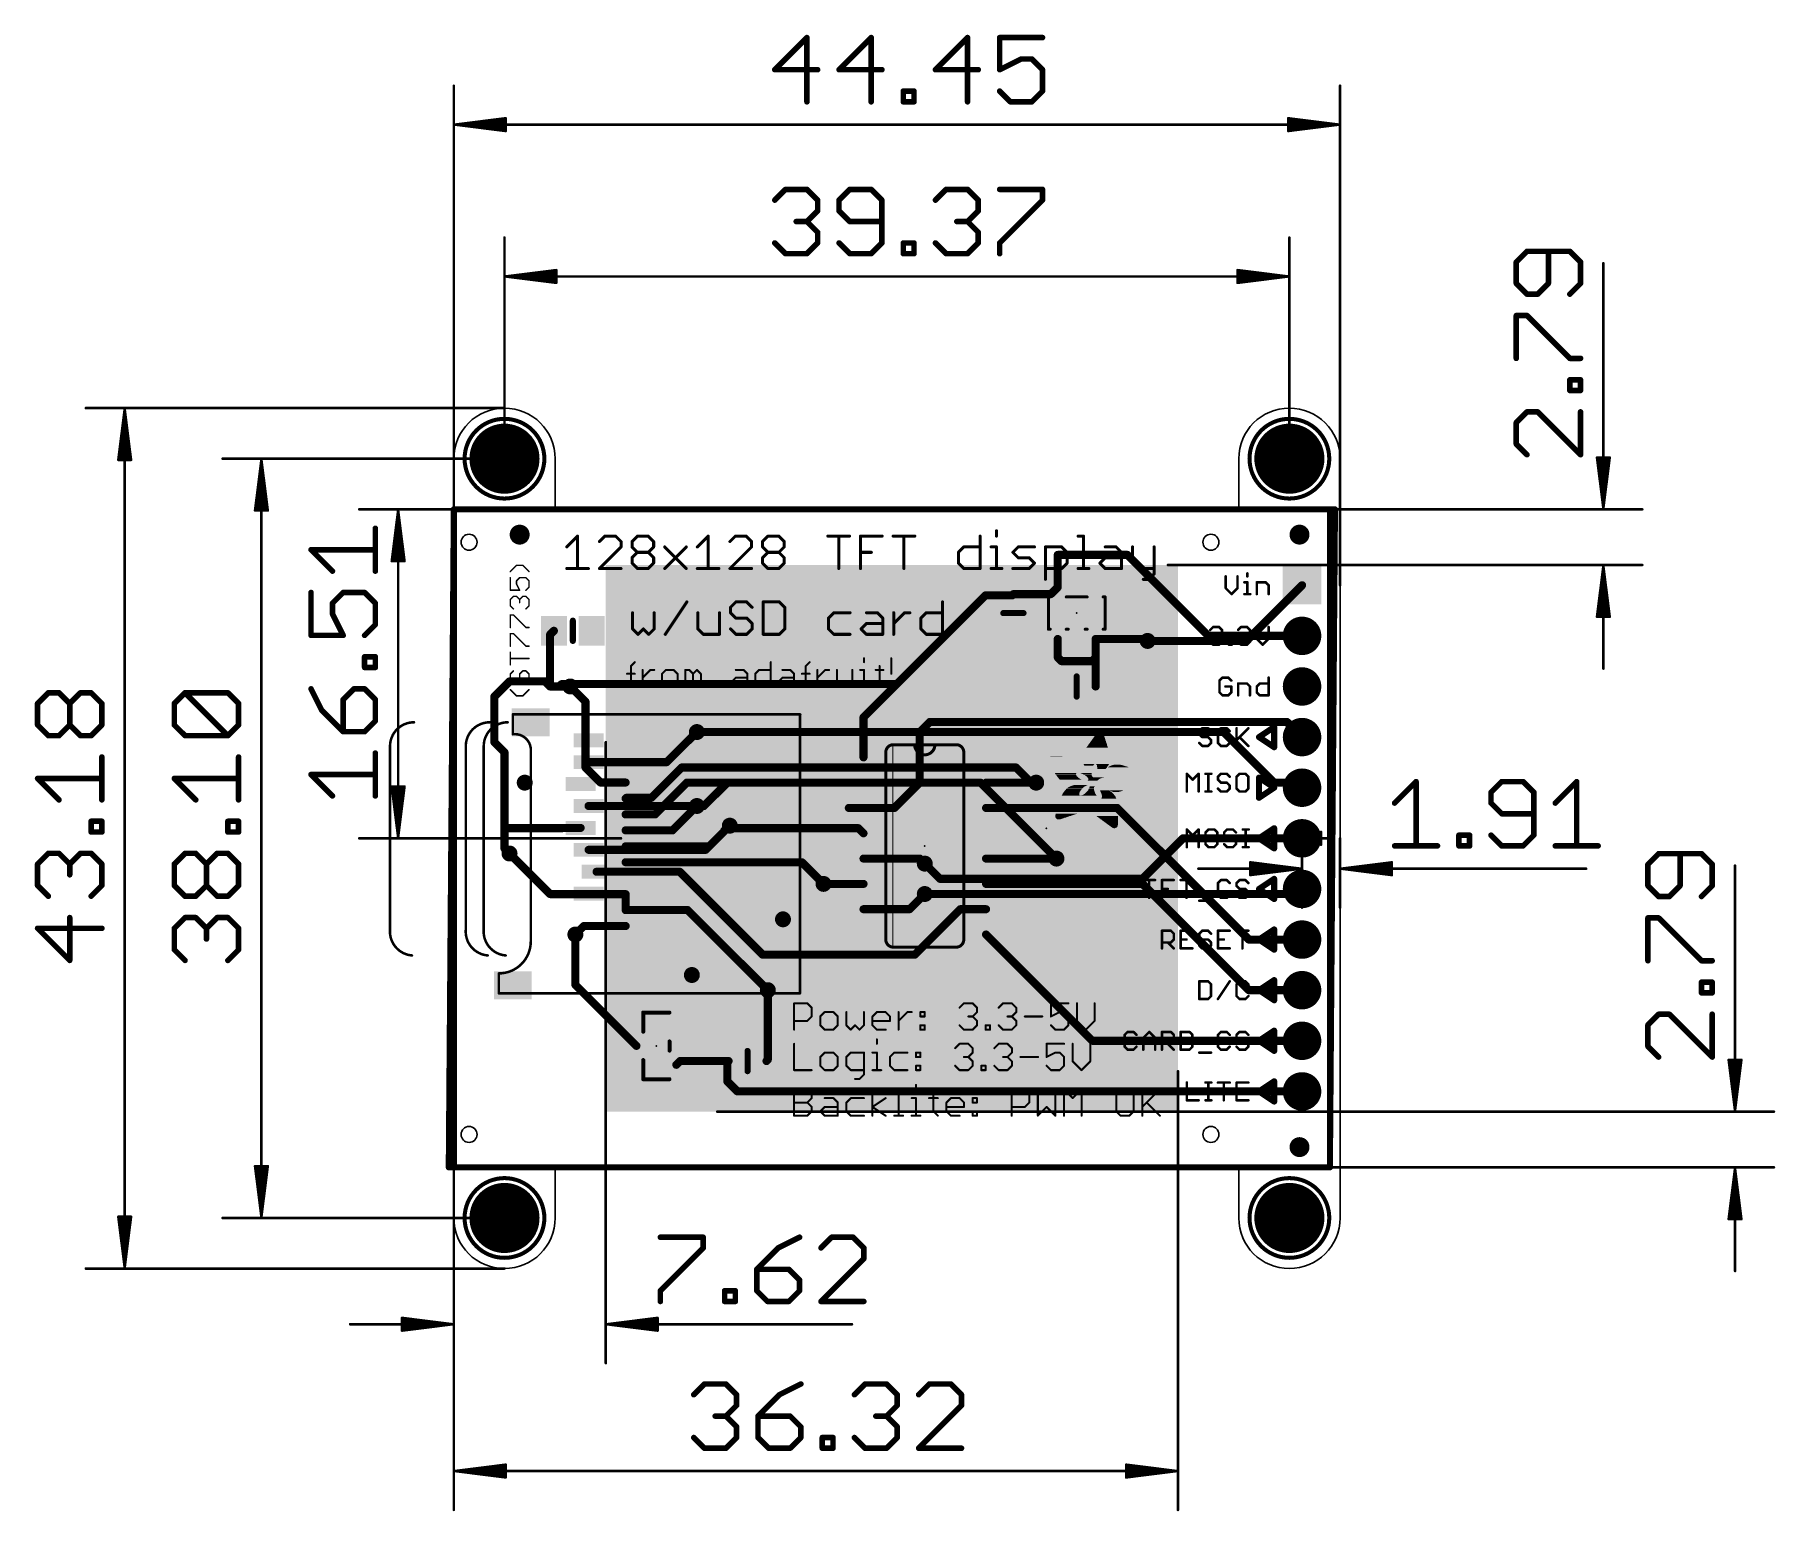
# Model space of a CAD drawing. Extents: x -21 to 66.3, y -17.3 to 56.8.
import ezdxf

# ---------------------------------------------------------------- set-up
doc = ezdxf.new("R2010")
doc.units = 0
for name, color, linetype in [('1', 12, 'CONTINUOUS'), ('16', 132, 'CONTINUOUS'), ('17', 110, 'CONTINUOUS'), ('18', 110, 'CONTINUOUS'), ('20', 53, 'CONTINUOUS'), ('21', 40, 'CONTINUOUS'), ('23', 53, 'CONTINUOUS'), ('47', 253, 'CONTINUOUS'), ('52', 253, 'CONTINUOUS')]:
    doc.layers.add(name, color=color, linetype=linetype)

# ---------------------------------------------------------------- blocks, each defined once
blk = doc.blocks.new('RECT')
blk.add_solid([(-0.5, -0.5), (0.5, -0.5), (-0.5, 0.5), (0.5, 0.5)])
blk = doc.blocks.new('SQUAREP')
blk.add_solid([(-0.5, -0.5), (0.5, -0.5), (-0.5, 0.5), (0.5, 0.5)])
blk = doc.blocks.new('ROUNDP')
at = {"const_width": 0.5}
blk.add_lwpolyline([(0, -0.25, 1), (0, 0.25, 1), (0, -0.25)], format="xyb", dxfattribs=at)
blk = doc.blocks.new('PIE')
at = {"const_width": 0.5}
blk.add_lwpolyline([(0, -0.25, 1), (0, 0.25, 1), (0, -0.25)], format="xyb", dxfattribs=at)
blk = doc.blocks.new('ROUNDV')
at = {"const_width": 0.5}
blk.add_lwpolyline([(0, -0.25, 1), (0, 0.25, 1), (0, -0.25)], format="xyb", dxfattribs=at)

msp = doc.modelspace()

# ---------------------------------------------------------------- linework, layer by layer
at = {"layer": '1'}
for points, const_width in [([(-0.254, 0), (0, 33.02)], 0.3048), ([(0, 33.02), (44.196, 33.02)], 0.3048), ([(44.196, 33.02), (43.942, 0)], 0.3048), ([(30.292, 29.113), (30.292, 30.734)], 0.4064), ([(30.292, 30.734), (33.782, 30.734)], 0.4064), ([(33.782, 30.734), (37.846, 26.67)], 0.4064), ([(22.225, 24.257), (26.67, 28.702)], 0.4064), ([(26.67, 28.702), (28.006, 28.702)], 0.4064), ([(28.006, 28.702), (28.067, 28.763)], 0.4064), ([(28.067, 28.763), (29.942, 28.763)], 0.4064), ([(29.942, 28.763), (30.292, 29.113)], 0.4064), ([(5.019, 26.924), (4.826, 26.731)], 0.4064), ([(4.826, 26.731), (4.826, 24.13)], 0.4064), ([(30.292, 26.513), (30.292, 25.588)], 0.4064), ([(32.192, 25.588), (32.192, 26.513)], 0.4064), ([(34.701, 26.513), (32.192, 26.513)], 0.4064), ([(34.798, 26.416), (34.701, 26.513)], 0.4064), ([(37.846, 26.67), (42.545, 26.67)], 0.4064), ([(30.292, 25.588), (30.48, 25.4)], 0.4064), ([(30.48, 25.4), (32.004, 25.4)], 0.4064), ([(32.004, 25.4), (32.192, 25.588)], 0.4064), ([(32.192, 24.13), (32.192, 25.588)], 0.4064), ([(2.032, 23.622), (2.794, 24.384)], 0.4064), ([(2.794, 24.384), (4.572, 24.384)], 0.4064), ([(4.572, 24.384), (4.826, 24.13)], 0.4064), ([(5.461, 24.257), (22.225, 24.257)], 0.4064), ([(20.5486, 22.5806), (22.225, 24.257)], 0.4064), ([(2.032, 21.336), (2.032, 23.622)], 0.4064), ([(5.334, 24.13), (4.826, 24.13)], 0.4064), ([(5.842, 24.13), (5.334, 24.13)], 0.4064), ([(20.5486, 20.574), (20.5486, 22.5806)], 0.4064), ([(10.681, 20.333), (12.192, 21.844)], 0.4064), ([(23.876, 22.352), (23.368, 21.844)], 0.4064), ([(23.368, 21.844), (23.368, 19.304)], 0.4064), ([(41.783, 22.352), (23.876, 22.352)], 0.4064), ([(42.545, 21.59), (41.783, 22.352)], 0.4064), ([(2.54, 20.828), (2.032, 21.336)], 0.4064), ([(2.54, 20.828), (2.54, 17.018)], 0.4064), ([(6.759, 20.333), (10.681, 20.333)], 0.4064), ([(12.545, 18.133), (13.716, 19.304)], 0.4064), ([(13.716, 19.304), (20.5486, 19.304)], 0.4064), ([(23.368, 19.304), (22.098, 18.034)], 0.4064), ([(29.21, 19.304), (26.6954, 19.304)], 0.4064), ([(6.759, 18.133), (12.192, 18.133)], 0.4064), ([(12.192, 18.133), (12.545, 18.133)], 0.4064), ([(19.812, 18.034), (20.5486, 18.034)], 0.4064), ([(22.098, 18.034), (20.5486, 18.034)], 0.4064), ([(26.6954, 18.034), (33.274, 18.034)], 0.4064), ([(33.274, 18.034), (39.878, 11.43)], 0.4064), ([(2.54, 17.018), (5.074, 17.018)], 0.4064), ([(2.54, 16.002), (2.54, 17.018)], 0.4064), ([(5.074, 17.018), (6.359, 17.033)], 0.4064), ([(12.631, 15.933), (13.843, 17.145)], 0.4064), ([(13.843, 17.145), (13.716, 17.018)], 0.4064), ([(13.716, 17.018), (20.2946, 17.018)], 0.4064), ([(20.2946, 17.018), (20.5486, 16.764)], 0.4064), ([(2.794, 15.748), (2.54, 16.002)], 0.4064), ([(6.759, 15.933), (12.631, 15.933)], 0.4064), ([(7.159, 14.833), (11.329, 14.833)], 0.4064), ([(11.329, 14.833), (15.494, 10.668)], 0.4064), ([(20.5486, 15.494), (23.368, 15.494)], 0.4064), ([(23.368, 15.494), (23.622, 15.24)], 0.4064), ([(30.226, 15.494), (26.6954, 15.494)], 0.4064), ([(18.542, 14.224), (20.5486, 14.224)], 0.4064), ([(26.6954, 14.224), (34.544, 14.224)], 0.4064), ([(34.544, 14.224), (39.878, 8.89)], 0.4064), ([(20.5486, 12.954), (22.86, 12.954)], 0.4064), ([(22.86, 12.954), (23.622, 13.716)], 0.4064), ([(23.114, 10.668), (25.4, 12.954)], 0.4064), ([(25.4, 12.954), (26.6954, 12.954)], 0.4064), ([(6.096, 9.16), (6.096, 11.684)], 0.4064), ([(26.6954, 11.684), (32.0294, 6.35)], 0.4064), ([(39.878, 11.43), (42.545, 11.43)], 0.4064), ([(15.494, 10.668), (23.114, 10.668)], 0.4064), ([(9.16, 6.096), (6.096, 9.16)], 0.4064), ([(15.748, 8.89), (15.748, 5.4)], 0.4064), ([(39.878, 8.89), (42.545, 8.89)], 0.4064), ([(32.0294, 6.35), (42.545, 6.35)], 0.4064), ([(11.348, 5.334), (11.16, 5.146)], 0.4064), ([(13.782, 5.334), (11.348, 5.334)], 0.4064), ([(13.716, 5.268), (13.782, 5.334)], 0.4064), ([(13.716, 4.318), (13.716, 5.268)], 0.4064), ([(15.748, 5.4), (15.682, 5.334)], 0.4064), ([(14.224, 3.81), (13.716, 4.318)], 0.4064), ([(42.545, 3.81), (14.224, 3.81)], 0.4064), ([(43.942, 0), (-0.254, 0)], 0.3048)]:
    msp.add_lwpolyline(points, dxfattribs=dict(at, const_width=const_width))
for points, const_width in [([(0.0762, 33.0194, 1), (-0.0762, 33.0206)], 0.1524), ([(0, 33.0962, 1), (0, 32.9438)], 0.1524), ([(44.2722, 33.0194, 1), (44.1198, 33.0206)], 0.1524), ([(44.196, 32.9438, 1), (44.196, 33.0962)], 0.1524), ([(30.3936, 30.734, 1), (30.1904, 30.734)], 0.2032), ([(30.292, 30.8356, 1), (30.292, 30.6324)], 0.2032), ([(33.8538, 30.8058, 1), (33.7102, 30.6622)], 0.2032), ([(33.782, 30.6324, 1), (33.782, 30.8356)], 0.2032), ([(26.67, 28.8036, 1), (26.67, 28.6004)], 0.2032), ([(26.7418, 28.6302, 1), (26.5982, 28.7738)], 0.2032), ([(27.9342, 28.7738, 1), (28.0778, 28.6302)], 0.2032), ([(28.067, 28.8646, 1), (28.067, 28.6614)], 0.2032), ([(28.1388, 28.6912, 1), (27.9952, 28.8348)], 0.2032), ([(28.006, 28.6004, 1), (28.006, 28.8036)], 0.2032), ([(29.8702, 28.8348, 1), (30.0138, 28.6912)], 0.2032), ([(29.942, 28.6614, 1), (29.942, 28.8646)], 0.2032), ([(30.1904, 29.113, 1), (30.3936, 29.113)], 0.2032), ([(30.3638, 29.0412, 1), (30.2202, 29.1848)], 0.2032), ([(5.0908, 26.8522, 1), (4.9472, 26.9958)], 0.2032), ([(4.9276, 26.731, 1), (4.7244, 26.731)], 0.2032), ([(4.7542, 26.8028, 1), (4.8978, 26.6592)], 0.2032), ([(30.3936, 26.513, 1), (30.1904, 26.513)], 0.2032), ([(32.2936, 26.513, 1), (32.0904, 26.513)], 0.2032), ([(32.192, 26.6146, 1), (32.192, 26.4114)], 0.2032), ([(34.7728, 26.5848, 1), (34.6292, 26.4412)], 0.2032), ([(34.701, 26.4114, 1), (34.701, 26.6146)], 0.2032), ([(34.7262, 26.3442, 1), (34.8698, 26.4878)], 0.2032), ([(37.846, 26.7716, 1), (37.846, 26.5684)], 0.2032), ([(37.7742, 26.5982, 1), (37.9178, 26.7418)], 0.2032), ([(42.545, 26.5684, 1), (42.545, 26.7716)], 0.2032), ([(30.1904, 25.588, 1), (30.3936, 25.588)], 0.2032), ([(30.3638, 25.6598, 1), (30.2202, 25.5162)], 0.2032), ([(30.48, 25.5016, 1), (30.48, 25.2984)], 0.2032), ([(30.4082, 25.3282, 1), (30.5518, 25.4718)], 0.2032), ([(31.9322, 25.4718, 1), (32.0758, 25.3282)], 0.2032), ([(32.004, 25.2984, 1), (32.004, 25.5016)], 0.2032), ([(32.2936, 25.588, 1), (32.0904, 25.588)], 0.2032), ([(32.0904, 25.588, 1), (32.2936, 25.588)], 0.2032), ([(32.2638, 25.5162, 1), (32.1202, 25.6598)], 0.2032), ([(2.794, 24.4856, 1), (2.794, 24.2824)], 0.2032), ([(2.8658, 24.3122, 1), (2.7222, 24.4558)], 0.2032), ([(4.6438, 24.4558, 1), (4.5002, 24.3122)], 0.2032), ([(4.572, 24.2824, 1), (4.572, 24.4856)], 0.2032), ([(5.461, 24.257, 0.4142), (5.334, 24.13)], 0.4064), ([(5.461, 24.3586, 1), (5.461, 24.1554)], 0.2032), ([(5.461, 24.1554, 1), (5.461, 24.3586)], 0.2032), ([(22.2968, 24.1852, 1), (22.1532, 24.3288)], 0.2032), ([(22.225, 24.1554, 1), (22.225, 24.3586)], 0.2032), ([(2.1336, 23.622, 1), (1.9304, 23.622)], 0.2032), ([(1.9602, 23.6938, 1), (2.1038, 23.5502)], 0.2032), ([(4.826, 24.2316, 1), (4.826, 24.0284)], 0.2032), ([(4.7244, 24.13, 1), (4.9276, 24.13)], 0.2032), ([(4.7542, 24.0582, 1), (4.8978, 24.2018)], 0.2032), ([(5.334, 24.2316, 1), (5.334, 24.0284)], 0.2032), ([(5.2324, 24.13, 1), (5.4356, 24.13)], 0.2032), ([(5.334, 24.0284, 1), (5.334, 24.2316)], 0.2032), ([(5.842, 24.0284, 1), (5.842, 24.2316)], 0.2032), ([(22.1532, 24.3288, 1), (22.2968, 24.1852)], 0.2032), ([(32.0904, 24.13, 1), (32.2936, 24.13)], 0.2032), ([(20.6502, 22.5806, 1), (20.447, 22.5806)], 0.2032), ([(20.4768, 22.6524, 1), (20.6204, 22.5088)], 0.2032), ([(12.2638, 21.7722, 1), (12.1202, 21.9158)], 0.2032), ([(23.4696, 21.844, 1), (23.2664, 21.844)], 0.2032), ([(23.2962, 21.9158, 1), (23.4398, 21.7722)], 0.2032), ([(23.876, 22.4536, 1), (23.876, 22.2504)], 0.2032), ([(23.9478, 22.2802, 1), (23.8042, 22.4238)], 0.2032), ([(41.8548, 22.4238, 1), (41.7112, 22.2802)], 0.2032), ([(41.783, 22.2504, 1), (41.783, 22.4536)], 0.2032), ([(1.9304, 21.336, 1), (2.1336, 21.336)], 0.2032), ([(2.1038, 21.4078, 1), (1.9602, 21.2642)], 0.2032), ([(2.6416, 20.828, 1), (2.4384, 20.828)], 0.2032), ([(2.4682, 20.7562, 1), (2.6118, 20.8998)], 0.2032), ([(42.4732, 21.5182, 1), (42.6168, 21.6618)], 0.2032), ([(6.759, 20.4346, 1), (6.759, 20.2314)], 0.2032), ([(10.6092, 20.4048, 1), (10.7528, 20.2612)], 0.2032), ([(10.681, 20.2314, 1), (10.681, 20.4346)], 0.2032), ([(20.447, 20.574, 1), (20.6502, 20.574)], 0.2032), ([(13.716, 19.4056, 1), (13.716, 19.2024)], 0.2032), ([(13.7878, 19.2322, 1), (13.6442, 19.3758)], 0.2032), ([(20.5486, 19.2024, 1), (20.5486, 19.4056)], 0.2032), ([(23.2664, 19.304, 1), (23.4696, 19.304)], 0.2032), ([(23.4398, 19.2322, 1), (23.2962, 19.3758)], 0.2032), ([(26.6954, 19.4056, 1), (26.6954, 19.2024)], 0.2032), ([(29.21, 19.2024, 1), (29.21, 19.4056)], 0.2032), ([(6.759, 18.2346, 1), (6.759, 18.0314)], 0.2032), ([(12.192, 18.2346, 1), (12.192, 18.0314)], 0.2032), ([(12.192, 18.0314, 1), (12.192, 18.2346)], 0.2032), ([(12.545, 18.0314, 1), (12.545, 18.2346)], 0.2032), ([(12.4732, 18.2048, 1), (12.6168, 18.0612)], 0.2032), ([(19.812, 18.1356, 1), (19.812, 17.9324)], 0.2032), ([(20.5486, 18.1356, 1), (20.5486, 17.9324)], 0.2032), ([(20.5486, 17.9324, 1), (20.5486, 18.1356)], 0.2032), ([(22.0262, 18.1058, 1), (22.1698, 17.9622)], 0.2032), ([(22.098, 17.9324, 1), (22.098, 18.1356)], 0.2032), ([(26.6954, 18.1356, 1), (26.6954, 17.9324)], 0.2032), ([(33.3458, 18.1058, 1), (33.2022, 17.9622)], 0.2032), ([(33.274, 17.9324, 1), (33.274, 18.1356)], 0.2032), ([(2.54, 17.1196, 1), (2.54, 16.9164)], 0.2032), ([(2.6416, 17.018, 1), (2.4384, 17.018)], 0.2032), ([(2.4384, 17.018, 1), (2.6416, 17.018)], 0.2032), ([(5.0728, 17.1196, 1), (5.0752, 16.9164)], 0.2032), ([(5.074, 16.9164, 1), (5.074, 17.1196)], 0.2032), ([(6.3602, 16.9314, 1), (6.3578, 17.1346)], 0.2032), ([(13.716, 17.1196, 1), (13.716, 16.9164)], 0.2032), ([(13.6442, 17.0898, 1), (13.7878, 16.9462)], 0.2032), ([(13.9148, 17.0732, 1), (13.7712, 17.2168)], 0.2032), ([(13.9148, 17.0732, 1), (13.7712, 17.2168)], 0.2032), ([(20.3664, 17.0898, 1), (20.2228, 16.9462)], 0.2032), ([(20.2946, 16.9164, 1), (20.2946, 17.1196)], 0.2032), ([(20.4768, 16.6922, 1), (20.6204, 16.8358)], 0.2032), ([(2.4384, 16.002, 1), (2.6416, 16.002)], 0.2032), ([(2.6118, 16.0738, 1), (2.4682, 15.9302)], 0.2032), ([(2.7222, 15.6762, 1), (2.8658, 15.8198)], 0.2032), ([(6.759, 16.0346, 1), (6.759, 15.8314)], 0.2032), ([(12.5592, 16.0048, 1), (12.7028, 15.8612)], 0.2032), ([(12.631, 15.8314, 1), (12.631, 16.0346)], 0.2032), ([(7.159, 14.9346, 1), (7.159, 14.7314)], 0.2032), ([(11.4008, 14.9048, 1), (11.2572, 14.7612)], 0.2032), ([(11.329, 14.7314, 1), (11.329, 14.9346)], 0.2032), ([(20.5486, 15.5956, 1), (20.5486, 15.3924)], 0.2032), ([(23.4398, 15.5658, 1), (23.2962, 15.4222)], 0.2032), ([(23.368, 15.3924, 1), (23.368, 15.5956)], 0.2032), ([(23.5502, 15.1682, 1), (23.6938, 15.3118)], 0.2032), ([(26.6954, 15.5956, 1), (26.6954, 15.3924)], 0.2032), ([(30.226, 15.3924, 1), (30.226, 15.5956)], 0.2032), ([(18.542, 14.3256, 1), (18.542, 14.1224)], 0.2032), ([(20.5486, 14.1224, 1), (20.5486, 14.3256)], 0.2032), ([(26.6954, 14.3256, 1), (26.6954, 14.1224)], 0.2032), ([(34.6158, 14.2958, 1), (34.4722, 14.1522)], 0.2032), ([(34.544, 14.1224, 1), (34.544, 14.3256)], 0.2032), ([(20.5486, 13.0556, 1), (20.5486, 12.8524)], 0.2032), ([(22.7882, 13.0258, 1), (22.9318, 12.8822)], 0.2032), ([(22.86, 12.8524, 1), (22.86, 13.0556)], 0.2032), ([(23.6938, 13.6442, 1), (23.5502, 13.7878)], 0.2032), ([(25.4, 13.0556, 1), (25.4, 12.8524)], 0.2032), ([(25.4718, 12.8822, 1), (25.3282, 13.0258)], 0.2032), ([(26.6954, 12.8524, 1), (26.6954, 13.0556)], 0.2032), ([(6.1976, 11.684, 1), (5.9944, 11.684)], 0.2032), ([(26.7672, 11.7558, 1), (26.6236, 11.6122)], 0.2032), ([(39.878, 11.5316, 1), (39.878, 11.3284)], 0.2032), ([(39.8062, 11.3582, 1), (39.9498, 11.5018)], 0.2032), ([(42.545, 11.3284, 1), (42.545, 11.5316)], 0.2032), ([(15.494, 10.7696, 1), (15.494, 10.5664)], 0.2032), ([(15.4222, 10.5962, 1), (15.5658, 10.7398)], 0.2032), ([(23.0422, 10.7398, 1), (23.1858, 10.5962)], 0.2032), ([(23.114, 10.5664, 1), (23.114, 10.7696)], 0.2032), ([(5.9944, 9.16, 1), (6.1976, 9.16)], 0.2032), ([(6.1678, 9.2318, 1), (6.0242, 9.0882)], 0.2032), ([(15.8496, 8.89, 1), (15.6464, 8.89)], 0.2032), ([(39.878, 8.9916, 1), (39.878, 8.7884)], 0.2032), ([(39.8062, 8.8182, 1), (39.9498, 8.9618)], 0.2032), ([(42.545, 8.7884, 1), (42.545, 8.9916)], 0.2032), ([(9.0882, 6.0242, 1), (9.2318, 6.1678)], 0.2032), ([(32.0294, 6.4516, 1), (32.0294, 6.2484)], 0.2032), ([(31.9576, 6.2782, 1), (32.1012, 6.4218)], 0.2032), ([(42.545, 6.2484, 1), (42.545, 6.4516)], 0.2032), ([(11.0882, 5.2178, 1), (11.2318, 5.0742)], 0.2032), ([(11.348, 5.4356, 1), (11.348, 5.2324)], 0.2032), ([(11.4198, 5.2622, 1), (11.2762, 5.4058)], 0.2032), ([(13.8176, 5.268, 1), (13.6144, 5.268)], 0.2032), ([(13.6442, 5.3398, 1), (13.7878, 5.1962)], 0.2032), ([(13.8538, 5.2622, 1), (13.7102, 5.4058)], 0.2032), ([(13.782, 5.2324, 1), (13.782, 5.4356)], 0.2032), ([(15.6102, 5.4058, 1), (15.7538, 5.2622)], 0.2032), ([(15.6464, 5.4, 1), (15.8496, 5.4)], 0.2032), ([(15.8198, 5.3282, 1), (15.6762, 5.4718)], 0.2032), ([(13.6144, 4.318, 1), (13.8176, 4.318)], 0.2032), ([(13.7878, 4.3898, 1), (13.6442, 4.2462)], 0.2032), ([(14.224, 3.9116, 1), (14.224, 3.7084)], 0.2032), ([(14.1522, 3.7382, 1), (14.2958, 3.8818)], 0.2032), ([(42.545, 3.7084, 1), (42.545, 3.9116)], 0.2032), ([(-0.254, 0.0762, 1), (-0.254, -0.0762)], 0.1524), ([(-0.3302, 0.0006, 1), (-0.1778, -0.0006)], 0.1524), ([(43.8658, 0.0006, 1), (44.0182, -0.0006)], 0.1524), ([(43.942, -0.0762, 1), (43.942, 0.0762)], 0.1524)]:
    msp.add_lwpolyline(points, format="xyb", dxfattribs=dict(at, const_width=const_width))
at = {"layer": '16'}
for points, const_width in [([(0, 0), (0, 33.02)], 0.3048), ([(0, 33.02), (43.942, 33.02)], 0.3048), ([(43.942, 33.02), (43.942, 0)], 0.3048), ([(42.545, 29.21), (39.751, 26.416)], 0.4064), ([(39.751, 26.416), (34.798, 26.416)], 0.4064), ([(6.604, 23.368), (5.842, 24.13)], 0.4064), ([(6.604, 20.066), (6.604, 23.368)], 0.4064), ([(12.192, 21.844), (38.608, 21.844)], 0.4064), ([(38.608, 21.844), (41.148, 19.304)], 0.4064), ([(6.604, 20.066), (7.36, 19.31)], 0.4064), ([(11.43, 20.066), (9.906, 18.542)], 0.4064), ([(11.43, 20.066), (28.194, 20.066)], 0.4064), ([(28.194, 20.066), (28.956, 19.304)], 0.4064), ([(7.36, 19.31), (8.617, 19.31)], 0.4064), ([(10.09, 17.71), (11.684, 19.304)], 0.4064), ([(11.684, 19.304), (26.416, 19.304)], 0.4064), ([(26.416, 19.304), (30.226, 15.494)], 0.4064), ([(28.956, 19.304), (29.21, 19.304)], 0.4064), ([(41.148, 19.304), (42.291, 19.304)], 0.4064), ([(42.291, 19.304), (42.545, 19.05)], 0.4064), ([(8.649, 18.542), (8.617, 18.51)], 0.4064), ([(9.906, 18.542), (8.649, 18.542)], 0.4064), ([(10.969, 16.91), (12.192, 18.133)], 0.4064), ([(8.617, 17.71), (10.09, 17.71)], 0.4064), ([(8.617, 16.91), (10.969, 16.91)], 0.4064), ([(12.808, 16.11), (13.843, 17.145)], 0.4064), ([(13.57, 16.91), (13.843, 17.145)], 0.4064), ([(34.544, 14.478), (36.576, 16.51)], 0.4064), ([(36.576, 16.51), (42.545, 16.51)], 0.4064), ([(4.832, 13.71), (2.794, 15.748)], 0.4064), ([(8.617, 16.11), (12.808, 16.11)], 0.4064), ([(8.617, 15.31), (17.456, 15.31)], 0.4064), ([(17.456, 15.31), (18.542, 14.224)], 0.4064), ([(23.622, 15.24), (24.384, 14.478)], 0.4064), ([(24.384, 14.478), (34.544, 14.478)], 0.4064), ([(42.291, 13.716), (42.545, 13.97)], 0.4064), ([(8.617, 13.71), (4.832, 13.71)], 0.4064), ([(8.617, 12.91), (8.617, 13.71)], 0.4064), ([(8.617, 12.91), (11.728, 12.91)], 0.4064), ([(11.728, 12.91), (15.748, 8.89)], 0.4064), ([(23.622, 13.716), (42.291, 13.716)], 0.4064), ([(6.522, 12.11), (6.096, 11.684)], 0.4064), ([(8.617, 12.11), (6.522, 12.11)], 0.4064), ([(43.942, 0), (0, 0)], 0.3048)]:
    msp.add_lwpolyline(points, dxfattribs=dict(at, const_width=const_width))
for points, const_width in [([(0.0762, 33.02, 1), (-0.0762, 33.02)], 0.1524), ([(0, 33.0962, 1), (0, 32.9438)], 0.1524), ([(44.0182, 33.02, 1), (43.8658, 33.02)], 0.1524), ([(43.942, 32.9438, 1), (43.942, 33.0962)], 0.1524), ([(42.6168, 29.1382, 1), (42.4732, 29.2818)], 0.2032), ([(34.798, 26.5176, 1), (34.798, 26.3144)], 0.2032), ([(39.6792, 26.4878, 1), (39.8228, 26.3442)], 0.2032), ([(39.751, 26.3144, 1), (39.751, 26.5176)], 0.2032), ([(5.9138, 24.2018, 1), (5.7702, 24.0582)], 0.2032), ([(6.7056, 23.368, 1), (6.5024, 23.368)], 0.2032), ([(6.5322, 23.2962, 1), (6.6758, 23.4398)], 0.2032), ([(12.192, 21.9456, 1), (12.192, 21.7424)], 0.2032), ([(38.6798, 21.9158, 1), (38.5362, 21.7722)], 0.2032), ([(38.608, 21.7424, 1), (38.608, 21.9456)], 0.2032), ([(6.5024, 20.066, 1), (6.7056, 20.066)], 0.2032), ([(6.6758, 20.1378, 1), (6.5322, 19.9942)], 0.2032), ([(11.43, 20.1676, 1), (11.43, 19.9644)], 0.2032), ([(11.5018, 19.9942, 1), (11.3582, 20.1378)], 0.2032), ([(28.2658, 20.1378, 1), (28.1222, 19.9942)], 0.2032), ([(28.194, 19.9644, 1), (28.194, 20.1676)], 0.2032), ([(7.36, 19.4116, 1), (7.36, 19.2084)], 0.2032), ([(7.2882, 19.2382, 1), (7.4318, 19.3818)], 0.2032), ([(8.617, 19.2084, 1), (8.617, 19.4116)], 0.2032), ([(11.684, 19.4056, 1), (11.684, 19.2024)], 0.2032), ([(11.7558, 19.2322, 1), (11.6122, 19.3758)], 0.2032), ([(26.4878, 19.3758, 1), (26.3442, 19.2322)], 0.2032), ([(26.416, 19.2024, 1), (26.416, 19.4056)], 0.2032), ([(28.956, 19.4056, 1), (28.956, 19.2024)], 0.2032), ([(28.8842, 19.2322, 1), (29.0278, 19.3758)], 0.2032), ([(29.21, 19.2024, 1), (29.21, 19.4056)], 0.2032), ([(41.148, 19.4056, 1), (41.148, 19.2024)], 0.2032), ([(41.0762, 19.2322, 1), (41.2198, 19.3758)], 0.2032), ([(42.3628, 19.3758, 1), (42.2192, 19.2322)], 0.2032), ([(42.291, 19.2024, 1), (42.291, 19.4056)], 0.2032), ([(42.4732, 18.9782, 1), (42.6168, 19.1218)], 0.2032), ([(8.5452, 18.5818, 1), (8.6888, 18.4382)], 0.2032), ([(8.649, 18.6436, 1), (8.649, 18.4404)], 0.2032), ([(8.7208, 18.4702, 1), (8.5772, 18.6138)], 0.2032), ([(9.8342, 18.6138, 1), (9.9778, 18.4702)], 0.2032), ([(9.906, 18.4404, 1), (9.906, 18.6436)], 0.2032), ([(12.2638, 18.0612, 1), (12.1202, 18.2048)], 0.2032), ([(8.617, 17.8116, 1), (8.617, 17.6084)], 0.2032), ([(10.0182, 17.7818, 1), (10.1618, 17.6382)], 0.2032), ([(10.09, 17.6084, 1), (10.09, 17.8116)], 0.2032), ([(8.617, 17.0116, 1), (8.617, 16.8084)], 0.2032), ([(10.8972, 16.9818, 1), (11.0408, 16.8382)], 0.2032), ([(10.969, 16.8084, 1), (10.969, 17.0116)], 0.2032), ([(13.5037, 16.987, 1), (13.6363, 16.833)], 0.2032), ([(13.9148, 17.0732, 1), (13.7712, 17.2168)], 0.2032), ([(13.9093, 17.068, 1), (13.7767, 17.222)], 0.2032), ([(36.576, 16.6116, 1), (36.576, 16.4084)], 0.2032), ([(36.6478, 16.4382, 1), (36.5042, 16.5818)], 0.2032), ([(42.545, 16.4084, 1), (42.545, 16.6116)], 0.2032), ([(2.8658, 15.8198, 1), (2.7222, 15.6762)], 0.2032), ([(8.617, 16.2116, 1), (8.617, 16.0084)], 0.2032), ([(12.7362, 16.1818, 1), (12.8798, 16.0382)], 0.2032), ([(12.808, 16.0084, 1), (12.808, 16.2116)], 0.2032), ([(8.617, 15.4116, 1), (8.617, 15.2084)], 0.2032), ([(17.5278, 15.3818, 1), (17.3842, 15.2382)], 0.2032), ([(17.456, 15.2084, 1), (17.456, 15.4116)], 0.2032), ([(23.6938, 15.3118, 1), (23.5502, 15.1682)], 0.2032), ([(30.1542, 15.4222, 1), (30.2978, 15.5658)], 0.2032), ([(18.4702, 14.1522, 1), (18.6138, 14.2958)], 0.2032), ([(24.384, 14.5796, 1), (24.384, 14.3764)], 0.2032), ([(24.3122, 14.4062, 1), (24.4558, 14.5498)], 0.2032), ([(34.4722, 14.5498, 1), (34.6158, 14.4062)], 0.2032), ([(34.544, 14.3764, 1), (34.544, 14.5796)], 0.2032), ([(42.6168, 13.8982, 1), (42.4732, 14.0418)], 0.2032), ([(4.832, 13.8116, 1), (4.832, 13.6084)], 0.2032), ([(4.7602, 13.6382, 1), (4.9038, 13.7818)], 0.2032), ([(8.7186, 13.71, 1), (8.5154, 13.71)], 0.2032), ([(8.617, 13.0116, 1), (8.617, 12.8084)], 0.2032), ([(8.617, 13.6084, 1), (8.617, 13.8116)], 0.2032), ([(11.7998, 12.9818, 1), (11.6562, 12.8382)], 0.2032), ([(11.728, 12.8084, 1), (11.728, 13.0116)], 0.2032), ([(23.622, 13.8176, 1), (23.622, 13.6144)], 0.2032), ([(42.2192, 13.7878, 1), (42.3628, 13.6442)], 0.2032), ([(42.291, 13.6144, 1), (42.291, 13.8176)], 0.2032), ([(6.522, 12.2116, 1), (6.522, 12.0084)], 0.2032), ([(6.5938, 12.0382, 1), (6.4502, 12.1818)], 0.2032), ([(8.5154, 12.91, 1), (8.7186, 12.91)], 0.2032), ([(8.617, 12.0084, 1), (8.617, 12.2116)], 0.2032), ([(6.0242, 11.7558, 1), (6.1678, 11.6122)], 0.2032), ([(15.6762, 8.8182, 1), (15.8198, 8.9618)], 0.2032), ([(0, 0.0762, 1), (0, -0.0762)], 0.1524), ([(-0.0762, 0, 1), (0.0762, 0)], 0.1524), ([(43.8658, 0, 1), (44.0182, 0)], 0.1524), ([(43.942, -0.0762, 1), (43.942, 0.0762)], 0.1524)]:
    msp.add_lwpolyline(points, format="xyb", dxfattribs=dict(at, const_width=const_width))
at = {"layer": '20'}
for p, q in [((0, 35.56), (0, -2.54)), ((5.08, 33.02), (5.08, 35.56)), ((39.37, 35.56), (39.37, 33.02)), ((44.45, -2.54), (44.45, 35.56)), ((39.37, 33.02), (5.08, 33.02)), ((5.08, -2.54), (5.08, 0)), ((5.08, 0), (39.37, 0)), ((39.37, 0), (39.37, -2.54))]:
    msp.add_line(p, q, dxfattribs=at)
for centre in [(0.762, 31.369), (37.973, 31.369), (0.762, 1.651), (37.973, 1.651)]:
    msp.add_circle(centre, 0.4, dxfattribs=at)
for centre, start, end in [((2.54, 35.56), 90, 180), ((2.54, 35.56), 0, 90), ((41.91, 35.56), 90, 180), ((41.91, 35.56), 0, 90), ((2.54, -2.54), 180, 270), ((2.54, -2.54), 270, 0), ((41.91, -2.54), 180, 270), ((41.91, -2.54), 270, 0)]:
    msp.add_arc(centre, 2.54, start, end, dxfattribs=at)
at = {"layer": '21'}
for points, const_width in [([(2.54, 33.56, 1), (2.54, 37.56, 1), (2.54, 33.56)], 0.2032), ([(41.91, 33.56, 1), (41.91, 37.56, 1), (41.91, 33.56)], 0.2032), ([(6.2446, 31.6752, 1), (6.1684, 31.6752)], 0.0762), ([(6.2335, 31.6482, 1), (6.1796, 31.7021)], 0.0762), ([(7.2744, 31.431, 1), (7.3283, 31.3771)], 0.0762), ([(7.5725, 31.7133, 1), (7.5725, 31.6371)], 0.0762), ([(7.5995, 31.6482, 1), (7.5456, 31.7021)], 0.0762), ([(8.1418, 31.7021, 1), (8.0879, 31.6482)], 0.0762), ([(8.1149, 31.6371, 1), (8.1149, 31.7133)], 0.0762), ([(8.4241, 31.404, 1), (8.3479, 31.404)], 0.0762), ([(8.3591, 31.3771, 1), (8.413, 31.431)], 0.0762), ([(8.9766, 31.404, 1), (8.9004, 31.404)], 0.0762), ([(8.9116, 31.431, 1), (8.9655, 31.3771)], 0.0762), ([(9.2097, 31.7133, 1), (9.2097, 31.6371)], 0.0762), ([(9.2366, 31.6482, 1), (9.1827, 31.7021)], 0.0762), ([(9.7789, 31.7021, 1), (9.7251, 31.6482)], 0.0762), ([(9.752, 31.6371, 1), (9.752, 31.7133)], 0.0762), ([(10.0613, 31.404, 1), (9.9851, 31.404)], 0.0762), ([(9.9962, 31.3771, 1), (10.0501, 31.431)], 0.0762), ([(12.7933, 31.6752, 1), (12.7171, 31.6752)], 0.0762), ([(12.7821, 31.6482, 1), (12.7282, 31.7021)], 0.0762), ([(13.823, 31.431, 1), (13.8769, 31.3771)], 0.0762), ([(14.1211, 31.7133, 1), (14.1211, 31.6371)], 0.0762), ([(14.1481, 31.6482, 1), (14.0942, 31.7021)], 0.0762), ([(14.6904, 31.7021, 1), (14.6365, 31.6482)], 0.0762), ([(14.6635, 31.6371, 1), (14.6635, 31.7133)], 0.0762), ([(14.9727, 31.404, 1), (14.8965, 31.404)], 0.0762), ([(14.9077, 31.3771, 1), (14.9616, 31.431)], 0.0762), ([(15.5252, 31.404, 1), (15.449, 31.404)], 0.0762), ([(15.4602, 31.431, 1), (15.5141, 31.3771)], 0.0762), ([(15.7583, 31.7133, 1), (15.7583, 31.6371)], 0.0762), ([(15.7852, 31.6482, 1), (15.7314, 31.7021)], 0.0762), ([(16.3276, 31.7021, 1), (16.2737, 31.6482)], 0.0762), ([(16.3006, 31.6371, 1), (16.3006, 31.7133)], 0.0762), ([(16.6099, 31.404, 1), (16.5337, 31.404)], 0.0762), ([(16.5449, 31.3771, 1), (16.5987, 31.431)], 0.0762), ([(18.7614, 31.7133, 1), (18.7614, 31.6371)], 0.0762), ([(19.3419, 31.6752, 1), (19.2657, 31.6752)], 0.0762), ([(19.8461, 31.6371, 1), (19.8461, 31.7133)], 0.0762), ([(20.4367, 31.6752, 1), (20.3605, 31.6752)], 0.0762), ([(20.3986, 31.7133, 1), (20.3986, 31.6371)], 0.0762), ([(21.4833, 31.6371, 1), (21.4833, 31.7133)], 0.0762), ([(22.0358, 31.7133, 1), (22.0358, 31.6371)], 0.0762), ([(22.6162, 31.6752, 1), (22.54, 31.6752)], 0.0762), ([(23.1204, 31.6371, 1), (23.1204, 31.7133)], 0.0762), ([(26.4328, 31.6752, 1), (26.3566, 31.6752)], 0.0762), ([(27.2565, 31.9464, 1), (27.1803, 31.9464)], 0.0762), ([(27.1803, 31.6752, 1), (27.2565, 31.6752)], 0.0762), ([(31.313, 31.7133, 1), (31.313, 31.6371)], 0.0762), ([(31.6222, 31.6752, 1), (31.546, 31.6752)], 0.0762), ([(31.5841, 31.6371, 1), (31.5841, 31.7133)], 0.0762), ([(5.6373, 31.1598, 1), (5.6911, 31.1059)], 0.0762), ([(8.3479, 31.1329, 1), (8.4241, 31.1329)], 0.0762), ([(8.413, 31.1059, 1), (8.3591, 31.1598)], 0.0762), ([(8.9655, 31.1598, 1), (8.9116, 31.1059)], 0.0762), ([(8.9004, 31.1329, 1), (8.9766, 31.1329)], 0.0762), ([(8.9766, 30.5905, 1), (8.9004, 30.5905)], 0.0762), ([(8.9116, 30.6175, 1), (8.9655, 30.5636)], 0.0762), ([(9.2097, 30.8998, 1), (9.2097, 30.8236)], 0.0762), ([(9.2366, 30.8348, 1), (9.1827, 30.8886)], 0.0762), ([(9.1827, 30.8348, 1), (9.2366, 30.8886)], 0.0762), ([(9.7789, 30.8886, 1), (9.7251, 30.8348)], 0.0762), ([(9.7251, 30.8886, 1), (9.7789, 30.8348)], 0.0762), ([(9.752, 30.8236, 1), (9.752, 30.8998)], 0.0762), ([(9.9851, 31.1329, 1), (10.0613, 31.1329)], 0.0762), ([(10.0613, 30.5905, 1), (9.9851, 30.5905)], 0.0762), ([(10.0501, 31.1059, 1), (9.9962, 31.1598)], 0.0762), ([(9.9962, 30.5636, 1), (10.0501, 30.6175)], 0.0762), ([(10.6026, 31.1598, 1), (10.5487, 31.1059)], 0.0762), ([(11.6873, 31.1059, 1), (11.6334, 31.1598)], 0.0762), ([(12.1859, 31.1598, 1), (12.2398, 31.1059)], 0.0762), ([(14.8965, 31.1329, 1), (14.9727, 31.1329)], 0.0762), ([(14.9616, 31.1059, 1), (14.9077, 31.1598)], 0.0762), ([(15.5141, 31.1598, 1), (15.4602, 31.1059)], 0.0762), ([(15.449, 31.1329, 1), (15.5252, 31.1329)], 0.0762), ([(15.5252, 30.5905, 1), (15.449, 30.5905)], 0.0762), ([(15.4602, 30.6175, 1), (15.5141, 30.5636)], 0.0762), ([(15.7583, 30.8998, 1), (15.7583, 30.8236)], 0.0762), ([(15.7852, 30.8348, 1), (15.7314, 30.8886)], 0.0762), ([(15.7314, 30.8348, 1), (15.7852, 30.8886)], 0.0762), ([(16.3276, 30.8886, 1), (16.2737, 30.8348)], 0.0762), ([(16.2737, 30.8886, 1), (16.3276, 30.8348)], 0.0762), ([(16.3006, 30.8236, 1), (16.3006, 30.8998)], 0.0762), ([(16.5337, 31.1329, 1), (16.6099, 31.1329)], 0.0762), ([(16.6099, 30.5905, 1), (16.5337, 30.5905)], 0.0762), ([(16.5987, 31.1059, 1), (16.5449, 31.1598)], 0.0762), ([(16.5449, 30.5636, 1), (16.5987, 30.6175)], 0.0762), ([(20.3986, 30.8998, 1), (20.3986, 30.8236)], 0.0762), ([(20.9409, 30.8236, 1), (20.9409, 30.8998)], 0.0762), ([(25.3482, 30.8617, 1), (25.272, 30.8617)], 0.0762), ([(25.2831, 30.8886, 1), (25.337, 30.8348)], 0.0762), ([(25.5812, 31.171, 1), (25.5812, 31.0948)], 0.0762), ([(25.6082, 31.1059, 1), (25.5543, 31.1598)], 0.0762), ([(26.3947, 31.0948, 1), (26.3947, 31.171)], 0.0762), ([(26.9472, 31.171, 1), (26.9472, 31.0948)], 0.0762), ([(27.2565, 31.1329, 1), (27.1803, 31.1329)], 0.0762), ([(27.2184, 31.0948, 1), (27.2184, 31.171)], 0.0762), ([(28.0656, 30.8886, 1), (28.0117, 30.8348)], 0.0762), ([(28.0117, 30.8886, 1), (28.0656, 30.8348)], 0.0762), ([(28.3098, 31.171, 1), (28.3098, 31.0948)], 0.0762), ([(28.3098, 30.6286, 1), (28.3098, 30.5524)], 0.0762), ([(28.3368, 31.1059, 1), (28.2829, 31.1598)], 0.0762), ([(28.2829, 30.5636, 1), (28.3368, 30.6175)], 0.0762), ([(28.8791, 30.6175, 1), (28.8252, 30.5636)], 0.0762), ([(28.8522, 30.5524, 1), (28.8522, 30.6286)], 0.0762), ([(29.1233, 31.0948, 1), (29.1233, 31.171)], 0.0762), ([(29.7139, 31.1329, 1), (29.6377, 31.1329)], 0.0762), ([(29.6758, 31.171, 1), (29.6758, 31.0948)], 0.0762), ([(30.5163, 31.1598, 1), (30.4624, 31.1059)], 0.0762), ([(30.4893, 31.0948, 1), (30.4893, 31.171)], 0.0762), ([(30.7986, 30.8617, 1), (30.7224, 30.8617)], 0.0762), ([(30.7335, 30.8348, 1), (30.7874, 30.8886)], 0.0762), ([(32.6756, 31.171, 1), (32.6756, 31.0948)], 0.0762), ([(32.6756, 30.6286, 1), (32.6756, 30.5524)], 0.0762), ([(32.7025, 30.5636, 1), (32.6486, 30.6175)], 0.0762), ([(33.2449, 31.1598, 1), (33.191, 31.1059)], 0.0762), ([(33.2179, 31.0948, 1), (33.2179, 31.171)], 0.0762), ([(33.5272, 30.8617, 1), (33.451, 30.8617)], 0.0762), ([(33.4621, 30.8348, 1), (33.516, 30.8886)], 0.0762), ([(33.4891, 30.5524, 1), (33.4891, 30.6286)], 0.0762), ([(34.0797, 31.1329, 1), (34.0035, 31.1329)], 0.0762), ([(35.1643, 31.1329, 1), (35.0881, 31.1329)], 0.0762), ([(2.8178, 29.9104, 1), (2.8448, 29.8834)], 0.0381), ([(3.1448, 30.2295, 1), (3.1448, 30.1914)], 0.0381), ([(3.1583, 30.197, 1), (3.1314, 30.2239)], 0.0381), ([(3.4718, 30.2239, 1), (3.4449, 30.197)], 0.0381), ([(3.4584, 30.1914, 1), (3.4584, 30.2295)], 0.0381), ([(3.7584, 29.8834, 1), (3.7854, 29.9104)], 0.0381), ([(5.6642, 30.0863, 1), (5.6642, 30.0101)], 0.0762), ([(6.1684, 30.0482, 1), (6.2446, 30.0482)], 0.0762), ([(6.7489, 30.0101, 1), (6.7489, 30.0863)], 0.0762), ([(7.3014, 30.0863, 1), (7.3014, 30.0101)], 0.0762), ([(7.2744, 30.0751, 1), (7.3283, 30.0213)], 0.0762), ([(8.386, 30.0101, 1), (8.386, 30.0863)], 0.0762), ([(8.9655, 30.3463, 1), (8.9116, 30.2924)], 0.0762), ([(8.9004, 30.3194, 1), (8.9766, 30.3194)], 0.0762), ([(9.2097, 30.0863, 1), (9.2097, 30.0101)], 0.0762), ([(9.1827, 30.0213, 1), (9.2366, 30.0751)], 0.0762), ([(9.7251, 30.0751, 1), (9.7789, 30.0213)], 0.0762), ([(9.752, 30.0101, 1), (9.752, 30.0863)], 0.0762), ([(9.9851, 30.3194, 1), (10.0613, 30.3194)], 0.0762), ([(10.0501, 30.2924, 1), (9.9962, 30.3463)], 0.0762), ([(10.5487, 30.0751, 1), (10.6026, 30.0213)], 0.0762), ([(11.6334, 30.0213, 1), (11.6873, 30.0751)], 0.0762), ([(12.2128, 30.0863, 1), (12.2128, 30.0101)], 0.0762), ([(12.7171, 30.0482, 1), (12.7933, 30.0482)], 0.0762), ([(13.2975, 30.0101, 1), (13.2975, 30.0863)], 0.0762), ([(13.85, 30.0863, 1), (13.85, 30.0101)], 0.0762), ([(13.823, 30.0751, 1), (13.8769, 30.0213)], 0.0762), ([(14.9346, 30.0101, 1), (14.9346, 30.0863)], 0.0762), ([(15.5141, 30.3463, 1), (15.4602, 30.2924)], 0.0762), ([(15.449, 30.3194, 1), (15.5252, 30.3194)], 0.0762), ([(15.7583, 30.0863, 1), (15.7583, 30.0101)], 0.0762), ([(15.7314, 30.0213, 1), (15.7852, 30.0751)], 0.0762), ([(16.2737, 30.0751, 1), (16.3276, 30.0213)], 0.0762), ([(16.3006, 30.0101, 1), (16.3006, 30.0863)], 0.0762), ([(16.5337, 30.3194, 1), (16.6099, 30.3194)], 0.0762), ([(16.5987, 30.2924, 1), (16.5449, 30.3463)], 0.0762), ([(19.2657, 30.0482, 1), (19.3419, 30.0482)], 0.0762), ([(20.3605, 30.0482, 1), (20.4367, 30.0482)], 0.0762), ([(22.54, 30.0482, 1), (22.6162, 30.0482)], 0.0762), ([(25.337, 30.3463, 1), (25.2831, 30.2924)], 0.0762), ([(25.272, 30.3194, 1), (25.3482, 30.3194)], 0.0762), ([(25.5812, 30.0863, 1), (25.5812, 30.0101)], 0.0762), ([(25.5543, 30.0213, 1), (25.6082, 30.0751)], 0.0762), ([(26.3566, 30.0482, 1), (26.4328, 30.0482)], 0.0762), ([(26.3947, 30.0101, 1), (26.3947, 30.0863)], 0.0762), ([(26.9472, 30.0863, 1), (26.9472, 30.0101)], 0.0762), ([(27.1803, 30.0482, 1), (27.2565, 30.0482)], 0.0762), ([(27.4896, 30.0101, 1), (27.4896, 30.0863)], 0.0762), ([(28.0387, 30.0863, 1), (28.0387, 30.0101)], 0.0762), ([(28.8252, 30.0751, 1), (28.8791, 30.0213)], 0.0762), ([(28.8522, 30.0101, 1), (28.8522, 30.0863)], 0.0762), ([(29.1503, 30.2924, 1), (29.0964, 30.3463)], 0.0762), ([(29.0964, 30.2924, 1), (29.1503, 30.3463)], 0.0762), ([(29.6758, 30.0863, 1), (29.6758, 30.0101)], 0.0762), ([(30.4624, 30.0751, 1), (30.5163, 30.0213)], 0.0762), ([(30.4893, 30.0101, 1), (30.4893, 30.0863)], 0.0762), ([(30.7224, 30.3194, 1), (30.7986, 30.3194)], 0.0762), ([(30.7874, 30.2924, 1), (30.7335, 30.3463)], 0.0762), ([(31.313, 30.0863, 1), (31.313, 30.0101)], 0.0762), ([(31.546, 30.0482, 1), (31.6222, 30.0482)], 0.0762), ([(31.8553, 30.0101, 1), (31.8553, 30.0863)], 0.0762), ([(32.4314, 30.3463, 1), (32.3775, 30.2924)], 0.0762), ([(32.3775, 30.3463, 1), (32.4314, 30.2924)], 0.0762), ([(32.6756, 30.0863, 1), (32.6756, 30.0101)], 0.0762), ([(32.6486, 30.0213, 1), (32.7025, 30.0751)], 0.0762), ([(33.451, 30.0482, 1), (33.5272, 30.0482)], 0.0762), ([(33.4891, 30.0101, 1), (33.4891, 30.0863)], 0.0762), ([(34.0685, 30.3463, 1), (34.0146, 30.2924)], 0.0762), ([(34.0035, 30.3194, 1), (34.0797, 30.3194)], 0.0762), ([(34.3127, 30.0863, 1), (34.3127, 30.0101)], 0.0762), ([(34.2858, 30.0213, 1), (34.3397, 30.0751)], 0.0762), ([(35.0881, 29.777, 1), (35.1643, 29.777)], 0.0762), ([(35.1532, 29.7501, 1), (35.0993, 29.804)], 0.0762), ([(35.1262, 30.0101, 1), (35.1262, 30.0863)], 0.0762), ([(38.7485, 29.6553, 1), (38.685, 29.6553)], 0.0635), ([(39.3417, 29.6553, 1), (39.2782, 29.6553)], 0.0635), ([(39.8323, 29.8036, 1), (39.7688, 29.8036)], 0.0635), ([(39.7688, 29.6553, 1), (39.8323, 29.6553)], 0.0635), ([(2.8503, 29.5884, 1), (2.8122, 29.5884)], 0.0381), ([(2.8122, 28.9614, 1), (2.8503, 28.9614)], 0.0381), ([(2.8313, 28.9804, 1), (2.8313, 28.9423)], 0.0381), ([(3.1639, 29.4317, 1), (3.1258, 29.4317)], 0.0381), ([(3.1619, 29.2834, 1), (3.1278, 29.2664)], 0.0381), ([(3.1258, 29.2749, 1), (3.1639, 29.2749)], 0.0381), ([(3.1314, 29.4451, 1), (3.1583, 29.4182)], 0.0381), ([(3.3016, 29.6075, 1), (3.3016, 29.5694)], 0.0381), ([(3.2846, 28.9529, 1), (3.3186, 28.9699)], 0.0381), ([(3.3151, 29.575, 1), (3.2881, 29.6019)], 0.0381), ([(3.3016, 28.9423, 1), (3.3016, 28.9804)], 0.0381), ([(3.6286, 29.6019, 1), (3.6017, 29.575)], 0.0381), ([(3.6017, 28.9748, 1), (3.6286, 28.9479)], 0.0381), ([(3.6151, 29.5694, 1), (3.6151, 29.6075)], 0.0381), ([(3.791, 29.4317, 1), (3.7529, 29.4317)], 0.0381), ([(3.7529, 29.1181, 1), (3.791, 29.1181)], 0.0381), ([(3.7584, 29.4182, 1), (3.7854, 29.4451)], 0.0381), ([(3.7854, 29.1047, 1), (3.7584, 29.1316)], 0.0381), ([(29.6377, 29.5059, 1), (29.7139, 29.5059)], 0.0762), ([(34.5839, 29.544, 1), (34.5839, 29.4678)], 0.0762), ([(34.8281, 29.5328, 1), (34.882, 29.4789)], 0.0762), ([(34.8551, 29.4678, 1), (34.8551, 29.544)], 0.0762), ([(38.685, 29.0621, 1), (38.7485, 29.0621)], 0.0635), ([(38.7392, 29.0845, 1), (38.6943, 29.0396)], 0.0635), ([(38.9909, 28.788, 1), (39.0358, 28.743)], 0.0635), ([(38.9909, 28.743, 1), (39.0358, 28.788)], 0.0635), ([(39.2782, 29.0621, 1), (39.3417, 29.0621)], 0.0635), ([(39.3324, 29.0396, 1), (39.2875, 29.0845)], 0.0635), ([(39.6523, 29.3904, 1), (39.6523, 29.3269)], 0.0635), ([(39.6523, 28.7973, 1), (39.6523, 28.7338)], 0.0635), ([(39.8323, 29.3587, 1), (39.7688, 29.3587)], 0.0635), ([(39.8006, 29.3269, 1), (39.8006, 29.3904)], 0.0635), ([(39.9489, 28.7338, 1), (39.9489, 28.7973)], 0.0635), ([(40.3077, 29.3587, 1), (40.2442, 29.3587)], 0.0635), ([(40.276, 29.3904, 1), (40.276, 29.3269)], 0.0635), ([(40.7433, 29.3811, 1), (40.6984, 29.3362)], 0.0635), ([(40.7209, 29.3269, 1), (40.7209, 29.3904)], 0.0635), ([(40.9009, 29.2104, 1), (40.8374, 29.2104)], 0.0635), ([(40.8467, 29.1879, 1), (40.8916, 29.2328)], 0.0635), ([(2.8503, 28.4962, 1), (2.8122, 28.4962)], 0.0381), ([(2.8122, 28.1826, 1), (2.8503, 28.1826)], 0.0381), ([(2.8178, 28.5096, 1), (2.8448, 28.4827)], 0.0381), ([(2.8448, 28.1961, 1), (2.8178, 28.1691)], 0.0381), ([(2.9881, 28.672, 1), (2.9881, 28.6339)], 0.0381), ([(2.9746, 28.0124, 1), (3.0015, 28.0393)], 0.0381), ([(3.0015, 28.6395, 1), (2.9746, 28.6664)], 0.0381), ([(3.1583, 28.6664, 1), (3.1314, 28.6395)], 0.0381), ([(3.1448, 28.6339, 1), (3.1448, 28.672)], 0.0381), ([(3.3207, 28.4962, 1), (3.2826, 28.4962)], 0.0381), ([(3.2881, 28.5096, 1), (3.3151, 28.4827)], 0.0381), ([(3.2826, 28.3394, 1), (3.3207, 28.3394)], 0.0381), ([(3.2881, 28.4827, 1), (3.3151, 28.5096)], 0.0381), ([(3.4584, 28.672, 1), (3.4584, 28.6339)], 0.0381), ([(3.4718, 28.6395, 1), (3.4449, 28.6664)], 0.0381), ([(3.6286, 28.6664, 1), (3.6017, 28.6395)], 0.0381), ([(3.6017, 28.0393, 1), (3.6286, 28.0124)], 0.0381), ([(3.6151, 28.6339, 1), (3.6151, 28.672)], 0.0381), ([(3.791, 28.4962, 1), (3.7529, 28.4962)], 0.0381), ([(3.7529, 28.1826, 1), (3.791, 28.1826)], 0.0381), ([(3.7584, 28.4827, 1), (3.7854, 28.5096)], 0.0381), ([(3.7854, 28.1691, 1), (3.7584, 28.1961)], 0.0381), ([(11.7197, 28.3521, 1), (11.6563, 28.3943)], 0.0762), ([(13.8507, 28.129, 1), (13.9046, 28.0751)], 0.0762), ([(13.9158, 28.102, 1), (13.8396, 28.102)], 0.0762), ([(14.1488, 28.4113, 1), (14.1488, 28.3351)], 0.0762), ([(14.1758, 28.3462, 1), (14.1219, 28.4001)], 0.0762), ([(14.7181, 28.4001, 1), (14.6642, 28.3462)], 0.0762), ([(14.6912, 28.3351, 1), (14.6912, 28.4113)], 0.0762), ([(14.9354, 28.0751, 1), (14.9893, 28.129)], 0.0762), ([(15.5529, 28.3732, 1), (15.4767, 28.3732)], 0.0762), ([(15.5148, 28.4113, 1), (15.5148, 28.3351)], 0.0762), ([(16.3553, 28.4001, 1), (16.3014, 28.3462)], 0.0762), ([(16.3283, 28.3351, 1), (16.3283, 28.4113)], 0.0762), ([(16.6376, 28.102, 1), (16.5614, 28.102)], 0.0762), ([(16.5725, 28.0751, 1), (16.6264, 28.129)], 0.0762), ([(24.5505, 28.3732, 1), (24.4743, 28.3732)], 0.0762), ([(27.559, 27.8892, 1), (27.559, 27.7368)], 0.1524), ([(28.575, 27.7368, 1), (28.575, 27.8892)], 0.1524), ([(29.8581, 28.623, 1), (29.7819, 28.623)], 0.0762), ([(29.82, 28.6611, 1), (29.82, 28.5849)], 0.0762), ([(29.914, 28.5849, 1), (29.914, 28.6611)], 0.0762), ([(30.72, 28.6611, 1), (30.72, 28.5849)], 0.0762), ([(31.764, 28.5849, 1), (31.764, 28.6611)], 0.0762), ([(32.57, 28.6611, 1), (32.57, 28.5849)], 0.0762), ([(32.7021, 28.623, 1), (32.6259, 28.623)], 0.0762), ([(32.664, 28.5849, 1), (32.664, 28.6611)], 0.0762), ([(39.7688, 28.7655, 1), (39.8323, 28.7655)], 0.0635), ([(40.2442, 28.7655, 1), (40.3077, 28.7655)], 0.0635), ([(40.8374, 28.7655, 1), (40.9009, 28.7655)], 0.0635), ([(2.8503, 27.7174, 1), (2.8122, 27.7174)], 0.0381), ([(2.8122, 27.0903, 1), (2.8503, 27.0903)], 0.0381), ([(2.8313, 27.7365, 1), (2.8313, 27.6984)], 0.0381), ([(3.0015, 27.7309, 1), (2.9746, 27.7039)], 0.0381), ([(2.9881, 27.6984, 1), (2.9881, 27.7365)], 0.0381), ([(3.6151, 27.1094, 1), (3.6151, 27.0713)], 0.0381), ([(3.6017, 27.0769, 1), (3.6286, 27.1038)], 0.0381), ([(3.7719, 27.0713, 1), (3.7719, 27.1094)], 0.0381), ([(6.0452, 27.432, 1), (5.8928, 27.432)], 0.1524), ([(9.0043, 27.8309, 1), (8.9281, 27.8309)], 0.0762), ([(8.9931, 27.0443, 1), (8.9393, 26.9904)], 0.0762), ([(9.5355, 27.0443, 1), (9.4816, 26.9904)], 0.0762), ([(9.5355, 26.9904, 1), (9.4816, 27.0443)], 0.0762), ([(10.089, 27.8309, 1), (10.0128, 27.8309)], 0.0762), ([(10.0778, 26.9904, 1), (10.0239, 27.0443)], 0.0762), ([(12.2786, 27.8309, 1), (12.2024, 27.8309)], 0.0762), ([(12.2675, 27.0443, 1), (12.2136, 26.9904)], 0.0762), ([(13.3633, 27.8309, 1), (13.2871, 27.8309)], 0.0762), ([(13.9046, 27.8578, 1), (13.8507, 27.8039)], 0.0762), ([(13.9046, 27.0443, 1), (13.8507, 26.9904)], 0.0762), ([(13.8396, 27.8309, 1), (13.9158, 27.8309)], 0.0762), ([(14.1488, 27.5978, 1), (14.1488, 27.5216)], 0.0762), ([(14.1219, 27.5328, 1), (14.1758, 27.5866)], 0.0762), ([(14.7181, 27.5866, 1), (14.6642, 27.5328)], 0.0762), ([(14.6912, 27.5216, 1), (14.6912, 27.5978)], 0.0762), ([(15.0004, 27.2885, 1), (14.9242, 27.2885)], 0.0762), ([(14.9354, 27.2616, 1), (14.9893, 27.3155)], 0.0762), ([(14.9893, 26.9904, 1), (14.9354, 27.0443)], 0.0762), ([(16.6264, 26.9904, 1), (16.5725, 27.0443)], 0.0762), ([(18.8272, 27.5597, 1), (18.751, 27.5597)], 0.0762), ([(18.8161, 27.0443, 1), (18.7622, 26.9904)], 0.0762), ([(18.7622, 27.5866, 1), (18.8161, 27.5328)], 0.0762), ([(19.0603, 27.869, 1), (19.0603, 27.7928)], 0.0762), ([(19.0872, 27.8039, 1), (19.0334, 27.8578)], 0.0762), ([(19.8738, 27.7928, 1), (19.8738, 27.869)], 0.0762), ([(20.4532, 27.0443, 1), (20.3994, 26.9904)], 0.0762), ([(20.3994, 27.0443, 1), (20.4532, 26.9904)], 0.0762), ([(20.6975, 27.869, 1), (20.6975, 27.7928)], 0.0762), ([(20.6975, 27.3266, 1), (20.6975, 27.2504)], 0.0762), ([(20.7244, 27.2616, 1), (20.6705, 27.3155)], 0.0762), ([(21.2667, 27.8578, 1), (21.2128, 27.8039)], 0.0762), ([(21.2398, 27.7928, 1), (21.2398, 27.869)], 0.0762), ([(21.5491, 27.5597, 1), (21.4729, 27.5597)], 0.0762), ([(21.484, 27.5328, 1), (21.5379, 27.5866)], 0.0762), ([(21.511, 27.2504, 1), (21.511, 27.3266)], 0.0762), ([(22.1015, 27.8309, 1), (22.0253, 27.8309)], 0.0762), ([(22.0365, 27.3155, 1), (22.0904, 27.2616)], 0.0762), ([(22.6058, 27.869, 1), (22.6058, 27.7928)], 0.0762), ([(22.6327, 27.8039, 1), (22.5788, 27.8578)], 0.0762), ([(22.8769, 27.7928, 1), (22.8769, 27.869)], 0.0762), ([(23.4658, 27.5597, 1), (23.3896, 27.5597)], 0.0762), ([(23.4547, 27.0443, 1), (23.4008, 26.9904)], 0.0762), ([(23.4008, 27.5866, 1), (23.4547, 27.5328)], 0.0762), ([(23.6989, 27.869, 1), (23.6989, 27.7928)], 0.0762), ([(23.7259, 27.8039, 1), (23.672, 27.8578)], 0.0762), ([(24.5124, 27.7928, 1), (24.5124, 27.869)], 0.0762), ([(29.82, 27.0411, 1), (29.82, 26.9649)], 0.0762), ([(29.914, 26.9649, 1), (29.914, 27.0411)], 0.0762), ([(30.72, 27.0411, 1), (30.72, 26.9649)], 0.0762), ([(30.814, 26.9649, 1), (30.814, 27.0411)], 0.0762), ([(31.67, 27.0411, 1), (31.67, 26.9649)], 0.0762), ([(31.764, 26.9649, 1), (31.764, 27.0411)], 0.0762), ([(32.57, 27.0411, 1), (32.57, 26.9649)], 0.0762), ([(32.664, 26.9649, 1), (32.664, 27.0411)], 0.0762), ([(38.0855, 27.147, 1), (38.0855, 27.0835)], 0.0635), ([(38.1079, 27.0928, 1), (38.063, 27.1377)], 0.0635), ([(38.4045, 27.1377, 1), (38.3596, 27.0928)], 0.0635), ([(38.3821, 27.0835, 1), (38.3821, 27.147)], 0.0635), ([(39.4888, 27.147, 1), (39.4888, 27.0835)], 0.0635), ([(39.5112, 27.0928, 1), (39.4663, 27.1377)], 0.0635), ([(39.8078, 27.1377, 1), (39.7629, 27.0928)], 0.0635), ([(39.7853, 27.0835, 1), (39.7853, 27.147)], 0.0635), ([(40.3077, 27.1153, 1), (40.2442, 27.1153)], 0.0635), ([(40.9009, 27.1153, 1), (40.8374, 27.1153)], 0.0635), ([(2.8503, 26.7819, 1), (2.8122, 26.7819)], 0.0381), ([(2.8313, 26.8009, 1), (2.8313, 26.7628)], 0.0381), ([(3.0015, 26.7954, 1), (2.9746, 26.7684)], 0.0381), ([(2.9881, 26.7628, 1), (2.9881, 26.8009)], 0.0381), ([(3.6151, 26.1739, 1), (3.6151, 26.1358)], 0.0381), ([(3.7719, 26.1358, 1), (3.7719, 26.1739)], 0.0381), ([(5.8928, 26.416, 1), (6.0452, 26.416)], 0.1524), ([(8.9281, 27.0174, 1), (9.0043, 27.0174)], 0.0762), ([(9.2104, 26.7731, 1), (9.2643, 26.7193)], 0.0762), ([(9.2104, 26.7193, 1), (9.2643, 26.7731)], 0.0762), ([(9.7528, 26.7731, 1), (9.8066, 26.7193)], 0.0762), ([(9.7528, 26.7193, 1), (9.8066, 26.7731)], 0.0762), ([(10.0128, 27.0174, 1), (10.089, 27.0174)], 0.0762), ([(10.5717, 26.7673, 1), (10.6351, 26.7251)], 0.0762), ([(12.2024, 27.0174, 1), (12.2786, 27.0174)], 0.0762), ([(12.5117, 26.7843, 1), (12.5117, 26.7081)], 0.0762), ([(12.4847, 26.7193, 1), (12.5386, 26.7731)], 0.0762), ([(13.2871, 26.7462, 1), (13.3633, 26.7462)], 0.0762), ([(13.3252, 26.7081, 1), (13.3252, 26.7843)], 0.0762), ([(14.1488, 26.7843, 1), (14.1488, 26.7081)], 0.0762), ([(14.1219, 26.7193, 1), (14.1758, 26.7731)], 0.0762), ([(14.6642, 26.7731, 1), (14.7181, 26.7193)], 0.0762), ([(14.6912, 26.7081, 1), (14.6912, 26.7843)], 0.0762), ([(14.9242, 27.0174, 1), (15.0004, 27.0174)], 0.0762), ([(15.5148, 26.7843, 1), (15.5148, 26.7081)], 0.0762), ([(15.4767, 26.7462, 1), (15.5529, 26.7462)], 0.0762), ([(16.3014, 26.7731, 1), (16.3553, 26.7193)], 0.0762), ([(16.3283, 26.7081, 1), (16.3283, 26.7843)], 0.0762), ([(16.5614, 27.0174, 1), (16.6376, 27.0174)], 0.0762), ([(18.751, 27.0174, 1), (18.8272, 27.0174)], 0.0762), ([(19.0603, 26.7843, 1), (19.0603, 26.7081)], 0.0762), ([(19.0334, 26.7193, 1), (19.0872, 26.7731)], 0.0762), ([(19.8738, 26.7081, 1), (19.8738, 26.7843)], 0.0762), ([(20.6975, 26.7843, 1), (20.6975, 26.7081)], 0.0762), ([(20.6705, 26.7193, 1), (20.7244, 26.7731)], 0.0762), ([(21.4729, 26.7462, 1), (21.5491, 26.7462)], 0.0762), ([(21.511, 26.7081, 1), (21.511, 26.7843)], 0.0762), ([(22.0253, 26.7462, 1), (22.1015, 26.7462)], 0.0762), ([(23.3896, 27.0174, 1), (23.4658, 27.0174)], 0.0762), ([(23.6989, 26.7843, 1), (23.6989, 26.7081)], 0.0762), ([(23.672, 26.7193, 1), (23.7259, 26.7731)], 0.0762), ([(24.4743, 26.7462, 1), (24.5505, 26.7462)], 0.0762), ([(24.5124, 26.7081, 1), (24.5124, 26.7843)], 0.0762), ([(29.7819, 27.003, 1), (29.8581, 27.003)], 0.0762), ([(32.6259, 27.003, 1), (32.7021, 27.003)], 0.0762), ([(37.9147, 26.9894, 1), (37.9596, 26.9445)], 0.0635), ([(37.9596, 26.3962, 1), (37.9147, 26.3513)], 0.0635), ([(38.0855, 26.2572, 1), (38.0855, 26.1938)], 0.0635), ([(38.063, 26.203, 1), (38.1079, 26.248)], 0.0635), ([(38.2338, 26.7021, 1), (38.2338, 26.6386)], 0.0635), ([(38.3596, 26.248, 1), (38.4045, 26.203)], 0.0635), ([(38.4045, 26.6928, 1), (38.3596, 26.6479)], 0.0635), ([(38.3596, 26.6928, 1), (38.4045, 26.6479)], 0.0635), ([(38.3821, 26.6386, 1), (38.3821, 26.7021)], 0.0635), ([(38.3821, 26.1938, 1), (38.3821, 26.2572)], 0.0635), ([(38.5621, 26.967, 1), (38.4986, 26.967)], 0.0635), ([(38.4986, 26.8187, 1), (38.5621, 26.8187)], 0.0635), ([(38.5621, 26.5221, 1), (38.4986, 26.5221)], 0.0635), ([(38.4986, 26.3738, 1), (38.5621, 26.3738)], 0.0635), ([(38.5079, 26.9445, 1), (38.5528, 26.9894)], 0.0635), ([(38.5528, 26.7962, 1), (38.5079, 26.8411)], 0.0635), ([(38.5079, 26.4996, 1), (38.5528, 26.5445)], 0.0635), ([(38.5528, 26.3513, 1), (38.5079, 26.3962)], 0.0635), ([(38.9045, 26.3738, 1), (38.841, 26.3738)], 0.0635), ([(38.8727, 26.4055, 1), (38.8727, 26.342)], 0.0635), ([(38.8727, 26.2572, 1), (38.8727, 26.1938)], 0.0635), ([(38.841, 26.2255, 1), (38.9045, 26.2255)], 0.0635), ([(39.0527, 26.3738, 1), (38.9892, 26.3738)], 0.0635), ([(38.9892, 26.2255, 1), (39.0527, 26.2255)], 0.0635), ([(39.021, 26.342, 1), (39.021, 26.4055)], 0.0635), ([(39.021, 26.1938, 1), (39.021, 26.2572)], 0.0635), ([(39.318, 26.9894, 1), (39.3629, 26.9445)], 0.0635), ([(39.3629, 26.3962, 1), (39.318, 26.3513)], 0.0635), ([(39.4888, 26.2572, 1), (39.4888, 26.1938)], 0.0635), ([(39.4663, 26.203, 1), (39.5112, 26.248)], 0.0635), ([(39.637, 26.7021, 1), (39.637, 26.6386)], 0.0635), ([(39.7629, 26.248, 1), (39.8078, 26.203)], 0.0635), ([(39.8078, 26.6928, 1), (39.7629, 26.6479)], 0.0635), ([(39.7629, 26.6928, 1), (39.8078, 26.6479)], 0.0635), ([(39.7853, 26.6386, 1), (39.7853, 26.7021)], 0.0635), ([(39.7853, 26.1938, 1), (39.7853, 26.2572)], 0.0635), ([(39.9654, 26.967, 1), (39.9019, 26.967)], 0.0635), ([(39.9019, 26.8187, 1), (39.9654, 26.8187)], 0.0635), ([(39.9654, 26.5221, 1), (39.9019, 26.5221)], 0.0635), ([(39.9019, 26.3738, 1), (39.9654, 26.3738)], 0.0635), ([(39.9112, 26.9445, 1), (39.9561, 26.9894)], 0.0635), ([(39.9561, 26.7962, 1), (39.9112, 26.8411)], 0.0635), ([(39.9112, 26.4996, 1), (39.9561, 26.5445)], 0.0635), ([(39.9561, 26.3513, 1), (39.9112, 26.3962)], 0.0635), ([(40.2442, 26.5221, 1), (40.3077, 26.5221)], 0.0635), ([(40.2984, 26.5445, 1), (40.2535, 26.4996)], 0.0635), ([(40.5501, 26.248, 1), (40.595, 26.203)], 0.0635), ([(40.5501, 26.203, 1), (40.595, 26.248)], 0.0635), ([(40.8374, 26.5221, 1), (40.9009, 26.5221)], 0.0635), ([(40.8916, 26.4996, 1), (40.8467, 26.5445)], 0.0635), ([(2.8122, 26.1548, 1), (2.8503, 26.1548)], 0.0381), ([(2.8503, 25.8464, 1), (2.8122, 25.8464)], 0.0381), ([(2.8313, 25.5519, 1), (2.8313, 25.5138)], 0.0381), ([(3.6017, 26.1413, 1), (3.6286, 26.1683)], 0.0381), ([(3.7719, 25.5138, 1), (3.7719, 25.5519)], 0.0381), ([(9.0946, 25.3322, 1), (9.0586, 25.3682)], 0.0508), ([(15.9235, 25.3502, 1), (15.8727, 25.3502)], 0.0508), ([(17.865, 25.3322, 1), (17.8291, 25.3682)], 0.0508), ([(20.6011, 25.5451, 1), (20.5503, 25.5451)], 0.0508), ([(20.5503, 25.3502, 1), (20.6011, 25.3502)], 0.0508), ([(21.9654, 25.5451, 1), (21.9146, 25.5451)], 0.0508), ([(2.8122, 25.2193, 1), (2.8503, 25.2193)], 0.0381), ([(2.8503, 24.7541, 1), (2.8122, 24.7541)], 0.0381), ([(2.8122, 24.4405, 1), (2.8503, 24.4405)], 0.0381), ([(2.8178, 24.7675, 1), (2.8448, 24.7406)], 0.0381), ([(2.8448, 24.454, 1), (2.8178, 24.4271)], 0.0381), ([(3.0015, 24.8974, 1), (2.9746, 24.9243)], 0.0381), ([(3.3207, 24.7541, 1), (3.2826, 24.7541)], 0.0381), ([(3.2881, 24.7675, 1), (3.3151, 24.7406)], 0.0381), ([(3.2826, 24.4405, 1), (3.3207, 24.4405)], 0.0381), ([(3.3151, 24.4271, 1), (3.2881, 24.454)], 0.0381), ([(3.4584, 24.9299, 1), (3.4584, 24.8918)], 0.0381), ([(3.4718, 24.8974, 1), (3.4449, 24.9243)], 0.0381), ([(3.6286, 24.9243, 1), (3.6017, 24.8974)], 0.0381), ([(3.6151, 24.8918, 1), (3.6151, 24.9299)], 0.0381), ([(3.791, 24.7541, 1), (3.7529, 24.7541)], 0.0381), ([(3.7529, 24.4405, 1), (3.791, 24.4405)], 0.0381), ([(3.7584, 24.7406, 1), (3.7854, 24.7675)], 0.0381), ([(3.7854, 24.4271, 1), (3.7584, 24.454)], 0.0381), ([(8.6868, 24.7909, 1), (8.6868, 24.7401)], 0.0508), ([(8.8637, 25.1733, 1), (8.8997, 25.1373)], 0.0508), ([(8.9071, 25.1553, 1), (8.8563, 25.1553)], 0.0508), ([(9.0766, 24.7401, 1), (9.0766, 24.7909)], 0.0508), ([(9.4484, 24.5886, 1), (9.4844, 24.5526)], 0.0508), ([(9.4918, 24.9604, 1), (9.441, 24.9604)], 0.0508), ([(9.8562, 24.9858, 1), (9.8562, 24.935)], 0.0508), ([(9.8742, 24.9424, 1), (9.8382, 24.9784)], 0.0508), ([(10.0511, 24.935, 1), (10.0511, 24.9858)], 0.0508), ([(10.4229, 24.7835, 1), (10.4589, 24.7475)], 0.0508), ([(10.4663, 24.7655, 1), (10.4155, 24.7655)], 0.0508), ([(10.6358, 24.9858, 1), (10.6358, 24.935)], 0.0508), ([(10.6538, 24.9424, 1), (10.6178, 24.9784)], 0.0508), ([(11.0436, 24.9784, 1), (11.0076, 24.9424)], 0.0508), ([(11.0256, 24.935, 1), (11.0256, 24.9858)], 0.0508), ([(11.2459, 24.7655, 1), (11.1951, 24.7655)], 0.0508), ([(11.2025, 24.7475, 1), (11.2385, 24.7835)], 0.0508), ([(11.6357, 24.9604, 1), (11.5849, 24.9604)], 0.0508), ([(11.6103, 24.9858, 1), (11.6103, 24.935)], 0.0508), ([(11.8231, 24.9784, 1), (11.7872, 24.9424)], 0.0508), ([(11.8052, 24.935, 1), (11.8052, 24.9858)], 0.0508), ([(11.9821, 24.7835, 1), (12.018, 24.7475)], 0.0508), ([(12.0255, 24.7655, 1), (11.9747, 24.7655)], 0.0508), ([(11.9821, 24.7475, 1), (12.018, 24.7835)], 0.0508), ([(12.2129, 24.9784, 1), (12.177, 24.9424)], 0.0508), ([(12.2129, 24.9424, 1), (12.177, 24.9784)], 0.0508), ([(12.4153, 24.7655, 1), (12.3645, 24.7655)], 0.0508), ([(12.3719, 24.7475, 1), (12.4078, 24.7835)], 0.0508), ([(14.144, 24.9858, 1), (14.144, 24.935)], 0.0508), ([(14.144, 24.596, 1), (14.144, 24.5452)], 0.0508), ([(14.1619, 24.5526, 1), (14.126, 24.5886)], 0.0508), ([(14.5517, 24.9784, 1), (14.5158, 24.9424)], 0.0508), ([(14.5338, 24.935, 1), (14.5338, 24.9858)], 0.0508), ([(14.7541, 24.7655, 1), (14.7033, 24.7655)], 0.0508), ([(14.7107, 24.7475, 1), (14.7466, 24.7835)], 0.0508), ([(14.7287, 24.5452, 1), (14.7287, 24.596)], 0.0508), ([(15.1005, 24.7835, 1), (15.1364, 24.7475)], 0.0508), ([(15.1439, 24.7655, 1), (15.0931, 24.7655)], 0.0508), ([(15.3134, 24.9858, 1), (15.3134, 24.935)], 0.0508), ([(15.3313, 24.9424, 1), (15.2954, 24.9784)], 0.0508), ([(15.8981, 24.935, 1), (15.8981, 24.9858)], 0.0508), ([(16.4828, 24.9858, 1), (16.4828, 24.935)], 0.0508), ([(16.4828, 24.596, 1), (16.4828, 24.5452)], 0.0508), ([(16.5007, 24.5526, 1), (16.4648, 24.5886)], 0.0508), ([(16.8905, 24.9784, 1), (16.8546, 24.9424)], 0.0508), ([(16.8726, 24.935, 1), (16.8726, 24.9858)], 0.0508), ([(17.0929, 24.7655, 1), (17.0421, 24.7655)], 0.0508), ([(17.0495, 24.7475, 1), (17.0854, 24.7835)], 0.0508), ([(17.0675, 24.5452, 1), (17.0675, 24.596)], 0.0508), ([(17.4573, 24.7909, 1), (17.4573, 24.7401)], 0.0508), ([(17.6342, 25.1733, 1), (17.6701, 25.1373)], 0.0508), ([(17.6776, 25.1553, 1), (17.6268, 25.1553)], 0.0508), ([(17.8471, 24.7401, 1), (17.8471, 24.7909)], 0.0508), ([(18.2189, 24.5886, 1), (18.2548, 24.5526)], 0.0508), ([(18.2623, 24.9604, 1), (18.2115, 24.9604)], 0.0508), ([(18.6267, 24.9858, 1), (18.6267, 24.935)], 0.0508), ([(18.6446, 24.9424, 1), (18.6087, 24.9784)], 0.0508), ([(18.8216, 24.935, 1), (18.8216, 24.9858)], 0.0508), ([(19.2368, 24.9604, 1), (19.186, 24.9604)], 0.0508), ([(20.0164, 24.9604, 1), (19.9656, 24.9604)], 0.0508), ([(20.3808, 24.9858, 1), (20.3808, 24.935)], 0.0508), ([(20.6011, 24.9604, 1), (20.5503, 24.9604)], 0.0508), ([(20.5757, 24.935, 1), (20.5757, 24.9858)], 0.0508), ([(21.1604, 24.9858, 1), (21.1604, 24.935)], 0.0508), ([(21.3807, 25.1553, 1), (21.3299, 25.1553)], 0.0508), ([(21.5502, 24.935, 1), (21.5502, 24.9858)], 0.0508), ([(21.9146, 24.7655, 1), (21.9654, 24.7655)], 0.0508), ([(31.3182, 24.638, 1), (31.1658, 24.638)], 0.1524), ([(38.4367, 24.427, 1), (38.3732, 24.427)], 0.0635), ([(38.3825, 24.4494, 1), (38.4274, 24.4045)], 0.0635), ([(38.5532, 24.607, 1), (38.5532, 24.5435)], 0.0635), ([(38.5757, 24.5528, 1), (38.5308, 24.5977)], 0.0635), ([(38.8723, 24.5977, 1), (38.8274, 24.5528)], 0.0635), ([(38.8498, 24.5435, 1), (38.8498, 24.607)], 0.0635), ([(38.9757, 24.4045, 1), (39.0206, 24.4494)], 0.0635), ([(40.9009, 24.5753, 1), (40.8374, 24.5753)], 0.0635), ([(2.8448, 23.9871, 1), (2.8178, 23.9602)], 0.0381), ([(2.9881, 24.3028, 1), (2.9881, 24.2647)], 0.0381), ([(2.9746, 24.2703, 1), (3.0015, 24.2972)], 0.0381), ([(3.1448, 23.6791, 1), (3.1448, 23.641)], 0.0381), ([(3.1314, 24.2972, 1), (3.1583, 24.2703)], 0.0381), ([(3.1314, 23.6466, 1), (3.1583, 23.6736)], 0.0381), ([(3.1448, 24.2647, 1), (3.1448, 24.3028)], 0.0381), ([(3.4449, 23.6736, 1), (3.4718, 23.6466)], 0.0381), ([(3.4584, 23.641, 1), (3.4584, 23.6791)], 0.0381), ([(3.6017, 24.2972, 1), (3.6286, 24.2703)], 0.0381), ([(3.7854, 23.9602, 1), (3.7584, 23.9871)], 0.0381), ([(8.8563, 24.1808, 1), (8.9071, 24.1808)], 0.0508), ([(9.441, 24.1808, 1), (9.4918, 24.1808)], 0.0508), ([(10.4589, 24.3937, 1), (10.4229, 24.3577)], 0.0508), ([(10.4155, 24.3757, 1), (10.4663, 24.3757)], 0.0508), ([(10.6358, 24.2062, 1), (10.6358, 24.1554)], 0.0508), ([(10.6178, 24.1628, 1), (10.6538, 24.1988)], 0.0508), ([(11.0076, 24.1988, 1), (11.0436, 24.1628)], 0.0508), ([(11.0256, 24.1554, 1), (11.0256, 24.2062)], 0.0508), ([(11.1951, 24.3757, 1), (11.2459, 24.3757)], 0.0508), ([(11.2385, 24.3577, 1), (11.2025, 24.3937)], 0.0508), ([(11.5849, 24.1808, 1), (11.6357, 24.1808)], 0.0508), ([(11.9747, 24.1808, 1), (12.0255, 24.1808)], 0.0508), ([(12.3645, 24.1808, 1), (12.4153, 24.1808)], 0.0508), ([(13.967, 24.3937, 1), (13.9311, 24.3577)], 0.0508), ([(13.9311, 24.3937, 1), (13.967, 24.3577)], 0.0508), ([(14.144, 24.2062, 1), (14.144, 24.1554)], 0.0508), ([(14.126, 24.1628, 1), (14.1619, 24.1988)], 0.0508), ([(14.7033, 24.1808, 1), (14.7541, 24.1808)], 0.0508), ([(14.7287, 24.1554, 1), (14.7287, 24.2062)], 0.0508), ([(15.1364, 24.3937, 1), (15.1005, 24.3577)], 0.0508), ([(15.0931, 24.3757, 1), (15.1439, 24.3757)], 0.0508), ([(15.3134, 24.2062, 1), (15.3134, 24.1554)], 0.0508), ([(15.2954, 24.1628, 1), (15.3313, 24.1988)], 0.0508), ([(15.8727, 24.1808, 1), (15.9235, 24.1808)], 0.0508), ([(15.8981, 24.1554, 1), (15.8981, 24.2062)], 0.0508), ([(16.3058, 24.3937, 1), (16.2699, 24.3577)], 0.0508), ([(16.2699, 24.3937, 1), (16.3058, 24.3577)], 0.0508), ([(16.4828, 24.2062, 1), (16.4828, 24.1554)], 0.0508), ([(16.4648, 24.1628, 1), (16.5007, 24.1988)], 0.0508), ([(17.0421, 24.1808, 1), (17.0929, 24.1808)], 0.0508), ([(17.0675, 24.1554, 1), (17.0675, 24.2062)], 0.0508), ([(17.6268, 24.1808, 1), (17.6776, 24.1808)], 0.0508), ([(18.2115, 24.1808, 1), (18.2623, 24.1808)], 0.0508), ([(19.2293, 24.3937, 1), (19.1934, 24.3577)], 0.0508), ([(19.186, 24.3757, 1), (19.2368, 24.3757)], 0.0508), ([(19.4063, 24.2062, 1), (19.4063, 24.1554)], 0.0508), ([(19.3883, 24.1628, 1), (19.4242, 24.1988)], 0.0508), ([(19.9656, 24.1808, 1), (20.0164, 24.1808)], 0.0508), ([(19.991, 24.1554, 1), (19.991, 24.2062)], 0.0508), ([(20.3808, 24.2062, 1), (20.3808, 24.1554)], 0.0508), ([(20.5503, 24.1808, 1), (20.6011, 24.1808)], 0.0508), ([(20.7706, 24.1554, 1), (20.7706, 24.2062)], 0.0508), ([(21.3732, 24.3937, 1), (21.3373, 24.3577)], 0.0508), ([(21.3299, 24.3757, 1), (21.3807, 24.3757)], 0.0508), ([(21.5322, 24.1628, 1), (21.5681, 24.1988)], 0.0508), ([(21.9654, 24.3757, 1), (21.9146, 24.3757)], 0.0508), ([(21.9146, 24.1808, 1), (21.9654, 24.1808)], 0.0508), ([(31.1658, 23.622, 1), (31.3182, 23.622)], 0.1524), ([(38.3732, 23.8338, 1), (38.4367, 23.8338)], 0.0635), ([(38.4274, 23.8562, 1), (38.3825, 23.8113)], 0.0635), ([(38.5532, 23.7172, 1), (38.5532, 23.6538)], 0.0635), ([(38.5308, 23.663, 1), (38.5757, 23.708)], 0.0635), ([(38.7015, 24.1621, 1), (38.7015, 24.0986)], 0.0635), ([(38.8274, 23.708, 1), (38.8723, 23.663)], 0.0635), ([(38.8498, 23.6538, 1), (38.8498, 23.7172)], 0.0635), ([(39.0299, 24.1304, 1), (38.9664, 24.1304)], 0.0635), ([(38.9664, 23.8338, 1), (39.0299, 23.8338)], 0.0635), ([(39.0206, 23.8113, 1), (38.9757, 23.8562)], 0.0635), ([(38.9981, 24.0986, 1), (38.9981, 24.1621)], 0.0635), ([(39.3722, 24.2787, 1), (39.3087, 24.2787)], 0.0635), ([(39.3087, 23.6855, 1), (39.3722, 23.6855)], 0.0635), ([(39.3405, 24.3104, 1), (39.3405, 24.2469)], 0.0635), ([(39.8078, 24.3011, 1), (39.7629, 24.2562)], 0.0635), ([(39.7853, 24.2469, 1), (39.7853, 24.3104)], 0.0635), ([(39.9654, 24.1304, 1), (39.9019, 24.1304)], 0.0635), ([(39.9019, 23.6855, 1), (39.9654, 23.6855)], 0.0635), ([(39.9112, 24.1079, 1), (39.9561, 24.1528)], 0.0635), ([(40.3077, 24.1304, 1), (40.2442, 24.1304)], 0.0635), ([(40.2442, 23.8338, 1), (40.3077, 23.8338)], 0.0635), ([(40.2535, 24.1528, 1), (40.2984, 24.1079)], 0.0635), ([(40.2984, 23.8562, 1), (40.2535, 23.8113)], 0.0635), ([(40.4243, 24.3104, 1), (40.4243, 24.2469)], 0.0635), ([(40.4243, 23.7172, 1), (40.4243, 23.6538)], 0.0635), ([(40.4467, 24.2562, 1), (40.4018, 24.3011)], 0.0635), ([(40.4018, 23.663, 1), (40.4467, 23.708)], 0.0635), ([(40.8374, 23.6855, 1), (40.9009, 23.6855)], 0.0635), ([(40.8692, 24.2469, 1), (40.8692, 24.3104)], 0.0635), ([(40.8692, 23.6538, 1), (40.8692, 23.7172)], 0.0635), ([(2.9908, 22.733, 1), (2.9272, 22.733)], 0.0635), ([(2.959, 22.7647, 1), (2.959, 22.7013)], 0.0635), ([(17.3908, 22.733, 1), (17.3273, 22.733)], 0.0635), ([(17.359, 22.7013, 1), (17.359, 22.7647)], 0.0635), ([(-2.001, 22.333, 0.4142), (-3.201, 21.133)], 0.127), ([(-2.001, 22.3013, 1), (-2.001, 22.3648)], 0.0635), ([(1.799, 22.333, 0.4142), (0.599, 21.133)], 0.127), ([(2.699, 22.333, 0.4142), (1.499, 21.133)], 0.127), ([(1.799, 22.3013, 1), (1.799, 22.3648)], 0.0635), ([(2.699, 22.3013, 1), (2.699, 22.3648)], 0.0635), ([(37.4207, 21.887, 1), (37.3572, 21.887)], 0.0635), ([(37.3665, 21.9094, 1), (37.4114, 21.8645)], 0.0635), ([(37.5372, 22.067, 1), (37.5372, 22.0035)], 0.0635), ([(37.5597, 22.0128, 1), (37.5148, 22.0577)], 0.0635), ([(37.8563, 22.0577, 1), (37.8114, 22.0128)], 0.0635), ([(37.8338, 22.0035, 1), (37.8338, 22.067)], 0.0635), ([(37.9597, 21.8645, 1), (38.0046, 21.9094)], 0.0635), ([(38.3562, 21.887, 1), (38.2927, 21.887)], 0.0635), ([(38.302, 21.9094, 1), (38.3469, 21.8645)], 0.0635), ([(38.4728, 22.067, 1), (38.4728, 22.0035)], 0.0635), ([(38.4952, 22.0128, 1), (38.4503, 22.0577)], 0.0635), ([(38.7918, 22.0577, 1), (38.7469, 22.0128)], 0.0635), ([(38.7693, 22.0035, 1), (38.7693, 22.067)], 0.0635), ([(38.8952, 21.8645, 1), (38.9401, 21.9094)], 0.0635), ([(39.2917, 22.0353, 1), (39.2282, 22.0353)], 0.0635), ([(39.8756, 22.0128, 1), (39.8307, 22.0577)], 0.0635), ([(41.2242, 22.098, 1), (41.0718, 22.098)], 0.1524), ([(41.1903, 22.0346, 1), (41.1057, 22.1614)], 0.1524), ([(-3.1692, 21.133, 1), (-3.2328, 21.133)], 0.0635), ([(-3.2328, 21.133, 1), (-3.1692, 21.133)], 0.0635), ([(0.6307, 21.133, 1), (0.5673, 21.133)], 0.0635), ([(0.5673, 21.133, 1), (0.6307, 21.133)], 0.0635), ([(1.5308, 21.133, 1), (1.4673, 21.133)], 0.0635), ([(1.4673, 21.133, 1), (1.5308, 21.133)], 0.0635), ([(2.9272, 21.733, 1), (2.9908, 21.733)], 0.0635), ([(3.859, 21.033, 0.4142), (2.959, 21.733)], 0.127), ([(2.9551, 21.7645, 1), (2.9629, 21.7015)], 0.0635), ([(3.8908, 21.033, 1), (3.8272, 21.033)], 0.0635), ([(3.8275, 21.0291, 1), (3.8905, 21.0369)], 0.0635), ([(22.0472, 21.209, 0.4142), (21.6662, 20.828)], 0.1524), ([(22.0472, 21.2471, 1), (22.0472, 21.1709)], 0.0762), ([(22.0345, 21.209, 1), (22.0091, 21.209)], 0.0254), ([(22.0472, 21.1709, 1), (22.0472, 21.2471)], 0.0762), ([(23.114, 21.2471, 1), (23.114, 21.1709)], 0.0762), ([(23.114, 21.209, 1), (24.13, 21.209)], 0.1524), ([(23.1521, 21.209, 1), (23.0759, 21.209)], 0.0762), ([(23.114, 21.1709, 1), (23.114, 21.2471)], 0.0762), ([(24.13, 21.2471, 1), (24.13, 21.1709)], 0.0762), ([(24.1681, 21.209, 1), (24.0919, 21.209)], 0.0762), ([(24.13, 21.1709, 1), (24.13, 21.2471)], 0.0762), ([(25.5778, 20.828, 0.4142), (25.1968, 21.209)], 0.1524), ([(25.1968, 21.2471, 1), (25.1968, 21.1709)], 0.0762), ([(25.1968, 21.1709, 1), (25.1968, 21.2471)], 0.0762), ([(37.3572, 21.7387, 1), (37.4207, 21.7387)], 0.0635), ([(37.4114, 21.7611, 1), (37.3665, 21.7162)], 0.0635), ([(37.4114, 21.3162, 1), (37.3665, 21.2713)], 0.0635), ([(37.5372, 21.6221, 1), (37.5372, 21.5586)], 0.0635), ([(37.5372, 21.1773, 1), (37.5372, 21.1138)], 0.0635), ([(37.5148, 21.5679, 1), (37.5597, 21.6128)], 0.0635), ([(37.5148, 21.123, 1), (37.5597, 21.168)], 0.0635), ([(37.8114, 21.168, 1), (37.8563, 21.123)], 0.0635), ([(37.8563, 21.6128, 1), (37.8114, 21.5679)], 0.0635), ([(37.8338, 21.5586, 1), (37.8338, 21.6221)], 0.0635), ([(37.8338, 21.1138, 1), (37.8338, 21.1773)], 0.0635), ([(38.0139, 21.4421, 1), (37.9504, 21.4421)], 0.0635), ([(37.9504, 21.2938, 1), (38.0139, 21.2938)], 0.0635), ([(37.9597, 21.4196, 1), (38.0046, 21.4645)], 0.0635), ([(38.0046, 21.2713, 1), (37.9597, 21.3162)], 0.0635), ([(38.2927, 21.2938, 1), (38.3562, 21.2938)], 0.0635), ([(38.3469, 21.3162, 1), (38.302, 21.2713)], 0.0635), ([(38.4728, 21.1773, 1), (38.4728, 21.1138)], 0.0635), ([(38.4503, 21.123, 1), (38.4952, 21.168)], 0.0635), ([(38.7469, 21.168, 1), (38.7918, 21.123)], 0.0635), ([(38.7693, 21.1138, 1), (38.7693, 21.1773)], 0.0635), ([(38.9401, 21.2713, 1), (38.8952, 21.3162)], 0.0635), ([(39.2282, 21.1455, 1), (39.2917, 21.1455)], 0.0635), ([(39.2375, 21.4645, 1), (39.2824, 21.4196)], 0.0635), ([(39.4307, 21.6128, 1), (39.3858, 21.5679)], 0.0635), ([(39.8307, 21.123, 1), (39.8756, 21.168)], 0.0635), ([(40.4283, 21.6534, 1), (40.3437, 21.5266)], 0.1524), ([(40.3437, 21.6534, 1), (40.4283, 21.5266)], 0.1524), ([(41.0718, 21.082, 1), (41.2242, 21.082)], 0.1524), ([(41.1057, 21.0186, 1), (41.1903, 21.1454)], 0.1524), ([(21.7043, 20.828, 1), (21.6281, 20.828)], 0.0762), ([(21.6281, 20.828, 1), (21.7043, 20.828)], 0.0762), ([(25.6159, 20.828, 1), (25.5397, 20.828)], 0.0762), ([(25.5397, 20.828, 1), (25.6159, 20.828)], 0.0762), ([(36.797, 19.7493, 1), (36.7335, 19.7493)], 0.0635), ([(36.7877, 19.7717, 1), (36.7428, 19.7268)], 0.0635), ([(37.0394, 19.4751, 1), (37.0843, 19.4302)], 0.0635), ([(37.0394, 19.4302, 1), (37.0843, 19.4751)], 0.0635), ([(37.3902, 19.7493, 1), (37.3267, 19.7493)], 0.0635), ([(37.3809, 19.7268, 1), (37.336, 19.7717)], 0.0635), ([(37.7008, 19.781, 1), (37.7008, 19.7175)], 0.0635), ([(37.8808, 19.7493, 1), (37.8173, 19.7493)], 0.0635), ([(37.9974, 19.7175, 1), (37.9974, 19.781)], 0.0635), ([(38.3562, 19.601, 1), (38.2927, 19.601)], 0.0635), ([(38.2927, 19.4527, 1), (38.3562, 19.4527)], 0.0635), ([(38.302, 19.6234, 1), (38.3469, 19.5785)], 0.0635), ([(38.3469, 19.4751, 1), (38.302, 19.4302)], 0.0635), ([(38.4728, 19.781, 1), (38.4728, 19.7175)], 0.0635), ([(38.4728, 19.3361, 1), (38.4728, 19.2726)], 0.0635), ([(38.4952, 19.7268, 1), (38.4503, 19.7717)], 0.0635), ([(38.4503, 19.2819, 1), (38.4952, 19.3268)], 0.0635), ([(38.7918, 19.7717, 1), (38.7469, 19.7268)], 0.0635), ([(38.7918, 19.3268, 1), (38.7469, 19.2819)], 0.0635), ([(38.7693, 19.7175, 1), (38.7693, 19.781)], 0.0635), ([(38.7693, 19.2726, 1), (38.7693, 19.3361)], 0.0635), ([(38.9494, 19.1561, 1), (38.8859, 19.1561)], 0.0635), ([(38.8952, 19.5785, 1), (38.9401, 19.6234)], 0.0635), ([(38.8952, 19.1336, 1), (38.9401, 19.1785)], 0.0635), ([(39.2917, 19.601, 1), (39.2282, 19.601)], 0.0635), ([(39.2375, 19.6234, 1), (39.2824, 19.5785)], 0.0635), ([(39.4083, 19.781, 1), (39.4083, 19.7175)], 0.0635), ([(39.4307, 19.7268, 1), (39.3858, 19.7717)], 0.0635), ([(39.7273, 19.7717, 1), (39.6824, 19.7268)], 0.0635), ([(39.7049, 19.7175, 1), (39.7049, 19.781)], 0.0635), ([(39.8849, 19.601, 1), (39.8214, 19.601)], 0.0635), ([(39.8307, 19.5785, 1), (39.8756, 19.6234)], 0.0635), ([(40.4622, 19.558, 1), (40.3098, 19.558)], 0.1524), ([(40.4283, 19.6214, 1), (40.3437, 19.4946)], 0.1524), ([(36.7335, 18.8595, 1), (36.797, 18.8595)], 0.0635), ([(37.3267, 18.8595, 1), (37.3902, 18.8595)], 0.0635), ([(37.7008, 18.8912, 1), (37.7008, 18.8278)], 0.0635), ([(37.8173, 18.8595, 1), (37.8808, 18.8595)], 0.0635), ([(37.9974, 18.8278, 1), (37.9974, 18.8912)], 0.0635), ([(38.3469, 19.0302, 1), (38.302, 18.9853)], 0.0635), ([(38.4728, 18.8912, 1), (38.4728, 18.8278)], 0.0635), ([(38.4503, 18.837, 1), (38.4952, 18.882)], 0.0635), ([(38.7469, 18.882, 1), (38.7918, 18.837)], 0.0635), ([(38.7693, 18.8278, 1), (38.7693, 18.8912)], 0.0635), ([(38.8859, 19.0078, 1), (38.9494, 19.0078)], 0.0635), ([(38.9401, 18.9853, 1), (38.8952, 19.0302)], 0.0635), ([(39.2282, 19.0078, 1), (39.2917, 19.0078)], 0.0635), ([(39.2824, 19.0302, 1), (39.2375, 18.9853)], 0.0635), ([(39.4083, 18.8912, 1), (39.4083, 18.8278)], 0.0635), ([(39.3858, 18.837, 1), (39.4307, 18.882)], 0.0635), ([(39.6824, 18.882, 1), (39.7273, 18.837)], 0.0635), ([(39.7049, 18.8278, 1), (39.7049, 18.8912)], 0.0635), ([(39.8214, 19.0078, 1), (39.8849, 19.0078)], 0.0635), ([(39.8756, 18.9853, 1), (39.8307, 19.0302)], 0.0635), ([(40.3437, 18.6054, 1), (40.4283, 18.4786)], 0.1524), ([(40.3098, 18.542, 1), (40.4622, 18.542)], 0.1524), ([(41.1903, 18.9866, 1), (41.1057, 19.1134)], 0.1524), ([(41.1057, 18.9866, 1), (41.1903, 19.1134)], 0.1524), ([(36.797, 16.9553, 1), (36.7335, 16.9553)], 0.0635), ([(36.7877, 16.9777, 1), (36.7428, 16.9328)], 0.0635), ([(37.0394, 16.6811, 1), (37.0843, 16.6362)], 0.0635), ([(37.0394, 16.6362, 1), (37.0843, 16.6811)], 0.0635), ([(37.3902, 16.9553, 1), (37.3267, 16.9553)], 0.0635), ([(37.3809, 16.9328, 1), (37.336, 16.9777)], 0.0635), ([(37.7325, 16.807, 1), (37.669, 16.807)], 0.0635), ([(37.6783, 16.8294, 1), (37.7232, 16.7845)], 0.0635), ([(37.8491, 16.987, 1), (37.8491, 16.9235)], 0.0635), ([(37.8715, 16.9328, 1), (37.8266, 16.9777)], 0.0635), ([(38.1681, 16.9777, 1), (38.1232, 16.9328)], 0.0635), ([(38.1457, 16.9235, 1), (38.1457, 16.987)], 0.0635), ([(38.3257, 16.807, 1), (38.2622, 16.807)], 0.0635), ([(38.2715, 16.7845, 1), (38.3164, 16.8294)], 0.0635), ([(38.6681, 16.807, 1), (38.6045, 16.807)], 0.0635), ([(38.6045, 16.6587, 1), (38.6681, 16.6587)], 0.0635), ([(38.6138, 16.8294, 1), (38.6588, 16.7845)], 0.0635), ([(38.6588, 16.6811, 1), (38.6138, 16.6362)], 0.0635), ([(38.7846, 16.987, 1), (38.7846, 16.9235)], 0.0635), ([(38.807, 16.9328, 1), (38.7621, 16.9777)], 0.0635), ([(39.1036, 16.9777, 1), (39.0587, 16.9328)], 0.0635), ([(39.0812, 16.9235, 1), (39.0812, 16.987)], 0.0635), ([(39.207, 16.7845, 1), (39.2519, 16.8294)], 0.0635), ([(39.5718, 16.987, 1), (39.5718, 16.9235)], 0.0635), ([(39.7519, 16.9553, 1), (39.6884, 16.9553)], 0.0635), ([(39.8684, 16.9235, 1), (39.8684, 16.987)], 0.0635), ([(40.4283, 16.5734, 1), (40.3437, 16.4466)], 0.1524), ([(40.3437, 16.5734, 1), (40.4283, 16.4466)], 0.1524), ([(41.2242, 17.018, 1), (41.0718, 17.018)], 0.1524), ([(41.1903, 16.9546, 1), (41.1057, 17.0814)], 0.1524), ([(36.7335, 16.0655, 1), (36.797, 16.0655)], 0.0635), ([(37.3267, 16.0655, 1), (37.3902, 16.0655)], 0.0635), ([(37.669, 16.2138, 1), (37.7325, 16.2138)], 0.0635), ([(37.7232, 16.2362, 1), (37.6783, 16.1913)], 0.0635), ([(37.8491, 16.0972, 1), (37.8491, 16.0338)], 0.0635), ([(37.8266, 16.043, 1), (37.8715, 16.088)], 0.0635), ([(38.1232, 16.088, 1), (38.1681, 16.043)], 0.0635), ([(38.1457, 16.0338, 1), (38.1457, 16.0972)], 0.0635), ([(38.2622, 16.2138, 1), (38.3257, 16.2138)], 0.0635), ([(38.3164, 16.1913, 1), (38.2715, 16.2362)], 0.0635), ([(38.6588, 16.2362, 1), (38.6138, 16.1913)], 0.0635), ([(38.7846, 16.5421, 1), (38.7846, 16.4786)], 0.0635), ([(38.7846, 16.0972, 1), (38.7846, 16.0338)], 0.0635), ([(38.7621, 16.4879, 1), (38.807, 16.5328)], 0.0635), ([(38.7621, 16.043, 1), (38.807, 16.088)], 0.0635), ([(39.0587, 16.088, 1), (39.1036, 16.043)], 0.0635), ([(39.1036, 16.5328, 1), (39.0587, 16.4879)], 0.0635), ([(39.0812, 16.4786, 1), (39.0812, 16.5421)], 0.0635), ([(39.0812, 16.0338, 1), (39.0812, 16.0972)], 0.0635), ([(39.2612, 16.3621, 1), (39.1977, 16.3621)], 0.0635), ([(39.1977, 16.2138, 1), (39.2612, 16.2138)], 0.0635), ([(39.207, 16.3396, 1), (39.2519, 16.3845)], 0.0635), ([(39.2519, 16.1913, 1), (39.207, 16.2362)], 0.0635), ([(39.5718, 16.0972, 1), (39.5718, 16.0338)], 0.0635), ([(39.6884, 16.0655, 1), (39.7519, 16.0655)], 0.0635), ([(39.8684, 16.0338, 1), (39.8684, 16.0972)], 0.0635), ([(41.0718, 16.002, 1), (41.2242, 16.002)], 0.1524), ([(41.1057, 15.9386, 1), (41.1903, 16.0654)], 0.1524), ([(34.5824, 14.447, 1), (34.5824, 14.3835)], 0.0635), ([(34.9107, 14.4153, 1), (34.8472, 14.4153)], 0.0635), ([(35.1756, 14.3835, 1), (35.1756, 14.447)], 0.0635), ([(35.5497, 14.4153, 1), (35.4862, 14.4153)], 0.0635), ([(35.5179, 14.447, 1), (35.5179, 14.3835)], 0.0635), ([(35.5179, 14.0021, 1), (35.5179, 13.9386)], 0.0635), ([(35.8145, 13.9386, 1), (35.8145, 14.0021)], 0.0635), ([(36.1111, 14.3835, 1), (36.1111, 14.447)], 0.0635), ([(36.4534, 14.447, 1), (36.4534, 14.3835)], 0.0635), ([(36.7818, 14.4153, 1), (36.7183, 14.4153)], 0.0635), ([(37.0466, 14.3835, 1), (37.0466, 14.447)], 0.0635), ([(38.3562, 14.267, 1), (38.2927, 14.267)], 0.0635), ([(38.302, 14.2894, 1), (38.3469, 14.2445)], 0.0635), ([(38.4728, 14.447, 1), (38.4728, 14.3835)], 0.0635), ([(38.4952, 14.3928, 1), (38.4503, 14.4377)], 0.0635), ([(38.7918, 14.4377, 1), (38.7469, 14.3928)], 0.0635), ([(38.7693, 14.3835, 1), (38.7693, 14.447)], 0.0635), ([(38.8952, 14.2445, 1), (38.9401, 14.2894)], 0.0635), ([(39.2917, 14.267, 1), (39.2282, 14.267)], 0.0635), ([(39.2282, 14.1187, 1), (39.2917, 14.1187)], 0.0635), ([(39.2375, 14.2894, 1), (39.2824, 14.2445)], 0.0635), ([(39.2824, 14.1411, 1), (39.2375, 14.0962)], 0.0635), ([(39.4083, 14.447, 1), (39.4083, 14.3835)], 0.0635), ([(39.4083, 14.0021, 1), (39.4083, 13.9386)], 0.0635), ([(39.4307, 14.3928, 1), (39.3858, 14.4377)], 0.0635), ([(39.3858, 13.9479, 1), (39.4307, 13.9928)], 0.0635), ([(39.7273, 14.4377, 1), (39.6824, 14.3928)], 0.0635), ([(39.7273, 13.9928, 1), (39.6824, 13.9479)], 0.0635), ([(39.7049, 14.3835, 1), (39.7049, 14.447)], 0.0635), ([(39.7049, 13.9386, 1), (39.7049, 14.0021)], 0.0635), ([(39.8307, 14.2445, 1), (39.8756, 14.2894)], 0.0635), ([(40.4283, 14.0334, 1), (40.3437, 13.9066)], 0.1524), ([(40.3437, 14.0334, 1), (40.4283, 13.9066)], 0.1524), ([(41.2242, 14.478, 1), (41.0718, 14.478)], 0.1524), ([(41.1903, 14.4146, 1), (41.1057, 14.5414)], 0.1524), ([(34.8472, 13.5255, 1), (34.9107, 13.5255)], 0.0635), ([(35.4862, 13.5255, 1), (35.5497, 13.5255)], 0.0635), ([(36.7183, 13.5255, 1), (36.7818, 13.5255)], 0.0635), ([(37.3889, 13.409, 1), (37.3889, 13.3455)], 0.0635), ([(37.9821, 13.3455, 1), (37.9821, 13.409)], 0.0635), ([(38.2927, 13.6738, 1), (38.3562, 13.6738)], 0.0635), ([(38.3469, 13.6962, 1), (38.302, 13.6513)], 0.0635), ([(38.4728, 13.5573, 1), (38.4728, 13.4938)], 0.0635), ([(38.4503, 13.503, 1), (38.4952, 13.548)], 0.0635), ([(38.7469, 13.548, 1), (38.7918, 13.503)], 0.0635), ([(38.7693, 13.4938, 1), (38.7693, 13.5573)], 0.0635), ([(38.9401, 13.6513, 1), (38.8952, 13.6962)], 0.0635), ([(39.2824, 13.6962, 1), (39.2375, 13.6513)], 0.0635), ([(39.4083, 13.5573, 1), (39.4083, 13.4938)], 0.0635), ([(39.3858, 13.503, 1), (39.4307, 13.548)], 0.0635), ([(39.6824, 13.548, 1), (39.7273, 13.503)], 0.0635), ([(39.7049, 13.4938, 1), (39.7049, 13.5573)], 0.0635), ([(39.8849, 13.8221, 1), (39.8214, 13.8221)], 0.0635), ([(39.8214, 13.6738, 1), (39.8849, 13.6738)], 0.0635), ([(39.8307, 13.7996, 1), (39.8756, 13.8445)], 0.0635), ([(39.8756, 13.6513, 1), (39.8307, 13.6962)], 0.0635), ([(41.0718, 13.462, 1), (41.2242, 13.462)], 0.1524), ([(41.1057, 13.3986, 1), (41.1903, 13.5254)], 0.1524), ([(-3.201, 11.933, 0.4142), (-2.101, 10.633)], 0.127), ([(-3.2328, 11.933, 1), (-3.1692, 11.933)], 0.0635), ([(-3.1694, 11.9304, 1), (-3.2326, 11.9356)], 0.0635), ([(0.599, 11.933, 0.4142), (1.699, 10.633)], 0.127), ([(0.5673, 11.933, 1), (0.6307, 11.933)], 0.0635), ([(0.6306, 11.9304, 1), (0.5674, 11.9356)], 0.0635), ([(1.499, 11.933, 0.4142), (2.599, 10.633)], 0.127), ([(1.4673, 11.933, 1), (1.5308, 11.933)], 0.0635), ([(1.5306, 11.9304, 1), (1.4674, 11.9356)], 0.0635), ([(2.259, 9.733, 0.4142), (3.859, 11.333)], 0.127), ([(3.8908, 11.333, 1), (3.8272, 11.333)], 0.0635), ([(3.8272, 11.333, 1), (3.8908, 11.333)], 0.0635), ([(21.6662, 11.43, 0.4142), (22.0472, 11.049)], 0.1524), ([(21.7043, 11.43, 1), (21.6281, 11.43)], 0.0762), ([(21.6281, 11.43, 1), (21.7043, 11.43)], 0.0762), ([(25.1968, 11.049, 0.4142), (25.5778, 11.43)], 0.1524), ([(25.6159, 11.43, 1), (25.5397, 11.43)], 0.0762), ([(25.5397, 11.43, 1), (25.6159, 11.43)], 0.0762), ([(35.5497, 11.8753, 1), (35.4862, 11.8753)], 0.0635), ([(35.5179, 11.907, 1), (35.5179, 11.8435)], 0.0635), ([(35.9852, 11.8977, 1), (35.9403, 11.8528)], 0.0635), ([(35.9628, 11.8435, 1), (35.9628, 11.907)], 0.0635), ([(36.1428, 11.727, 1), (36.0793, 11.727)], 0.0635), ([(36.0793, 11.4304, 1), (36.1428, 11.4304)], 0.0635), ([(36.0886, 11.7045, 1), (36.1335, 11.7494)], 0.0635), ([(36.1335, 11.4079, 1), (36.0886, 11.4528)], 0.0635), ([(36.4534, 11.907, 1), (36.4534, 11.8435)], 0.0635), ([(36.4852, 11.8753, 1), (36.4217, 11.8753)], 0.0635), ([(36.4534, 11.4621, 1), (36.4534, 11.3986)], 0.0635), ([(36.75, 11.3986, 1), (36.75, 11.4621)], 0.0635), ([(37.0466, 11.8435, 1), (37.0466, 11.907)], 0.0635), ([(37.4207, 11.727, 1), (37.3572, 11.727)], 0.0635), ([(37.3572, 11.5787, 1), (37.4207, 11.5787)], 0.0635), ([(37.3665, 11.7494, 1), (37.4114, 11.7045)], 0.0635), ([(37.4114, 11.6011, 1), (37.3665, 11.5562)], 0.0635), ([(37.5372, 11.907, 1), (37.5372, 11.8435)], 0.0635), ([(37.5372, 11.4621, 1), (37.5372, 11.3986)], 0.0635), ([(37.5597, 11.8528, 1), (37.5148, 11.8977)], 0.0635), ([(37.5148, 11.4079, 1), (37.5597, 11.4528)], 0.0635), ([(37.8563, 11.8977, 1), (37.8114, 11.8528)], 0.0635), ([(37.8563, 11.4528, 1), (37.8114, 11.4079)], 0.0635), ([(37.8338, 11.8435, 1), (37.8338, 11.907)], 0.0635), ([(37.8338, 11.3986, 1), (37.8338, 11.4621)], 0.0635), ([(37.9597, 11.7045, 1), (38.0046, 11.7494)], 0.0635), ([(38.3562, 11.8753, 1), (38.2927, 11.8753)], 0.0635), ([(38.3245, 11.907, 1), (38.3245, 11.8435)], 0.0635), ([(38.3245, 11.4621, 1), (38.3245, 11.3986)], 0.0635), ([(38.621, 11.3986, 1), (38.621, 11.4621)], 0.0635), ([(38.9176, 11.8435, 1), (38.9176, 11.907)], 0.0635), ([(39.26, 11.907, 1), (39.26, 11.8435)], 0.0635), ([(39.5883, 11.8753, 1), (39.5248, 11.8753)], 0.0635), ([(39.8531, 11.8435, 1), (39.8531, 11.907)], 0.0635), ([(40.4283, 11.4934, 1), (40.3437, 11.3666)], 0.1524), ([(40.3437, 11.4934, 1), (40.4283, 11.3666)], 0.1524), ([(41.2242, 11.938, 1), (41.0718, 11.938)], 0.1524), ([(41.1903, 11.8746, 1), (41.1057, 12.0014)], 0.1524), ([(-2.1036, 10.6014, 1), (-2.0984, 10.6646)], 0.0635), ([(1.6964, 10.6014, 1), (1.7016, 10.6646)], 0.0635), ([(2.5964, 10.6014, 1), (2.6016, 10.6646)], 0.0635), ([(22.0472, 11.0871, 1), (22.0472, 11.0109)], 0.0762), ([(22.0091, 11.049, 1), (22.0345, 11.049)], 0.0254), ([(22.0472, 11.0109, 1), (22.0472, 11.0871)], 0.0762), ([(25.1968, 11.0871, 1), (25.1968, 11.0109)], 0.0762), ([(25.1968, 11.0109, 1), (25.1968, 11.0871)], 0.0762), ([(35.5179, 11.3138, 1), (35.5179, 11.2503)], 0.0635), ([(35.4862, 10.9855, 1), (35.5497, 10.9855)], 0.0635), ([(35.8369, 11.3045, 1), (35.792, 11.2596)], 0.0635), ([(35.9403, 11.3045, 1), (35.9852, 11.2596)], 0.0635), ([(35.9628, 11.2503, 1), (35.9628, 11.3138)], 0.0635), ([(36.0886, 10.963, 1), (36.1335, 11.008)], 0.0635), ([(36.4534, 11.0173, 1), (36.4534, 10.9537)], 0.0635), ([(36.4217, 10.9855, 1), (36.4852, 10.9855)], 0.0635), ([(37.0466, 10.9537, 1), (37.0466, 11.0173)], 0.0635), ([(37.4114, 11.1562, 1), (37.3665, 11.1113)], 0.0635), ([(37.5372, 11.0173, 1), (37.5372, 10.9537)], 0.0635), ([(37.5148, 10.963, 1), (37.5597, 11.008)], 0.0635), ([(37.8114, 11.008, 1), (37.8563, 10.963)], 0.0635), ([(37.8338, 10.9537, 1), (37.8338, 11.0173)], 0.0635), ([(38.0139, 11.2821, 1), (37.9504, 11.2821)], 0.0635), ([(37.9504, 11.1338, 1), (38.0139, 11.1338)], 0.0635), ([(37.9597, 11.2596, 1), (38.0046, 11.3045)], 0.0635), ([(38.0046, 11.1113, 1), (37.9597, 11.1562)], 0.0635), ([(38.3245, 11.0173, 1), (38.3245, 10.9537)], 0.0635), ([(38.2927, 10.9855, 1), (38.3562, 10.9855)], 0.0635), ([(38.9176, 10.9537, 1), (38.9176, 11.0173)], 0.0635), ([(39.5248, 10.9855, 1), (39.5883, 10.9855)], 0.0635), ([(41.0718, 10.922, 1), (41.2242, 10.922)], 0.1524), ([(41.1057, 10.8586, 1), (41.1903, 10.9854)], 0.1524), ([(2.2908, 9.733, 1), (2.2272, 9.733)], 0.0635), ([(2.259, 9.7648, 1), (2.259, 9.7012)], 0.0635), ([(2.2272, 8.733, 1), (2.2908, 8.733)], 0.0635), ([(2.259, 8.7648, 1), (2.259, 8.7012)], 0.0635), ([(17.3273, 8.733, 1), (17.3908, 8.733)], 0.0635), ([(17.359, 8.7012, 1), (17.359, 8.7648)], 0.0635), ([(37.4207, 9.3353, 1), (37.3572, 9.3353)], 0.0635), ([(37.3889, 9.367, 1), (37.3889, 9.3035)], 0.0635), ([(37.8563, 9.3577, 1), (37.8114, 9.3128)], 0.0635), ([(37.8338, 9.3035, 1), (37.8338, 9.367)], 0.0635), ([(38.0139, 9.187, 1), (37.9504, 9.187)], 0.0635), ([(37.9597, 9.1645, 1), (38.0046, 9.2094)], 0.0635), ([(38.9441, 9.3176, 1), (38.8912, 9.3529)], 0.0635), ([(39.2917, 9.187, 1), (39.2282, 9.187)], 0.0635), ([(39.2375, 9.2094, 1), (39.2824, 9.1645)], 0.0635), ([(39.4083, 9.367, 1), (39.4083, 9.3035)], 0.0635), ([(39.4307, 9.3128, 1), (39.3858, 9.3577)], 0.0635), ([(39.7273, 9.3577, 1), (39.6824, 9.3128)], 0.0635), ([(39.7049, 9.3035, 1), (39.7049, 9.367)], 0.0635), ([(39.8307, 9.1645, 1), (39.8756, 9.2094)], 0.0635), ([(40.4283, 8.9534, 1), (40.3437, 8.8266)], 0.1524), ([(40.3437, 8.9534, 1), (40.4283, 8.8266)], 0.1524), ([(41.2242, 9.398, 1), (41.0718, 9.398)], 0.1524), ([(41.1903, 9.3346, 1), (41.1057, 9.4614)], 0.1524), ([(9.4996, 7.8192, 1), (9.4996, 7.7176)], 0.1016), ([(9.5504, 7.7684, 1), (9.4488, 7.7684)], 0.1016), ([(10.8124, 7.7176, 1), (10.8124, 7.8192)], 0.1016), ([(17.0942, 8.2307, 1), (17.0434, 8.2307)], 0.0508), ([(17.0688, 8.2561, 1), (17.0688, 8.2053)], 0.0508), ([(17.7477, 8.2487, 1), (17.7118, 8.2128)], 0.0508), ([(17.7298, 8.2053, 1), (17.7298, 8.2561)], 0.0508), ([(17.9755, 8.0104, 1), (17.9247, 8.0104)], 0.0508), ([(17.9321, 7.9924, 1), (17.968, 8.0284)], 0.0508), ([(25.3458, 8.0284, 1), (25.3817, 7.9924)], 0.0508), ([(25.584, 8.2561, 1), (25.584, 8.2053)], 0.0508), ([(25.602, 8.2128, 1), (25.5661, 8.2487)], 0.0508), ([(26.0426, 8.2487, 1), (26.0067, 8.2128)], 0.0508), ([(26.0247, 8.2053, 1), (26.0247, 8.2561)], 0.0508), ([(26.2704, 8.0104, 1), (26.2196, 8.0104)], 0.0508), ([(26.227, 7.9924, 1), (26.263, 8.0284)], 0.0508), ([(27.3104, 8.0284, 1), (27.3463, 7.9924)], 0.0508), ([(27.5486, 8.2561, 1), (27.5486, 8.2053)], 0.0508), ([(27.5666, 8.2128, 1), (27.5307, 8.2487)], 0.0508), ([(28.0072, 8.2487, 1), (27.9713, 8.2128)], 0.0508), ([(27.9893, 8.2053, 1), (27.9893, 8.2561)], 0.0508), ([(28.235, 8.0104, 1), (28.1842, 8.0104)], 0.0508), ([(28.1916, 7.9924, 1), (28.2276, 8.0284)], 0.0508), ([(29.9478, 8.2561, 1), (29.9478, 8.2053)], 0.0508), ([(29.9732, 8.2307, 1), (29.9224, 8.2307)], 0.0508), ([(30.829, 8.2053, 1), (30.829, 8.2561)], 0.0508), ([(31.2829, 8.2307, 1), (31.2321, 8.2307)], 0.0508), ([(32.1642, 8.2307, 1), (32.1134, 8.2307)], 0.0508), ([(37.3889, 8.4773, 1), (37.3889, 8.4138)], 0.0635), ([(37.3572, 8.4455, 1), (37.4207, 8.4455)], 0.0635), ([(37.8114, 8.468, 1), (37.8563, 8.423)], 0.0635), ([(37.8338, 8.4138, 1), (37.8338, 8.4773)], 0.0635), ([(37.9504, 8.5938, 1), (38.0139, 8.5938)], 0.0635), ([(38.0046, 8.5713, 1), (37.9597, 8.6162)], 0.0635), ([(38.298, 8.4631, 1), (38.3509, 8.4279)], 0.0635), ([(39.2282, 8.5938, 1), (39.2917, 8.5938)], 0.0635), ([(39.2824, 8.6162, 1), (39.2375, 8.5713)], 0.0635), ([(39.4083, 8.4773, 1), (39.4083, 8.4138)], 0.0635), ([(39.3858, 8.423, 1), (39.4307, 8.468)], 0.0635), ([(39.6824, 8.468, 1), (39.7273, 8.423)], 0.0635), ([(39.7049, 8.4138, 1), (39.7049, 8.4773)], 0.0635), ([(39.8756, 8.5713, 1), (39.8307, 8.6162)], 0.0635), ([(41.0718, 8.382, 1), (41.2242, 8.382)], 0.1524), ([(41.1057, 8.3186, 1), (41.1903, 8.4454)], 0.1524), ([(17.0688, 7.3748, 1), (17.0688, 7.324)], 0.0508), ([(17.7118, 7.3674, 1), (17.7477, 7.3315)], 0.0508), ([(17.7298, 7.324, 1), (17.7298, 7.3748)], 0.0508), ([(17.9247, 7.5698, 1), (17.9755, 7.5698)], 0.0508), ([(17.968, 7.5518, 1), (17.9321, 7.5877)], 0.0508), ([(18.4039, 7.5698, 1), (18.3531, 7.5698)], 0.0508), ([(18.3531, 7.1291, 1), (18.4039, 7.1291)], 0.0508), ([(18.3606, 7.5877, 1), (18.3965, 7.5518)], 0.0508), ([(18.3965, 7.1471, 1), (18.3606, 7.1112)], 0.0508), ([(18.5988, 7.8155, 1), (18.5988, 7.7647)], 0.0508), ([(18.6168, 7.7721, 1), (18.5809, 7.808)], 0.0508), ([(19.0574, 7.808, 1), (19.0215, 7.7721)], 0.0508), ([(19.0395, 7.7647, 1), (19.0395, 7.8155)], 0.0508), ([(19.2852, 7.5698, 1), (19.2344, 7.5698)], 0.0508), ([(19.2344, 7.1291, 1), (19.2852, 7.1291)], 0.0508), ([(19.2418, 7.5518, 1), (19.2778, 7.5877)], 0.0508), ([(19.2778, 7.1112, 1), (19.2418, 7.1471)], 0.0508), ([(19.7137, 7.7901, 1), (19.6628, 7.7901)], 0.0508), ([(19.6628, 7.1291, 1), (19.7137, 7.1291)], 0.0508), ([(19.7062, 7.1471, 1), (19.6703, 7.1112)], 0.0508), ([(20.1469, 7.1471, 1), (20.1109, 7.1112)], 0.0508), ([(20.1469, 7.1112, 1), (20.1109, 7.1471)], 0.0508), ([(20.5949, 7.7901, 1), (20.5441, 7.7901)], 0.0508), ([(20.5441, 7.1291, 1), (20.5949, 7.1291)], 0.0508), ([(20.5875, 7.1112, 1), (20.5516, 7.1471)], 0.0508), ([(21.0234, 7.5698, 1), (20.9726, 7.5698)], 0.0508), ([(20.98, 7.5877, 1), (21.0159, 7.5518)], 0.0508), ([(20.998, 7.3748, 1), (20.998, 7.324)], 0.0508), ([(21.0159, 7.1471, 1), (20.98, 7.1112)], 0.0508), ([(20.9726, 7.1291, 1), (21.0234, 7.1291)], 0.0508), ([(21.2183, 7.8155, 1), (21.2183, 7.7647)], 0.0508), ([(21.2363, 7.7721, 1), (21.2003, 7.808)], 0.0508), ([(21.6769, 7.808, 1), (21.641, 7.7721)], 0.0508), ([(21.6589, 7.7647, 1), (21.6589, 7.8155)], 0.0508), ([(21.9047, 7.5698, 1), (21.8539, 7.5698)], 0.0508), ([(21.8539, 7.3494, 1), (21.9047, 7.3494)], 0.0508), ([(21.8613, 7.5518, 1), (21.8972, 7.5877)], 0.0508), ([(21.8793, 7.324, 1), (21.8793, 7.3748)], 0.0508), ([(22.3331, 7.7901, 1), (22.2823, 7.7901)], 0.0508), ([(22.2897, 7.3674, 1), (22.3257, 7.3315)], 0.0508), ([(22.7483, 7.8155, 1), (22.7483, 7.7647)], 0.0508), ([(22.7663, 7.7721, 1), (22.7304, 7.808)], 0.0508), ([(22.9687, 7.7647, 1), (22.9687, 7.8155)], 0.0508), ([(23.3991, 7.8155, 1), (23.3991, 7.7647)], 0.0508), ([(23.4245, 7.7901, 1), (23.3737, 7.7901)], 0.0508), ([(23.3991, 7.5952, 1), (23.3991, 7.5444)], 0.0508), ([(23.3737, 7.5698, 1), (23.4245, 7.5698)], 0.0508), ([(23.3991, 7.1545, 1), (23.3991, 7.1037)], 0.0508), ([(23.4245, 7.1291, 1), (23.3737, 7.1291)], 0.0508), ([(23.6449, 7.7901, 1), (23.5941, 7.7901)], 0.0508), ([(23.5941, 7.5698, 1), (23.6449, 7.5698)], 0.0508), ([(23.6449, 7.1291, 1), (23.5941, 7.1291)], 0.0508), ([(23.6195, 7.7647, 1), (23.6195, 7.8155)], 0.0508), ([(23.6195, 7.5444, 1), (23.6195, 7.5952)], 0.0508), ([(23.6195, 7.1037, 1), (23.6195, 7.1545)], 0.0508), ([(25.3817, 7.1471, 1), (25.3458, 7.1112)], 0.0508), ([(25.8044, 7.5952, 1), (25.8044, 7.5444)], 0.0508), ([(26.0426, 7.5877, 1), (26.0067, 7.5518)], 0.0508), ([(26.0067, 7.5877, 1), (26.0426, 7.5518)], 0.0508), ([(26.0247, 7.5444, 1), (26.0247, 7.5952)], 0.0508), ([(26.2196, 7.7901, 1), (26.2704, 7.7901)], 0.0508), ([(26.2704, 7.3494, 1), (26.2196, 7.3494)], 0.0508), ([(26.2196, 7.1291, 1), (26.2704, 7.1291)], 0.0508), ([(26.263, 7.7721, 1), (26.227, 7.808)], 0.0508), ([(26.227, 7.3315, 1), (26.263, 7.3674)], 0.0508), ([(26.263, 7.1112, 1), (26.227, 7.1471)], 0.0508), ([(26.6989, 7.1291, 1), (26.6481, 7.1291)], 0.0508), ([(26.6735, 7.1545, 1), (26.6735, 7.1037)], 0.0508), ([(26.9192, 7.1291, 1), (26.8684, 7.1291)], 0.0508), ([(26.8938, 7.1037, 1), (26.8938, 7.1545)], 0.0508), ([(27.3463, 7.1471, 1), (27.3104, 7.1112)], 0.0508), ([(27.769, 7.5952, 1), (27.769, 7.5444)], 0.0508), ([(28.0072, 7.5877, 1), (27.9713, 7.5518)], 0.0508), ([(27.9713, 7.5877, 1), (28.0072, 7.5518)], 0.0508), ([(27.9893, 7.5444, 1), (27.9893, 7.5952)], 0.0508), ([(28.1842, 7.7901, 1), (28.235, 7.7901)], 0.0508), ([(28.235, 7.3494, 1), (28.1842, 7.3494)], 0.0508), ([(28.1842, 7.1291, 1), (28.235, 7.1291)], 0.0508), ([(28.2276, 7.7721, 1), (28.1916, 7.808)], 0.0508), ([(28.1916, 7.3315, 1), (28.2276, 7.3674)], 0.0508), ([(28.2276, 7.1112, 1), (28.1916, 7.1471)], 0.0508), ([(28.638, 7.5952, 1), (28.638, 7.5444)], 0.0508), ([(29.5193, 7.5444, 1), (29.5193, 7.5952)], 0.0508), ([(29.9364, 7.5925, 1), (29.9591, 7.547)], 0.0508), ([(29.9224, 7.5698, 1), (29.9732, 7.5698)], 0.0508), ([(29.9657, 7.1471, 1), (29.9298, 7.1112)], 0.0508), ([(30.3884, 7.8155, 1), (30.3884, 7.7647)], 0.0508), ([(30.3998, 7.7674, 1), (30.377, 7.8128)], 0.0508), ([(30.6267, 7.808, 1), (30.5908, 7.7721)], 0.0508), ([(30.6087, 7.7647, 1), (30.6087, 7.8155)], 0.0508), ([(30.8544, 7.5698, 1), (30.8036, 7.5698)], 0.0508), ([(30.8036, 7.1291, 1), (30.8544, 7.1291)], 0.0508), ([(30.8111, 7.5518, 1), (30.847, 7.5877)], 0.0508), ([(30.847, 7.1112, 1), (30.8111, 7.1471)], 0.0508), ([(31.2754, 7.3674, 1), (31.2395, 7.3315)], 0.0508), ([(31.2321, 7.3494, 1), (31.2829, 7.3494)], 0.0508), ([(32.1134, 7.3494, 1), (32.1642, 7.3494)], 0.0508), ([(32.1567, 7.3315, 1), (32.1208, 7.3674)], 0.0508), ([(41.2242, 6.858, 1), (41.0718, 6.858)], 0.1524), ([(41.1903, 6.7946, 1), (41.1057, 6.9214)], 0.1524), ([(9.4488, 6.8096, 1), (9.5504, 6.8096)], 0.1016), ([(10.8712, 6.3184, 1), (10.7696, 6.3184)], 0.1016), ([(17.0434, 6.9088, 1), (17.0942, 6.9088)], 0.0508), ([(17.0942, 6.1987, 1), (17.0434, 6.1987)], 0.0508), ([(18.5988, 6.9342, 1), (18.5988, 6.8834)], 0.0508), ([(18.5809, 6.8908, 1), (18.6168, 6.9268)], 0.0508), ([(19.0215, 6.9268, 1), (19.0574, 6.8908)], 0.0508), ([(19.0395, 6.8834, 1), (19.0395, 6.9342)], 0.0508), ([(19.8906, 6.9268, 1), (19.9265, 6.8908)], 0.0508), ([(19.8906, 6.8908, 1), (19.9265, 6.9268)], 0.0508), ([(20.3313, 6.9268, 1), (20.3672, 6.8908)], 0.0508), ([(20.3313, 6.8908, 1), (20.3672, 6.9268)], 0.0508), ([(21.2183, 6.9342, 1), (21.2183, 6.8834)], 0.0508), ([(21.2437, 6.4191, 1), (21.1929, 6.4191)], 0.0508), ([(21.1929, 6.1987, 1), (21.2437, 6.1987)], 0.0508), ([(21.2003, 6.8908, 1), (21.2363, 6.9268)], 0.0508), ([(21.6589, 6.8834, 1), (21.6589, 6.9342)], 0.0508), ([(22.2823, 6.9088, 1), (22.3331, 6.9088)], 0.0508), ([(23.3991, 6.9342, 1), (23.3991, 6.8834)], 0.0508), ([(23.3737, 6.9088, 1), (23.4245, 6.9088)], 0.0508), ([(23.5941, 6.9088, 1), (23.6449, 6.9088)], 0.0508), ([(23.6195, 6.8834, 1), (23.6195, 6.9342)], 0.0508), ([(25.3658, 6.2241, 1), (25.3658, 6.1733)], 0.0508), ([(25.3837, 6.1808, 1), (25.3478, 6.2167)], 0.0508), ([(25.584, 6.9342, 1), (25.584, 6.8834)], 0.0508), ([(25.5661, 6.8908, 1), (25.602, 6.9268)], 0.0508), ([(25.8244, 6.2167, 1), (25.7884, 6.1808)], 0.0508), ([(25.8064, 6.1733, 1), (25.8064, 6.2241)], 0.0508), ([(26.0067, 6.9268, 1), (26.0426, 6.8908)], 0.0508), ([(26.0247, 6.8834, 1), (26.0247, 6.9342)], 0.0508), ([(26.6735, 6.9342, 1), (26.6735, 6.8834)], 0.0508), ([(26.6481, 6.9088, 1), (26.6989, 6.9088)], 0.0508), ([(26.8684, 6.9088, 1), (26.9192, 6.9088)], 0.0508), ([(26.8938, 6.8834, 1), (26.8938, 6.9342)], 0.0508), ([(27.3303, 6.2241, 1), (27.3303, 6.1733)], 0.0508), ([(27.3483, 6.1808, 1), (27.3124, 6.2167)], 0.0508), ([(27.5486, 6.9342, 1), (27.5486, 6.8834)], 0.0508), ([(27.5307, 6.8908, 1), (27.5666, 6.9268)], 0.0508), ([(27.7889, 6.2167, 1), (27.753, 6.1808)], 0.0508), ([(27.771, 6.1733, 1), (27.771, 6.2241)], 0.0508), ([(27.9713, 6.9268, 1), (28.0072, 6.8908)], 0.0508), ([(27.9893, 6.8834, 1), (27.9893, 6.9342)], 0.0508), ([(29.7295, 6.2241, 1), (29.7295, 6.1733)], 0.0508), ([(29.7549, 6.1987, 1), (29.7041, 6.1987)], 0.0508), ([(30.1681, 6.9342, 1), (30.1681, 6.8834)], 0.0508), ([(30.1501, 6.8908, 1), (30.186, 6.9268)], 0.0508), ([(30.5908, 6.9268, 1), (30.6267, 6.8908)], 0.0508), ([(30.6087, 6.8834, 1), (30.6087, 6.9342)], 0.0508), ([(30.6108, 6.1733, 1), (30.6108, 6.2241)], 0.0508), ([(31.0646, 6.1987, 1), (31.0138, 6.1987)], 0.0508), ([(31.6802, 6.9268, 1), (31.7161, 6.8908)], 0.0508), ([(31.6802, 6.8908, 1), (31.7161, 6.9268)], 0.0508), ([(31.9459, 6.1987, 1), (31.8951, 6.1987)], 0.0508), ([(33.6786, 6.647, 1), (33.6151, 6.647)], 0.0635), ([(33.6244, 6.6694, 1), (33.6693, 6.6245)], 0.0635), ([(33.6693, 6.0762, 1), (33.6244, 6.0313)], 0.0635), ([(33.7952, 6.827, 1), (33.7952, 6.7635)], 0.0635), ([(33.8176, 6.7728, 1), (33.7727, 6.8177)], 0.0635), ([(34.1142, 6.8177, 1), (34.0693, 6.7728)], 0.0635), ([(34.0917, 6.7635, 1), (34.0917, 6.827)], 0.0635), ([(34.2176, 6.6245, 1), (34.2625, 6.6694)], 0.0635), ([(34.2625, 6.0313, 1), (34.2176, 6.0762)], 0.0635), ([(34.6141, 6.4987, 1), (34.5506, 6.4987)], 0.0635), ([(34.5599, 6.5211, 1), (34.6048, 6.4762)], 0.0635), ([(34.5824, 6.3821, 1), (34.5824, 6.3186)], 0.0635), ([(34.9014, 6.8177, 1), (34.8565, 6.7728)], 0.0635), ([(34.9014, 6.7728, 1), (34.8565, 6.8177)], 0.0635), ([(35.2073, 6.4987, 1), (35.1438, 6.4987)], 0.0635), ([(35.1531, 6.4762, 1), (35.198, 6.5211)], 0.0635), ([(35.1756, 6.3186, 1), (35.1756, 6.3821)], 0.0635), ([(35.5497, 6.7953, 1), (35.4862, 6.7953)], 0.0635), ([(35.5179, 6.827, 1), (35.5179, 6.7635)], 0.0635), ([(35.5179, 6.2338, 1), (35.5179, 6.1703)], 0.0635), ([(35.8369, 6.2245, 1), (35.792, 6.1796)], 0.0635), ([(35.9852, 6.8177, 1), (35.9403, 6.7728)], 0.0635), ([(35.9403, 6.2245, 1), (35.9852, 6.1796)], 0.0635), ([(35.9628, 6.7635, 1), (35.9628, 6.827)], 0.0635), ([(35.9628, 6.1703, 1), (35.9628, 6.2338)], 0.0635), ([(36.1428, 6.647, 1), (36.0793, 6.647)], 0.0635), ([(36.0793, 6.3504, 1), (36.1428, 6.3504)], 0.0635), ([(36.0886, 6.6245, 1), (36.1335, 6.6694)], 0.0635), ([(36.1335, 6.3279, 1), (36.0886, 6.3728)], 0.0635), ([(36.4852, 6.7953, 1), (36.4217, 6.7953)], 0.0635), ([(36.4534, 6.827, 1), (36.4534, 6.7635)], 0.0635), ([(36.9208, 6.8177, 1), (36.8758, 6.7728)], 0.0635), ([(36.8983, 6.7635, 1), (36.8983, 6.827)], 0.0635), ([(37.0783, 6.647, 1), (37.0148, 6.647)], 0.0635), ([(37.0241, 6.6245, 1), (37.069, 6.6694)], 0.0635), ([(37.069, 6.0313, 1), (37.0241, 6.0762)], 0.0635), ([(38.3562, 6.647, 1), (38.2927, 6.647)], 0.0635), ([(38.302, 6.6694, 1), (38.3469, 6.6245)], 0.0635), ([(38.3469, 6.0762, 1), (38.302, 6.0313)], 0.0635), ([(38.4728, 6.827, 1), (38.4728, 6.7635)], 0.0635), ([(38.4952, 6.7728, 1), (38.4503, 6.8177)], 0.0635), ([(38.7918, 6.8177, 1), (38.7469, 6.7728)], 0.0635), ([(38.7693, 6.7635, 1), (38.7693, 6.827)], 0.0635), ([(38.8952, 6.6245, 1), (38.9401, 6.6694)], 0.0635), ([(38.9401, 6.0313, 1), (38.8952, 6.0762)], 0.0635), ([(39.2917, 6.647, 1), (39.2282, 6.647)], 0.0635), ([(39.2282, 6.4987, 1), (39.2917, 6.4987)], 0.0635), ([(39.2375, 6.6694, 1), (39.2824, 6.6245)], 0.0635), ([(39.2824, 6.5211, 1), (39.2375, 6.4762)], 0.0635), ([(39.2824, 6.0762, 1), (39.2375, 6.0313)], 0.0635), ([(39.4083, 6.827, 1), (39.4083, 6.7635)], 0.0635), ([(39.4083, 6.3821, 1), (39.4083, 6.3186)], 0.0635), ([(39.4307, 6.7728, 1), (39.3858, 6.8177)], 0.0635), ([(39.3858, 6.3279, 1), (39.4307, 6.3728)], 0.0635), ([(39.7273, 6.8177, 1), (39.6824, 6.7728)], 0.0635), ([(39.7273, 6.3728, 1), (39.6824, 6.3279)], 0.0635), ([(39.7049, 6.7635, 1), (39.7049, 6.827)], 0.0635), ([(39.7049, 6.3186, 1), (39.7049, 6.3821)], 0.0635), ([(39.8849, 6.2021, 1), (39.8214, 6.2021)], 0.0635), ([(39.8307, 6.6245, 1), (39.8756, 6.6694)], 0.0635), ([(39.8307, 6.1796, 1), (39.8756, 6.2245)], 0.0635), ([(39.8756, 6.0313, 1), (39.8307, 6.0762)], 0.0635), ([(40.4283, 6.4134, 1), (40.3437, 6.2866)], 0.1524), ([(40.3437, 6.4134, 1), (40.4283, 6.2866)], 0.1524), ([(9.5504, 5.3824, 1), (9.4488, 5.3824)], 0.1016), ([(10.7696, 5.8596, 1), (10.8712, 5.8596)], 0.1016), ([(14.8082, 5.842, 1), (14.6558, 5.842)], 0.1524), ([(18.4039, 5.5378, 1), (18.3531, 5.5378)], 0.0508), ([(18.3606, 5.5557, 1), (18.3965, 5.5198)], 0.0508), ([(18.5988, 5.7835, 1), (18.5988, 5.7327)], 0.0508), ([(18.6168, 5.7401, 1), (18.5809, 5.776)], 0.0508), ([(19.0574, 5.776, 1), (19.0215, 5.7401)], 0.0508), ([(19.0395, 5.7327, 1), (19.0395, 5.7835)], 0.0508), ([(19.2852, 5.5378, 1), (19.2344, 5.5378)], 0.0508), ([(19.2418, 5.5198, 1), (19.2778, 5.5557)], 0.0508), ([(19.7137, 5.5378, 1), (19.6628, 5.5378)], 0.0508), ([(19.6703, 5.5557, 1), (19.7062, 5.5198)], 0.0508), ([(19.9086, 5.7835, 1), (19.9086, 5.7327)], 0.0508), ([(19.9265, 5.7401, 1), (19.8906, 5.776)], 0.0508), ([(20.5949, 5.7581, 1), (20.5441, 5.7581)], 0.0508), ([(20.5695, 5.7327, 1), (20.5695, 5.7835)], 0.0508), ([(20.998, 5.7835, 1), (20.998, 5.7327)], 0.0508), ([(21.2437, 5.7581, 1), (21.1929, 5.7581)], 0.0508), ([(21.2183, 5.7327, 1), (21.2183, 5.7835)], 0.0508), ([(21.8965, 5.5378, 1), (21.8457, 5.5378)], 0.0508), ([(21.8532, 5.5557, 1), (21.8891, 5.5198)], 0.0508), ([(22.0914, 5.7835, 1), (22.0914, 5.7327)], 0.0508), ([(22.1094, 5.7401, 1), (22.0735, 5.776)], 0.0508), ([(22.7524, 5.7327, 1), (22.7524, 5.7835)], 0.0508), ([(23.1808, 5.7835, 1), (23.1808, 5.7327)], 0.0508), ([(23.2063, 5.7581, 1), (23.1554, 5.7581)], 0.0508), ([(23.1808, 5.5632, 1), (23.1808, 5.5124)], 0.0508), ([(23.1554, 5.5378, 1), (23.2063, 5.5378)], 0.0508), ([(23.4266, 5.7581, 1), (23.3758, 5.7581)], 0.0508), ([(23.3758, 5.5378, 1), (23.4266, 5.5378)], 0.0508), ([(23.4012, 5.7327, 1), (23.4012, 5.7835)], 0.0508), ([(23.4012, 5.5124, 1), (23.4012, 5.5632)], 0.0508), ([(25.1275, 5.9964, 1), (25.1634, 5.9604)], 0.0508), ([(25.5861, 5.5632, 1), (25.5861, 5.5124)], 0.0508), ([(25.8244, 5.5557, 1), (25.7884, 5.5198)], 0.0508), ([(25.7884, 5.5557, 1), (25.8244, 5.5198)], 0.0508), ([(25.8064, 5.5124, 1), (25.8064, 5.5632)], 0.0508), ([(26.0521, 5.9784, 1), (26.0013, 5.9784)], 0.0508), ([(26.0013, 5.7581, 1), (26.0521, 5.7581)], 0.0508), ([(26.0521, 5.3174, 1), (26.0013, 5.3174)], 0.0508), ([(26.0088, 5.9604, 1), (26.0447, 5.9964)], 0.0508), ([(26.0447, 5.7401, 1), (26.0088, 5.776)], 0.0508), ([(26.0088, 5.2995, 1), (26.0447, 5.3354)], 0.0508), ([(27.0921, 5.9964, 1), (27.128, 5.9604)], 0.0508), ([(27.5507, 5.5632, 1), (27.5507, 5.5124)], 0.0508), ([(27.7889, 5.5557, 1), (27.753, 5.5198)], 0.0508), ([(27.753, 5.5557, 1), (27.7889, 5.5198)], 0.0508), ([(27.771, 5.5124, 1), (27.771, 5.5632)], 0.0508), ([(28.0167, 5.9784, 1), (27.9659, 5.9784)], 0.0508), ([(27.9659, 5.7581, 1), (28.0167, 5.7581)], 0.0508), ([(28.0167, 5.3174, 1), (27.9659, 5.3174)], 0.0508), ([(27.9733, 5.9604, 1), (28.0093, 5.9964)], 0.0508), ([(28.0093, 5.7401, 1), (27.9733, 5.776)], 0.0508), ([(27.9733, 5.2995, 1), (28.0093, 5.3354)], 0.0508), ([(28.4198, 5.5632, 1), (28.4198, 5.5124)], 0.0508), ([(29.301, 5.5124, 1), (29.301, 5.5632)], 0.0508), ([(29.7181, 5.5605, 1), (29.7408, 5.515)], 0.0508), ([(29.7041, 5.5378, 1), (29.7549, 5.5378)], 0.0508), ([(30.1701, 5.7835, 1), (30.1701, 5.7327)], 0.0508), ([(30.1815, 5.7354, 1), (30.1588, 5.7808)], 0.0508), ([(30.4084, 5.776, 1), (30.3725, 5.7401)], 0.0508), ([(30.3904, 5.7327, 1), (30.3904, 5.7835)], 0.0508), ([(30.6362, 5.5378, 1), (30.5854, 5.5378)], 0.0508), ([(30.5928, 5.5198, 1), (30.6287, 5.5557)], 0.0508), ([(31.0572, 5.3354, 1), (31.0212, 5.2995)], 0.0508), ([(31.0138, 5.3174, 1), (31.0646, 5.3174)], 0.0508), ([(31.8951, 5.3174, 1), (31.9459, 5.3174)], 0.0508), ([(31.9384, 5.2995, 1), (31.9025, 5.3354)], 0.0508), ([(33.6151, 6.0538, 1), (33.6786, 6.0538)], 0.0635), ([(33.7952, 5.9372, 1), (33.7952, 5.8738)], 0.0635), ([(33.7727, 5.883, 1), (33.8176, 5.928)], 0.0635), ([(34.0693, 5.928, 1), (34.1142, 5.883)], 0.0635), ([(34.0917, 5.8738, 1), (34.0917, 5.9372)], 0.0635), ([(34.5506, 5.9055, 1), (34.6141, 5.9055)], 0.0635), ([(35.1438, 5.9055, 1), (35.2073, 5.9055)], 0.0635), ([(35.4862, 5.9055, 1), (35.5497, 5.9055)], 0.0635), ([(36.0886, 5.883, 1), (36.1335, 5.928)], 0.0635), ([(36.4534, 5.9372, 1), (36.4534, 5.8738)], 0.0635), ([(36.4217, 5.9055, 1), (36.4852, 5.9055)], 0.0635), ([(36.8758, 5.928, 1), (36.9208, 5.883)], 0.0635), ([(36.8983, 5.8738, 1), (36.8983, 5.9372)], 0.0635), ([(37.0148, 6.0538, 1), (37.0783, 6.0538)], 0.0635), ([(37.3889, 5.789, 1), (37.3889, 5.7255)], 0.0635), ([(37.9821, 5.7255, 1), (37.9821, 5.789)], 0.0635), ([(38.2927, 6.0538, 1), (38.3562, 6.0538)], 0.0635), ([(38.4728, 5.9372, 1), (38.4728, 5.8738)], 0.0635), ([(38.4503, 5.883, 1), (38.4952, 5.928)], 0.0635), ([(38.7469, 5.928, 1), (38.7918, 5.883)], 0.0635), ([(38.7693, 5.8738, 1), (38.7693, 5.9372)], 0.0635), ([(39.4083, 5.9372, 1), (39.4083, 5.8738)], 0.0635), ([(39.3858, 5.883, 1), (39.4307, 5.928)], 0.0635), ([(39.6824, 5.928, 1), (39.7273, 5.883)], 0.0635), ([(39.7049, 5.8738, 1), (39.7049, 5.9372)], 0.0635), ([(39.8214, 6.0538, 1), (39.8849, 6.0538)], 0.0635), ([(41.0718, 5.842, 1), (41.2242, 5.842)], 0.1524), ([(41.1057, 5.7786, 1), (41.1903, 5.9054)], 0.1524), ([(9.4996, 4.4744, 1), (9.4996, 4.3728)], 0.1016), ([(9.4488, 4.4236, 1), (9.5504, 4.4236)], 0.1016), ([(10.8124, 4.3728, 1), (10.8124, 4.4744)], 0.1016), ([(14.6558, 4.826, 1), (14.8082, 4.826)], 0.1524), ([(17.0688, 4.9022, 1), (17.0688, 4.8514)], 0.0508), ([(17.0434, 4.8768, 1), (17.0942, 4.8768)], 0.0508), ([(17.9501, 4.8514, 1), (17.9501, 4.9022)], 0.0508), ([(18.3531, 5.0971, 1), (18.4039, 5.0971)], 0.0508), ([(18.3965, 5.1151, 1), (18.3606, 5.0792)], 0.0508), ([(18.5988, 4.9022, 1), (18.5988, 4.8514)], 0.0508), ([(18.5809, 4.8588, 1), (18.6168, 4.8948)], 0.0508), ([(19.0215, 4.8948, 1), (19.0574, 4.8588)], 0.0508), ([(19.0395, 4.8514, 1), (19.0395, 4.9022)], 0.0508), ([(19.2344, 5.0971, 1), (19.2852, 5.0971)], 0.0508), ([(19.2778, 5.0792, 1), (19.2418, 5.1151)], 0.0508), ([(19.6628, 5.0971, 1), (19.7137, 5.0971)], 0.0508), ([(19.7062, 5.1151, 1), (19.6703, 5.0792)], 0.0508), ([(19.9086, 4.9022, 1), (19.9086, 4.8514)], 0.0508), ([(19.8906, 4.8588, 1), (19.9265, 4.8948)], 0.0508), ([(20.1289, 4.4616, 1), (20.1289, 4.4108)], 0.0508), ([(20.3313, 4.4541, 1), (20.3672, 4.4182)], 0.0508), ([(20.3492, 4.4108, 1), (20.3492, 4.4616)], 0.0508), ([(20.5441, 4.6565, 1), (20.5949, 4.6565)], 0.0508), ([(20.5875, 4.6385, 1), (20.5516, 4.6744)], 0.0508), ([(20.5695, 4.8514, 1), (20.5695, 4.9022)], 0.0508), ([(20.998, 4.9022, 1), (20.998, 4.8514)], 0.0508), ([(21.1929, 4.8768, 1), (21.2437, 4.8768)], 0.0508), ([(21.4386, 4.8514, 1), (21.4386, 4.9022)], 0.0508), ([(21.8457, 5.0971, 1), (21.8965, 5.0971)], 0.0508), ([(21.8891, 5.1151, 1), (21.8532, 5.0792)], 0.0508), ([(22.0914, 4.9022, 1), (22.0914, 4.8514)], 0.0508), ([(22.0735, 4.8588, 1), (22.1094, 4.8948)], 0.0508), ([(22.7524, 4.8514, 1), (22.7524, 4.9022)], 0.0508), ([(23.1808, 5.1225, 1), (23.1808, 5.0717)], 0.0508), ([(23.2063, 5.0971, 1), (23.1554, 5.0971)], 0.0508), ([(23.1808, 4.9022, 1), (23.1808, 4.8514)], 0.0508), ([(23.1554, 4.8768, 1), (23.2063, 4.8768)], 0.0508), ([(23.4266, 5.0971, 1), (23.3758, 5.0971)], 0.0508), ([(23.3758, 4.8768, 1), (23.4266, 4.8768)], 0.0508), ([(23.4012, 5.0717, 1), (23.4012, 5.1225)], 0.0508), ([(23.4012, 4.8514, 1), (23.4012, 4.9022)], 0.0508), ([(25.1634, 5.1151, 1), (25.1275, 5.0792)], 0.0508), ([(25.3658, 4.9022, 1), (25.3658, 4.8514)], 0.0508), ([(25.3478, 4.8588, 1), (25.3837, 4.8948)], 0.0508), ([(25.7884, 4.8948, 1), (25.8244, 4.8588)], 0.0508), ([(25.8064, 4.8514, 1), (25.8064, 4.9022)], 0.0508), ([(26.0013, 5.0971, 1), (26.0521, 5.0971)], 0.0508), ([(26.0447, 5.0792, 1), (26.0088, 5.1151)], 0.0508), ([(26.4806, 5.0971, 1), (26.4298, 5.0971)], 0.0508), ([(26.4552, 5.1225, 1), (26.4552, 5.0717)], 0.0508), ([(26.4552, 4.9022, 1), (26.4552, 4.8514)], 0.0508), ([(26.4298, 4.8768, 1), (26.4806, 4.8768)], 0.0508), ([(26.7009, 5.0971, 1), (26.6501, 5.0971)], 0.0508), ([(26.6501, 4.8768, 1), (26.7009, 4.8768)], 0.0508), ([(26.6755, 5.0717, 1), (26.6755, 5.1225)], 0.0508), ([(26.6755, 4.8514, 1), (26.6755, 4.9022)], 0.0508), ([(27.128, 5.1151, 1), (27.0921, 5.0792)], 0.0508), ([(27.3303, 4.9022, 1), (27.3303, 4.8514)], 0.0508), ([(27.3124, 4.8588, 1), (27.3483, 4.8948)], 0.0508), ([(27.753, 4.8948, 1), (27.7889, 4.8588)], 0.0508), ([(27.771, 4.8514, 1), (27.771, 4.9022)], 0.0508), ([(27.9659, 5.0971, 1), (28.0167, 5.0971)], 0.0508), ([(28.0093, 5.0792, 1), (27.9733, 5.1151)], 0.0508), ([(29.7474, 5.1151, 1), (29.7115, 5.0792)], 0.0508), ([(29.9498, 4.9022, 1), (29.9498, 4.8514)], 0.0508), ([(29.9318, 4.8588, 1), (29.9678, 4.8948)], 0.0508), ([(30.3725, 4.8948, 1), (30.4084, 4.8588)], 0.0508), ([(30.3904, 4.8514, 1), (30.3904, 4.9022)], 0.0508), ([(30.5854, 5.0971, 1), (30.6362, 5.0971)], 0.0508), ([(30.6287, 5.0792, 1), (30.5928, 5.1151)], 0.0508), ([(31.4619, 4.8948, 1), (31.4978, 4.8588)], 0.0508), ([(31.4619, 4.8588, 1), (31.4978, 4.8948)], 0.0508), ([(41.2242, 4.318, 1), (41.0718, 4.318)], 0.1524), ([(41.1903, 4.2546, 1), (41.1057, 4.3814)], 0.1524), ([(17.0942, 3.9127, 1), (17.0434, 3.9127)], 0.0508), ([(17.0688, 3.9381, 1), (17.0688, 3.8873)], 0.0508), ([(17.7477, 3.9307, 1), (17.7118, 3.8948)], 0.0508), ([(17.7298, 3.8873, 1), (17.7298, 3.9381)], 0.0508), ([(17.9755, 3.6924, 1), (17.9247, 3.6924)], 0.0508), ([(17.9247, 3.4721, 1), (17.9755, 3.4721)], 0.0508), ([(17.9321, 3.6744, 1), (17.968, 3.7104)], 0.0508), ([(17.968, 3.4541, 1), (17.9321, 3.49)], 0.0508), ([(18.5988, 3.4975, 1), (18.5988, 3.4467)], 0.0508), ([(19.0574, 3.49, 1), (19.0215, 3.4541)], 0.0508), ([(19.0395, 3.4467, 1), (19.0395, 3.4975)], 0.0508), ([(19.9086, 3.4975, 1), (19.9086, 3.4467)], 0.0508), ([(19.9265, 3.4541, 1), (19.8906, 3.49)], 0.0508), ([(20.5695, 3.4467, 1), (20.5695, 3.4975)], 0.0508), ([(21.0234, 3.9127, 1), (20.9726, 3.9127)], 0.0508), ([(21.673, 3.451, 1), (21.6448, 3.4932)], 0.0508), ([(22.0894, 3.9381, 1), (22.0894, 3.8873)], 0.0508), ([(22.3351, 3.9127, 1), (22.2843, 3.9127)], 0.0508), ([(22.3097, 3.8873, 1), (22.3097, 3.9381)], 0.0508), ([(22.9626, 3.4975, 1), (22.9626, 3.4467)], 0.0508), ([(23.2083, 4.133, 1), (23.1575, 4.133)], 0.0508), ([(23.1575, 3.9127, 1), (23.2083, 3.9127)], 0.0508), ([(23.2083, 3.4721, 1), (23.1575, 3.4721)], 0.0508), ([(23.1829, 3.4467, 1), (23.1829, 3.4975)], 0.0508), ([(23.8357, 3.4975, 1), (23.8357, 3.4467)], 0.0508), ([(24.0814, 3.6924, 1), (24.0306, 3.6924)], 0.0508), ([(24.2764, 3.4467, 1), (24.2764, 3.4975)], 0.0508), ([(24.9292, 3.4975, 1), (24.9292, 3.4467)], 0.0508), ([(24.9471, 3.4541, 1), (24.9112, 3.49)], 0.0508), ([(25.3878, 3.49, 1), (25.3519, 3.4541)], 0.0508), ([(25.3698, 3.4467, 1), (25.3698, 3.4975)], 0.0508), ([(26.0186, 3.4975, 1), (26.0186, 3.4467)], 0.0508), ([(26.044, 3.4721, 1), (25.9932, 3.4721)], 0.0508), ([(26.2643, 3.4721, 1), (26.2135, 3.4721)], 0.0508), ([(26.2389, 3.4467, 1), (26.2389, 3.4975)], 0.0508), ([(28.0086, 3.9127, 1), (27.9578, 3.9127)], 0.0508), ([(27.9832, 3.9381, 1), (27.9832, 3.8873)], 0.0508), ([(28.6621, 3.9307, 1), (28.6262, 3.8948)], 0.0508), ([(28.6441, 3.8873, 1), (28.6441, 3.9381)], 0.0508), ([(28.8899, 3.6924, 1), (28.8391, 3.6924)], 0.0508), ([(28.8465, 3.6744, 1), (28.8824, 3.7104)], 0.0508), ([(29.3183, 3.9127, 1), (29.2675, 3.9127)], 0.0508), ([(30.1996, 3.9127, 1), (30.1488, 3.9127)], 0.0508), ([(30.628, 3.9127, 1), (30.5772, 3.9127)], 0.0508), ([(30.6206, 3.9307, 1), (30.5847, 3.8948)], 0.0508), ([(31.0253, 3.49, 1), (31.0612, 3.4541)], 0.0508), ([(31.0253, 3.4541, 1), (31.0612, 3.49)], 0.0508), ([(31.5093, 3.9127, 1), (31.4585, 3.9127)], 0.0508), ([(31.5019, 3.8948, 1), (31.4659, 3.9307)], 0.0508), ([(33.2041, 3.7104, 1), (33.24, 3.6744)], 0.0508), ([(33.2475, 3.6924, 1), (33.1967, 3.6924)], 0.0508), ([(33.4424, 3.9381, 1), (33.4424, 3.8873)], 0.0508), ([(33.4604, 3.8948, 1), (33.4244, 3.9307)], 0.0508), ([(33.901, 3.9307, 1), (33.8651, 3.8948)], 0.0508), ([(33.883, 3.8873, 1), (33.883, 3.9381)], 0.0508), ([(34.1288, 3.6924, 1), (34.078, 3.6924)], 0.0508), ([(34.0854, 3.6744, 1), (34.1213, 3.7104)], 0.0508), ([(34.5572, 3.9127, 1), (34.5064, 3.9127)], 0.0508), ([(35.431, 3.8948, 1), (35.3951, 3.9307)], 0.0508), ([(36.797, 4.2553, 1), (36.7335, 4.2553)], 0.0635), ([(37.7008, 4.287, 1), (37.7008, 4.2235)], 0.0635), ([(37.8808, 4.2553, 1), (37.8173, 4.2553)], 0.0635), ([(37.9974, 4.2235, 1), (37.9974, 4.287)], 0.0635), ([(38.3245, 4.287, 1), (38.3245, 4.2235)], 0.0635), ([(38.6528, 4.2553, 1), (38.5893, 4.2553)], 0.0635), ([(38.9176, 4.2235, 1), (38.9176, 4.287)], 0.0635), ([(39.2917, 4.2553, 1), (39.2282, 4.2553)], 0.0635), ([(39.26, 4.287, 1), (39.26, 4.2235)], 0.0635), ([(39.26, 3.8421, 1), (39.26, 3.7786)], 0.0635), ([(39.5566, 3.7786, 1), (39.5566, 3.8421)], 0.0635), ([(39.8531, 4.2235, 1), (39.8531, 4.287)], 0.0635), ([(40.4283, 3.8734, 1), (40.3437, 3.7466)], 0.1524), ([(40.3437, 3.8734, 1), (40.4283, 3.7466)], 0.1524), ([(17.0688, 3.2772, 1), (17.0688, 3.2264)], 0.0508), ([(17.0688, 2.6162, 1), (17.0688, 2.5654)], 0.0508), ([(17.7118, 2.6088, 1), (17.7477, 2.5728)], 0.0508), ([(17.7477, 3.2697, 1), (17.7118, 3.2338)], 0.0508), ([(17.7118, 3.2697, 1), (17.7477, 3.2338)], 0.0508), ([(17.7298, 3.2264, 1), (17.7298, 3.2772)], 0.0508), ([(17.7298, 2.5654, 1), (17.7298, 2.6162)], 0.0508), ([(17.9755, 3.0314, 1), (17.9247, 3.0314)], 0.0508), ([(17.9247, 2.8111, 1), (17.9755, 2.8111)], 0.0508), ([(17.9321, 3.0135, 1), (17.968, 3.0494)], 0.0508), ([(17.968, 2.7932, 1), (17.9321, 2.8291)], 0.0508), ([(18.3965, 2.8291, 1), (18.3606, 2.7932)], 0.0508), ([(18.3606, 2.8291, 1), (18.3965, 2.7932)], 0.0508), ([(18.5988, 3.0568, 1), (18.5988, 3.006)], 0.0508), ([(18.5988, 2.6162, 1), (18.5988, 2.5654)], 0.0508), ([(18.6168, 3.0135, 1), (18.5809, 3.0494)], 0.0508), ([(18.5809, 2.5728, 1), (18.6168, 2.6088)], 0.0508), ([(19.2852, 3.2518, 1), (19.2344, 3.2518)], 0.0508), ([(19.2418, 3.2338, 1), (19.2778, 3.2697)], 0.0508), ([(19.2598, 3.006, 1), (19.2598, 3.0568)], 0.0508), ([(19.2598, 2.5654, 1), (19.2598, 2.6162)], 0.0508), ([(19.7137, 3.2518, 1), (19.6628, 3.2518)], 0.0508), ([(19.6628, 2.8111, 1), (19.7137, 2.8111)], 0.0508), ([(19.6703, 3.2697, 1), (19.7062, 3.2338)], 0.0508), ([(19.7062, 2.8291, 1), (19.6703, 2.7932)], 0.0508), ([(19.9086, 2.6162, 1), (19.9086, 2.5654)], 0.0508), ([(19.8906, 2.5728, 1), (19.9265, 2.6088)], 0.0508), ([(20.5695, 2.5654, 1), (20.5695, 2.6162)], 0.0508), ([(21.0121, 3.0526, 1), (20.9839, 3.0103)], 0.0508), ([(20.9839, 3.0526, 1), (21.0121, 3.0103)], 0.0508), ([(21.6448, 2.5697, 1), (21.673, 2.6119)], 0.0508), ([(22.0894, 2.6162, 1), (22.0894, 2.5654)], 0.0508), ([(22.5301, 2.5654, 1), (22.5301, 2.6162)], 0.0508), ([(22.9626, 2.6162, 1), (22.9626, 2.5654)], 0.0508), ([(23.4032, 2.5654, 1), (23.4032, 2.6162)], 0.0508), ([(24.0306, 2.8111, 1), (24.0814, 2.8111)], 0.0508), ([(24.074, 2.8291, 1), (24.0381, 2.7932)], 0.0508), ([(24.2584, 2.5728, 1), (24.2943, 2.6088)], 0.0508), ([(24.7343, 3.2518, 1), (24.6835, 3.2518)], 0.0508), ([(24.6909, 3.2697, 1), (24.7268, 3.2338)], 0.0508), ([(24.7089, 3.0568, 1), (24.7089, 3.006)], 0.0508), ([(24.7268, 2.8291, 1), (24.6909, 2.7932)], 0.0508), ([(24.6835, 2.8111, 1), (24.7343, 2.8111)], 0.0508), ([(24.9292, 2.6162, 1), (24.9292, 2.5654)], 0.0508), ([(24.9112, 2.5728, 1), (24.9471, 2.6088)], 0.0508), ([(25.3698, 2.5654, 1), (25.3698, 2.6162)], 0.0508), ([(25.6155, 3.2518, 1), (25.5647, 3.2518)], 0.0508), ([(25.5647, 3.0314, 1), (25.6155, 3.0314)], 0.0508), ([(25.5722, 3.2338, 1), (25.6081, 3.2697)], 0.0508), ([(25.5901, 3.006, 1), (25.5901, 3.0568)], 0.0508), ([(26.0186, 3.2772, 1), (26.0186, 3.2264)], 0.0508), ([(25.9932, 3.2518, 1), (26.044, 3.2518)], 0.0508), ([(26.0186, 2.8365, 1), (26.0186, 2.7857)], 0.0508), ([(26.044, 2.8111, 1), (25.9932, 2.8111)], 0.0508), ([(26.0186, 2.6162, 1), (26.0186, 2.5654)], 0.0508), ([(26.2135, 3.2518, 1), (26.2643, 3.2518)], 0.0508), ([(26.2643, 2.8111, 1), (26.2135, 2.8111)], 0.0508), ([(26.2389, 3.2264, 1), (26.2389, 3.2772)], 0.0508), ([(26.2389, 2.7857, 1), (26.2389, 2.8365)], 0.0508), ([(26.2389, 2.5654, 1), (26.2389, 2.6162)], 0.0508), ([(27.9832, 3.0568, 1), (27.9832, 3.006)], 0.0508), ([(28.6262, 3.0494, 1), (28.6621, 3.0135)], 0.0508), ([(28.6441, 3.006, 1), (28.6441, 3.0568)], 0.0508), ([(28.8391, 3.2518, 1), (28.8899, 3.2518)], 0.0508), ([(28.8824, 3.2338, 1), (28.8465, 3.2697)], 0.0508), ([(29.2749, 2.6088, 1), (29.3109, 2.5728)], 0.0508), ([(29.7515, 3.0494, 1), (29.7156, 3.0135)], 0.0508), ([(29.7515, 3.0135, 1), (29.7156, 3.0494)], 0.0508), ([(30.1562, 2.5728, 1), (30.1921, 2.6088)], 0.0508), ([(33.24, 2.8291, 1), (33.2041, 2.7932)], 0.0508), ([(33.1967, 2.8111, 1), (33.2475, 2.8111)], 0.0508), ([(33.4424, 2.6162, 1), (33.4424, 2.5654)], 0.0508), ([(33.4244, 2.5728, 1), (33.4604, 2.6088)], 0.0508), ([(33.8651, 2.6088, 1), (33.901, 2.5728)], 0.0508), ([(33.883, 2.5654, 1), (33.883, 2.6162)], 0.0508), ([(34.078, 2.8111, 1), (34.1288, 2.8111)], 0.0508), ([(34.1213, 2.7932, 1), (34.0854, 2.8291)], 0.0508), ([(34.5138, 3.0494, 1), (34.5498, 3.0135)], 0.0508), ([(34.7701, 3.2697, 1), (34.7342, 3.2338)], 0.0508), ([(35.3951, 2.5728, 1), (35.431, 2.6088)], 0.0508), ([(36.7335, 3.3655, 1), (36.797, 3.3655)], 0.0635), ([(36.7653, 3.3973, 1), (36.7653, 3.3338)], 0.0635), ([(37.3584, 3.3338, 1), (37.3584, 3.3973)], 0.0635), ([(37.7008, 3.3973, 1), (37.7008, 3.3338)], 0.0635), ([(37.8173, 3.3655, 1), (37.8808, 3.3655)], 0.0635), ([(37.9974, 3.3338, 1), (37.9974, 3.3973)], 0.0635), ([(38.5893, 3.3655, 1), (38.6528, 3.3655)], 0.0635), ([(39.2282, 3.3655, 1), (39.2917, 3.3655)], 0.0635), ([(39.26, 3.3973, 1), (39.26, 3.3338)], 0.0635), ([(39.8531, 3.3338, 1), (39.8531, 3.3973)], 0.0635), ([(41.0718, 3.302, 1), (41.2242, 3.302)], 0.1524), ([(41.1057, 3.2386, 1), (41.1903, 3.3654)], 0.1524), ([(17.0434, 2.5908, 1), (17.0942, 2.5908)], 0.0508), ([(19.2344, 2.5908, 1), (19.2852, 2.5908)], 0.0508), ([(20.9726, 2.5908, 1), (21.0234, 2.5908)], 0.0508), ([(22.2843, 2.5908, 1), (22.3351, 2.5908)], 0.0508), ([(23.1575, 2.5908, 1), (23.2083, 2.5908)], 0.0508), ([(25.9932, 2.5908, 1), (26.044, 2.5908)], 0.0508), ([(26.2135, 2.5908, 1), (26.2643, 2.5908)], 0.0508), ([(27.9578, 2.5908, 1), (28.0086, 2.5908)], 0.0508), ([(29.2675, 2.5908, 1), (29.3183, 2.5908)], 0.0508), ([(30.1488, 2.5908, 1), (30.1996, 2.5908)], 0.0508), ([(30.5772, 2.5908, 1), (30.628, 2.5908)], 0.0508), ([(31.4585, 2.5908, 1), (31.5093, 2.5908)], 0.0508), ([(34.5064, 2.5908, 1), (34.5572, 2.5908)], 0.0508), ([(2.54, -4.54, 1), (2.54, -0.54, 1), (2.54, -4.54)], 0.2032), ([(41.91, -4.54, 1), (41.91, -0.54, 1), (41.91, -4.54)], 0.2032)]:
    msp.add_lwpolyline(points, format="xyb", dxfattribs=dict(at, const_width=const_width))
for points, const_width in [([(5.6642, 31.1329), (6.2065, 31.6752)], 0.1524), ([(6.2065, 31.6752), (6.2065, 30.0482)], 0.1524), ([(7.5725, 31.6752), (7.3014, 31.404)], 0.1524), ([(8.1149, 31.6752), (7.5725, 31.6752)], 0.1524), ([(8.386, 31.404), (8.1149, 31.6752)], 0.1524), ([(8.386, 31.1329), (8.386, 31.404)], 0.1524), ([(8.9385, 31.404), (9.2097, 31.6752)], 0.1524), ([(8.9385, 31.1329), (8.9385, 31.404)], 0.1524), ([(9.2097, 31.6752), (9.752, 31.6752)], 0.1524), ([(9.752, 31.6752), (10.0232, 31.404)], 0.1524), ([(10.0232, 31.404), (10.0232, 31.1329)], 0.1524), ([(12.2128, 31.1329), (12.7552, 31.6752)], 0.1524), ([(12.7552, 31.6752), (12.7552, 30.0482)], 0.1524), ([(14.1211, 31.6752), (13.85, 31.404)], 0.1524), ([(14.6635, 31.6752), (14.1211, 31.6752)], 0.1524), ([(14.9346, 31.404), (14.6635, 31.6752)], 0.1524), ([(14.9346, 31.1329), (14.9346, 31.404)], 0.1524), ([(15.4871, 31.404), (15.7583, 31.6752)], 0.1524), ([(15.4871, 31.1329), (15.4871, 31.404)], 0.1524), ([(15.7583, 31.6752), (16.3006, 31.6752)], 0.1524), ([(16.3006, 31.6752), (16.5718, 31.404)], 0.1524), ([(16.5718, 31.404), (16.5718, 31.1329)], 0.1524), ([(18.7614, 31.6752), (19.8461, 31.6752)], 0.1524), ([(19.3038, 30.0482), (19.3038, 31.6752)], 0.1524), ([(20.3986, 30.0482), (20.3986, 31.6752)], 0.1524), ([(20.3986, 31.6752), (21.4833, 31.6752)], 0.1524), ([(22.0358, 31.6752), (23.1204, 31.6752)], 0.1524), ([(22.5781, 30.0482), (22.5781, 31.6752)], 0.1524), ([(26.3947, 31.6752), (26.3947, 30.0482)], 0.1524), ([(27.2184, 31.9464), (27.2184, 31.6752)], 0.1524), ([(31.313, 31.6752), (31.5841, 31.6752)], 0.1524), ([(31.5841, 31.6752), (31.5841, 30.0482)], 0.1524), ([(7.3014, 30.0482), (8.386, 31.1329)], 0.1524), ([(9.2097, 30.8617), (8.9385, 31.1329)], 0.1524), ([(8.9385, 30.5905), (9.2097, 30.8617)], 0.1524), ([(8.9385, 30.3194), (8.9385, 30.5905)], 0.1524), ([(9.2097, 30.8617), (9.752, 30.8617)], 0.1524), ([(10.0232, 31.1329), (9.752, 30.8617)], 0.1524), ([(9.752, 30.8617), (10.0232, 30.5905)], 0.1524), ([(10.0232, 30.5905), (10.0232, 30.3194)], 0.1524), ([(10.5757, 31.1329), (11.6603, 30.0482)], 0.1524), ([(10.5757, 30.0482), (11.6603, 31.1329)], 0.1524), ([(13.85, 30.0482), (14.9346, 31.1329)], 0.1524), ([(15.7583, 30.8617), (15.4871, 31.1329)], 0.1524), ([(15.4871, 30.5905), (15.7583, 30.8617)], 0.1524), ([(15.4871, 30.3194), (15.4871, 30.5905)], 0.1524), ([(15.7583, 30.8617), (16.3006, 30.8617)], 0.1524), ([(16.5718, 31.1329), (16.3006, 30.8617)], 0.1524), ([(16.3006, 30.8617), (16.5718, 30.5905)], 0.1524), ([(16.5718, 30.5905), (16.5718, 30.3194)], 0.1524), ([(20.3986, 30.8617), (20.9409, 30.8617)], 0.1524), ([(25.3101, 30.8617), (25.5812, 31.1329)], 0.1524), ([(25.3101, 30.3194), (25.3101, 30.8617)], 0.1524), ([(25.5812, 31.1329), (26.3947, 31.1329)], 0.1524), ([(26.9472, 31.1329), (27.2184, 31.1329)], 0.1524), ([(27.2184, 31.1329), (27.2184, 30.0482)], 0.1524), ([(28.0387, 30.8617), (28.3098, 31.1329)], 0.1524), ([(28.3098, 30.5905), (28.0387, 30.8617)], 0.1524), ([(28.3098, 31.1329), (29.1233, 31.1329)], 0.1524), ([(28.8522, 30.5905), (28.3098, 30.5905)], 0.1524), ([(29.1233, 30.3194), (28.8522, 30.5905)], 0.1524), ([(29.6758, 29.5059), (29.6758, 31.1329)], 0.1524), ([(29.6758, 31.1329), (30.4893, 31.1329)], 0.1524), ([(30.4893, 31.1329), (30.7605, 30.8617)], 0.1524), ([(30.7605, 30.8617), (30.7605, 30.3194)], 0.1524), ([(32.4044, 30.3194), (32.6756, 30.5905)], 0.1524), ([(32.6756, 31.1329), (33.2179, 31.1329)], 0.1524), ([(32.6756, 30.5905), (33.4891, 30.5905)], 0.1524), ([(33.2179, 31.1329), (33.4891, 30.8617)], 0.1524), ([(33.4891, 30.8617), (33.4891, 30.0482)], 0.1524), ([(34.0416, 31.1329), (34.0416, 30.3194)], 0.1524), ([(35.1262, 31.1329), (35.1262, 29.777)], 0.1524), ([(3.1448, 30.2104), (2.8313, 29.8969)], 0.0762), ([(3.4584, 30.2104), (3.1448, 30.2104)], 0.0762), ([(3.7719, 29.8969), (3.4584, 30.2104)], 0.0762), ([(5.6642, 30.0482), (6.7489, 30.0482)], 0.1524), ([(8.386, 30.0482), (7.3014, 30.0482)], 0.1524), ([(9.2097, 30.0482), (8.9385, 30.3194)], 0.1524), ([(9.752, 30.0482), (9.2097, 30.0482)], 0.1524), ([(10.0232, 30.3194), (9.752, 30.0482)], 0.1524), ([(12.2128, 30.0482), (13.2975, 30.0482)], 0.1524), ([(14.9346, 30.0482), (13.85, 30.0482)], 0.1524), ([(15.7583, 30.0482), (15.4871, 30.3194)], 0.1524), ([(16.3006, 30.0482), (15.7583, 30.0482)], 0.1524), ([(16.5718, 30.3194), (16.3006, 30.0482)], 0.1524), ([(25.5812, 30.0482), (25.3101, 30.3194)], 0.1524), ([(26.3947, 30.0482), (25.5812, 30.0482)], 0.1524), ([(26.9472, 30.0482), (27.4896, 30.0482)], 0.1524), ([(28.0387, 30.0482), (28.8522, 30.0482)], 0.1524), ([(28.8522, 30.0482), (29.1233, 30.3194)], 0.1524), ([(30.4893, 30.0482), (29.6758, 30.0482)], 0.1524), ([(30.7605, 30.3194), (30.4893, 30.0482)], 0.1524), ([(31.313, 30.0482), (31.8553, 30.0482)], 0.1524), ([(32.6756, 30.0482), (32.4044, 30.3194)], 0.1524), ([(33.4891, 30.0482), (32.6756, 30.0482)], 0.1524), ([(34.0416, 30.3194), (34.3127, 30.0482)], 0.1524), ([(34.3127, 30.0482), (35.1262, 30.0482)], 0.1524), ([(35.1262, 29.777), (34.8551, 29.5059)], 0.1524), ([(38.7168, 29.6553), (38.7168, 29.0621)], 0.127), ([(39.31, 29.0621), (39.31, 29.6553)], 0.127), ([(39.8006, 29.8036), (39.8006, 29.6553)], 0.127), ([(2.8313, 29.5884), (2.8313, 28.9614)], 0.0762), ([(2.8313, 28.9614), (3.3016, 28.9614)], 0.0762), ([(3.1448, 29.4317), (3.3016, 29.5884)], 0.0762), ([(3.1448, 29.2749), (3.1448, 29.4317)], 0.0762), ([(3.3016, 28.9614), (3.1448, 29.2749)], 0.0762), ([(3.3016, 29.5884), (3.6151, 29.5884)], 0.0762), ([(3.6151, 29.5884), (3.7719, 29.4317)], 0.0762), ([(3.7719, 29.1181), (3.6151, 28.9614)], 0.0762), ([(3.7719, 29.4317), (3.7719, 29.1181)], 0.0762), ([(34.8551, 29.5059), (34.5839, 29.5059)], 0.1524), ([(38.7168, 29.0621), (39.0134, 28.7655)], 0.127), ([(39.0134, 28.7655), (39.31, 29.0621)], 0.127), ([(39.6523, 29.3587), (39.8006, 29.3587)], 0.127), ([(39.6523, 28.7655), (39.9489, 28.7655)], 0.127), ([(39.8006, 29.3587), (39.8006, 28.7655)], 0.127), ([(40.276, 28.7655), (40.276, 29.3587)], 0.127), ([(40.276, 29.3587), (40.7209, 29.3587)], 0.127), ([(40.7209, 29.3587), (40.8692, 29.2104)], 0.127), ([(40.8692, 29.2104), (40.8692, 28.7655)], 0.127), ([(2.8313, 28.4962), (2.9881, 28.6529)], 0.0762), ([(2.8313, 28.1826), (2.8313, 28.4962)], 0.0762), ([(2.9881, 28.0259), (2.8313, 28.1826)], 0.0762), ([(2.9881, 28.6529), (3.1448, 28.6529)], 0.0762), ([(3.1448, 28.6529), (3.3016, 28.4962)], 0.0762), ([(3.3016, 28.4962), (3.4584, 28.6529)], 0.0762), ([(3.3016, 28.4962), (3.3016, 28.3394)], 0.0762), ([(3.4584, 28.6529), (3.6151, 28.6529)], 0.0762), ([(3.6151, 28.6529), (3.7719, 28.4962)], 0.0762), ([(3.7719, 28.1826), (3.6151, 28.0259)], 0.0762), ([(3.7719, 28.4962), (3.7719, 28.1826)], 0.0762), ([(10.6034, 26.7462), (11.688, 28.3732)], 0.1524), ([(14.1488, 28.3732), (13.8777, 28.102)], 0.1524), ([(13.8777, 28.102), (13.8777, 27.8309)], 0.1524), ([(14.6912, 28.3732), (14.1488, 28.3732)], 0.1524), ([(14.9623, 28.102), (14.6912, 28.3732)], 0.1524), ([(15.5148, 28.3732), (15.5148, 26.7462)], 0.1524), ([(16.3283, 28.3732), (15.5148, 28.3732)], 0.1524), ([(16.5995, 28.102), (16.3283, 28.3732)], 0.1524), ([(16.5995, 27.0174), (16.5995, 28.102)], 0.1524), ([(24.5124, 28.3732), (24.5124, 26.7462)], 0.1524), ([(28.575, 27.813), (27.559, 27.813)], 0.3048), ([(29.82, 27.003), (29.82, 28.623)], 0.1524), ([(29.82, 28.623), (29.914, 28.623)], 0.1524), ([(30.72, 28.623), (31.764, 28.623)], 0.1524), ([(32.57, 28.623), (32.664, 28.623)], 0.1524), ([(32.664, 28.623), (32.664, 27.003)], 0.1524), ([(2.8313, 27.0903), (2.8313, 27.7174)], 0.0762), ([(2.8313, 27.7174), (2.9881, 27.7174)], 0.0762), ([(2.9881, 27.7174), (3.6151, 27.0903)], 0.0762), ([(3.6151, 27.0903), (3.7719, 27.0903)], 0.0762), ([(5.969, 27.432), (5.969, 26.416)], 0.3048), ([(8.9662, 27.8309), (8.9662, 27.0174)], 0.1524), ([(8.9662, 27.0174), (9.2374, 26.7462)], 0.1524), ([(9.2374, 26.7462), (9.5085, 27.0174)], 0.1524), ([(9.5085, 27.0174), (9.7797, 26.7462)], 0.1524), ([(9.7797, 26.7462), (10.0509, 27.0174)], 0.1524), ([(10.0509, 27.0174), (10.0509, 27.8309)], 0.1524), ([(12.2405, 27.8309), (12.2405, 27.0174)], 0.1524), ([(12.2405, 27.0174), (12.5117, 26.7462)], 0.1524), ([(13.3252, 26.7462), (13.3252, 27.8309)], 0.1524), ([(13.8777, 27.8309), (14.1488, 27.5597)], 0.1524), ([(14.1488, 26.7462), (13.8777, 27.0174)], 0.1524), ([(14.1488, 27.5597), (14.6912, 27.5597)], 0.1524), ([(14.6912, 27.5597), (14.9623, 27.2885)], 0.1524), ([(14.9623, 27.0174), (14.6912, 26.7462)], 0.1524), ([(14.9623, 27.2885), (14.9623, 27.0174)], 0.1524), ([(16.3283, 26.7462), (16.5995, 27.0174)], 0.1524), ([(19.0603, 27.8309), (18.7891, 27.5597)], 0.1524), ([(18.7891, 27.5597), (18.7891, 27.0174)], 0.1524), ([(18.7891, 27.0174), (19.0603, 26.7462)], 0.1524), ([(19.8738, 27.8309), (19.0603, 27.8309)], 0.1524), ([(20.4263, 27.0174), (20.6975, 27.2885)], 0.1524), ([(20.6975, 26.7462), (20.4263, 27.0174)], 0.1524), ([(20.6975, 27.8309), (21.2398, 27.8309)], 0.1524), ([(20.6975, 27.2885), (21.511, 27.2885)], 0.1524), ([(21.2398, 27.8309), (21.511, 27.5597)], 0.1524), ([(21.511, 27.5597), (21.511, 26.7462)], 0.1524), ([(22.0634, 26.7462), (22.0634, 27.8309)], 0.1524), ([(22.0634, 27.2885), (22.6058, 27.8309)], 0.1524), ([(22.6058, 27.8309), (22.8769, 27.8309)], 0.1524), ([(23.4277, 27.5597), (23.6989, 27.8309)], 0.1524), ([(23.4277, 27.0174), (23.4277, 27.5597)], 0.1524), ([(23.6989, 26.7462), (23.4277, 27.0174)], 0.1524), ([(23.6989, 27.8309), (24.5124, 27.8309)], 0.1524), ([(29.914, 27.003), (29.82, 27.003)], 0.1524), ([(30.814, 27.003), (30.72, 27.003)], 0.1524), ([(31.764, 27.003), (31.67, 27.003)], 0.1524), ([(32.664, 27.003), (32.57, 27.003)], 0.1524), ([(37.9372, 26.967), (38.0855, 27.1153)], 0.127), ([(38.0855, 27.1153), (38.3821, 27.1153)], 0.127), ([(38.3821, 27.1153), (38.5304, 26.967)], 0.127), ([(39.3405, 26.967), (39.4888, 27.1153)], 0.127), ([(39.4888, 27.1153), (39.7853, 27.1153)], 0.127), ([(39.7853, 27.1153), (39.9336, 26.967)], 0.127), ([(40.276, 27.1153), (40.276, 26.5221)], 0.127), ([(40.8692, 26.5221), (40.8692, 27.1153)], 0.127), ([(2.8313, 26.1548), (2.8313, 26.7819)], 0.0762), ([(2.8313, 26.7819), (2.9881, 26.7819)], 0.0762), ([(2.9881, 26.7819), (3.6151, 26.1548)], 0.0762), ([(3.6151, 26.1548), (3.7719, 26.1548)], 0.0762), ([(12.5117, 26.7462), (13.3252, 26.7462)], 0.1524), ([(14.6912, 26.7462), (14.1488, 26.7462)], 0.1524), ([(15.5148, 26.7462), (16.3283, 26.7462)], 0.1524), ([(19.0603, 26.7462), (19.8738, 26.7462)], 0.1524), ([(21.511, 26.7462), (20.6975, 26.7462)], 0.1524), ([(24.5124, 26.7462), (23.6989, 26.7462)], 0.1524), ([(38.0855, 26.2255), (37.9372, 26.3738)], 0.127), ([(38.3821, 26.2255), (38.0855, 26.2255)], 0.127), ([(38.3821, 26.6704), (38.2338, 26.6704)], 0.127), ([(38.5304, 26.8187), (38.3821, 26.6704)], 0.127), ([(38.3821, 26.6704), (38.5304, 26.5221)], 0.127), ([(38.5304, 26.3738), (38.3821, 26.2255)], 0.127), ([(38.5304, 26.967), (38.5304, 26.8187)], 0.127), ([(38.5304, 26.5221), (38.5304, 26.3738)], 0.127), ([(38.8727, 26.2255), (38.8727, 26.3738)], 0.127), ([(38.8727, 26.3738), (39.021, 26.3738)], 0.127), ([(39.021, 26.2255), (38.8727, 26.2255)], 0.127), ([(39.021, 26.3738), (39.021, 26.2255)], 0.127), ([(39.4888, 26.2255), (39.3405, 26.3738)], 0.127), ([(39.7853, 26.2255), (39.4888, 26.2255)], 0.127), ([(39.7853, 26.6704), (39.637, 26.6704)], 0.127), ([(39.9336, 26.8187), (39.7853, 26.6704)], 0.127), ([(39.7853, 26.6704), (39.9336, 26.5221)], 0.127), ([(39.9336, 26.3738), (39.7853, 26.2255)], 0.127), ([(39.9336, 26.967), (39.9336, 26.8187)], 0.127), ([(39.9336, 26.5221), (39.9336, 26.3738)], 0.127), ([(40.276, 26.5221), (40.5726, 26.2255)], 0.127), ([(40.5726, 26.2255), (40.8692, 26.5221)], 0.127), ([(2.8313, 25.2193), (2.8313, 25.8464)], 0.0762), ([(3.7719, 25.5328), (2.8313, 25.5328)], 0.0762), ([(8.8817, 25.1553), (9.0766, 25.3502)], 0.1016), ([(15.8981, 25.3502), (15.8981, 24.1808)], 0.1016), ([(17.6522, 25.1553), (17.8471, 25.3502)], 0.1016), ([(20.5757, 25.5451), (20.5757, 25.3502)], 0.1016), ([(21.94, 25.5451), (21.94, 24.7655)], 0.1016), ([(2.9881, 24.9108), (2.8313, 24.7541)], 0.0762), ([(2.8313, 24.7541), (2.8313, 24.4405)], 0.0762), ([(2.8313, 24.4405), (2.9881, 24.2838)], 0.0762), ([(3.1448, 24.2838), (3.3016, 24.4405)], 0.0762), ([(3.3016, 24.7541), (3.4584, 24.9108)], 0.0762), ([(3.3016, 24.4405), (3.3016, 24.7541)], 0.0762), ([(3.4584, 24.9108), (3.6151, 24.9108)], 0.0762), ([(3.6151, 24.9108), (3.7719, 24.7541)], 0.0762), ([(3.7719, 24.4405), (3.6151, 24.2838)], 0.0762), ([(3.7719, 24.7541), (3.7719, 24.4405)], 0.0762), ([(8.6868, 24.7655), (9.0766, 24.7655)], 0.1016), ([(8.8817, 24.1808), (8.8817, 25.1553)], 0.1016), ([(9.4664, 24.1808), (9.4664, 24.9604)], 0.1016), ([(9.4664, 24.5706), (9.8562, 24.9604)], 0.1016), ([(9.8562, 24.9604), (10.0511, 24.9604)], 0.1016), ([(10.6358, 24.9604), (10.4409, 24.7655)], 0.1016), ([(10.4409, 24.7655), (10.4409, 24.3757)], 0.1016), ([(11.0256, 24.9604), (10.6358, 24.9604)], 0.1016), ([(11.2205, 24.7655), (11.0256, 24.9604)], 0.1016), ([(11.2205, 24.3757), (11.2205, 24.7655)], 0.1016), ([(11.6103, 24.1808), (11.6103, 24.9604)], 0.1016), ([(11.6103, 24.9604), (11.8052, 24.9604)], 0.1016), ([(11.8052, 24.9604), (12.0001, 24.7655)], 0.1016), ([(12.0001, 24.7655), (12.195, 24.9604)], 0.1016), ([(12.0001, 24.7655), (12.0001, 24.1808)], 0.1016), ([(12.195, 24.9604), (12.3899, 24.7655)], 0.1016), ([(12.3899, 24.7655), (12.3899, 24.1808)], 0.1016), ([(13.9491, 24.3757), (14.144, 24.5706)], 0.1016), ([(14.144, 24.9604), (14.5338, 24.9604)], 0.1016), ([(14.144, 24.5706), (14.7287, 24.5706)], 0.1016), ([(14.5338, 24.9604), (14.7287, 24.7655)], 0.1016), ([(14.7287, 24.7655), (14.7287, 24.1808)], 0.1016), ([(15.1185, 24.7655), (15.3134, 24.9604)], 0.1016), ([(15.1185, 24.3757), (15.1185, 24.7655)], 0.1016), ([(15.3134, 24.9604), (15.8981, 24.9604)], 0.1016), ([(16.2879, 24.3757), (16.4828, 24.5706)], 0.1016), ([(16.4828, 24.9604), (16.8726, 24.9604)], 0.1016), ([(16.4828, 24.5706), (17.0675, 24.5706)], 0.1016), ([(16.8726, 24.9604), (17.0675, 24.7655)], 0.1016), ([(17.0675, 24.7655), (17.0675, 24.1808)], 0.1016), ([(17.4573, 24.7655), (17.8471, 24.7655)], 0.1016), ([(17.6522, 24.1808), (17.6522, 25.1553)], 0.1016), ([(18.2369, 24.1808), (18.2369, 24.9604)], 0.1016), ([(18.2369, 24.5706), (18.6267, 24.9604)], 0.1016), ([(18.6267, 24.9604), (18.8216, 24.9604)], 0.1016), ([(19.2114, 24.9604), (19.2114, 24.3757)], 0.1016), ([(19.991, 24.1808), (19.991, 24.9604)], 0.1016), ([(20.3808, 24.9604), (20.5757, 24.9604)], 0.1016), ([(20.5757, 24.9604), (20.5757, 24.1808)], 0.1016), ([(21.1604, 24.9604), (21.5502, 24.9604)], 0.1016), ([(21.3553, 25.1553), (21.3553, 24.3757)], 0.1016), ([(31.242, 23.622), (31.242, 24.638)], 0.3048), ([(38.5532, 24.5753), (38.4049, 24.427)], 0.127), ([(38.4049, 24.427), (38.4049, 23.8338)], 0.127), ([(38.8498, 24.5753), (38.5532, 24.5753)], 0.127), ([(38.9981, 24.427), (38.8498, 24.5753)], 0.127), ([(40.8692, 24.5753), (40.8692, 23.6855)], 0.127), ([(3.1448, 23.6601), (2.8313, 23.9736)], 0.0762), ([(2.9881, 24.2838), (3.1448, 24.2838)], 0.0762), ([(3.4584, 23.6601), (3.1448, 23.6601)], 0.0762), ([(3.7719, 23.9736), (3.4584, 23.6601)], 0.0762), ([(10.4409, 24.3757), (10.6358, 24.1808)], 0.1016), ([(10.6358, 24.1808), (11.0256, 24.1808)], 0.1016), ([(11.0256, 24.1808), (11.2205, 24.3757)], 0.1016), ([(14.144, 24.1808), (13.9491, 24.3757)], 0.1016), ([(14.7287, 24.1808), (14.144, 24.1808)], 0.1016), ([(15.3134, 24.1808), (15.1185, 24.3757)], 0.1016), ([(15.8981, 24.1808), (15.3134, 24.1808)], 0.1016), ([(16.4828, 24.1808), (16.2879, 24.3757)], 0.1016), ([(17.0675, 24.1808), (16.4828, 24.1808)], 0.1016), ([(19.2114, 24.3757), (19.4063, 24.1808)], 0.1016), ([(19.4063, 24.1808), (19.991, 24.1808)], 0.1016), ([(20.3808, 24.1808), (20.7706, 24.1808)], 0.1016), ([(21.3553, 24.3757), (21.5502, 24.1808)], 0.1016), ([(21.94, 24.3757), (21.94, 24.1808)], 0.1016), ([(38.4049, 23.8338), (38.5532, 23.6855)], 0.127), ([(38.5532, 23.6855), (38.8498, 23.6855)], 0.127), ([(38.9981, 24.1304), (38.7015, 24.1304)], 0.127), ([(38.8498, 23.6855), (38.9981, 23.8338)], 0.127), ([(38.9981, 23.8338), (38.9981, 24.1304)], 0.127), ([(39.3405, 23.6855), (39.3405, 24.2787)], 0.127), ([(39.3405, 24.2787), (39.7853, 24.2787)], 0.127), ([(39.7853, 24.2787), (39.9336, 24.1304)], 0.127), ([(39.9336, 24.1304), (39.9336, 23.6855)], 0.127), ([(40.276, 24.1304), (40.4243, 24.2787)], 0.127), ([(40.276, 23.8338), (40.276, 24.1304)], 0.127), ([(40.4243, 23.6855), (40.276, 23.8338)], 0.127), ([(40.4243, 24.2787), (40.8692, 24.2787)], 0.127), ([(40.8692, 23.6855), (40.4243, 23.6855)], 0.127), ([(17.359, 22.733), (2.959, 22.733)], 0.127), ([(2.959, 22.733), (2.959, 21.733)], 0.127), ([(17.359, 8.733), (17.359, 22.733)], 0.127), ([(37.5372, 22.0353), (37.3889, 21.887)], 0.127), ([(37.3889, 21.887), (37.3889, 21.7387)], 0.127), ([(37.8338, 22.0353), (37.5372, 22.0353)], 0.127), ([(37.9821, 21.887), (37.8338, 22.0353)], 0.127), ([(38.4728, 22.0353), (38.3245, 21.887)], 0.127), ([(38.3245, 21.887), (38.3245, 21.2938)], 0.127), ([(38.7693, 22.0353), (38.4728, 22.0353)], 0.127), ([(38.9176, 21.887), (38.7693, 22.0353)], 0.127), ([(39.26, 22.0353), (39.26, 21.1455)], 0.127), ([(39.26, 21.4421), (39.8532, 22.0353)], 0.127), ([(40.386, 21.59), (41.148, 22.098)], 0.3048), ([(41.148, 22.098), (41.148, 21.082)], 0.3048), ([(-3.201, 21.133), (-3.201, 11.933)], 0.127), ([(0.599, 21.133), (0.599, 11.933)], 0.127), ([(1.499, 21.133), (1.499, 11.933)], 0.127), ([(3.859, 21.033), (3.859, 11.333)], 0.127), ([(23.114, 21.209), (22.0472, 21.209)], 0.1524), ([(22.0218, 21.209), (22.0218, 11.049)], 0.0508), ([(24.13, 21.209), (23.114, 21.209)], 0.1524), ([(25.1968, 21.209), (24.13, 21.209)], 0.1524), ([(37.3889, 21.7387), (37.5372, 21.5904)], 0.127), ([(37.5372, 21.1455), (37.3889, 21.2938)], 0.127), ([(37.5372, 21.5904), (37.8338, 21.5904)], 0.127), ([(37.8338, 21.1455), (37.5372, 21.1455)], 0.127), ([(37.8338, 21.5904), (37.9821, 21.4421)], 0.127), ([(37.9821, 21.2938), (37.8338, 21.1455)], 0.127), ([(37.9821, 21.4421), (37.9821, 21.2938)], 0.127), ([(38.3245, 21.2938), (38.4728, 21.1455)], 0.127), ([(38.4728, 21.1455), (38.7693, 21.1455)], 0.127), ([(38.7693, 21.1455), (38.9176, 21.2938)], 0.127), ([(39.4083, 21.5904), (39.8532, 21.1455)], 0.127), ([(41.148, 21.082), (40.386, 21.59)], 0.3048), ([(21.6662, 20.828), (21.6662, 11.43)], 0.1524), ([(25.5778, 11.43), (25.5778, 20.828)], 0.1524), ([(36.7653, 18.8595), (36.7653, 19.7493)], 0.127), ([(36.7653, 19.7493), (37.0618, 19.4527)], 0.127), ([(37.0618, 19.4527), (37.3584, 19.7493)], 0.127), ([(37.3584, 19.7493), (37.3584, 18.8595)], 0.127), ([(37.7008, 19.7493), (37.9974, 19.7493)], 0.127), ([(37.8491, 18.8595), (37.8491, 19.7493)], 0.127), ([(38.4728, 19.7493), (38.3245, 19.601)], 0.127), ([(38.3245, 19.601), (38.3245, 19.4527)], 0.127), ([(38.3245, 19.4527), (38.4728, 19.3044)], 0.127), ([(38.7693, 19.7493), (38.4728, 19.7493)], 0.127), ([(38.4728, 19.3044), (38.7693, 19.3044)], 0.127), ([(38.9176, 19.601), (38.7693, 19.7493)], 0.127), ([(38.7693, 19.3044), (38.9176, 19.1561)], 0.127), ([(38.9176, 19.1561), (38.9176, 19.0078)], 0.127), ([(39.4083, 19.7493), (39.26, 19.601)], 0.127), ([(39.26, 19.601), (39.26, 19.0078)], 0.127), ([(39.7049, 19.7493), (39.4083, 19.7493)], 0.127), ([(39.8531, 19.601), (39.7049, 19.7493)], 0.127), ([(39.8531, 19.0078), (39.8531, 19.601)], 0.127), ([(40.386, 19.558), (40.386, 18.542)], 0.3048), ([(41.148, 19.05), (40.386, 19.558)], 0.3048), ([(37.7008, 18.8595), (37.9974, 18.8595)], 0.127), ([(38.4728, 18.8595), (38.3245, 19.0078)], 0.127), ([(38.7693, 18.8595), (38.4728, 18.8595)], 0.127), ([(38.9176, 19.0078), (38.7693, 18.8595)], 0.127), ([(39.26, 19.0078), (39.4083, 18.8595)], 0.127), ([(39.4083, 18.8595), (39.7049, 18.8595)], 0.127), ([(39.7049, 18.8595), (39.8531, 19.0078)], 0.127), ([(40.386, 18.542), (41.148, 19.05)], 0.3048), ([(36.7653, 16.0655), (36.7653, 16.9553)], 0.127), ([(36.7653, 16.9553), (37.0618, 16.6587)], 0.127), ([(37.0618, 16.6587), (37.3584, 16.9553)], 0.127), ([(37.3584, 16.9553), (37.3584, 16.0655)], 0.127), ([(37.8491, 16.9553), (37.7008, 16.807)], 0.127), ([(37.7008, 16.807), (37.7008, 16.2138)], 0.127), ([(38.1457, 16.9553), (37.8491, 16.9553)], 0.127), ([(38.294, 16.807), (38.1457, 16.9553)], 0.127), ([(38.294, 16.2138), (38.294, 16.807)], 0.127), ([(38.7846, 16.9553), (38.6363, 16.807)], 0.127), ([(38.6363, 16.807), (38.6363, 16.6587)], 0.127), ([(38.6363, 16.6587), (38.7846, 16.5104)], 0.127), ([(39.0812, 16.9553), (38.7846, 16.9553)], 0.127), ([(39.2295, 16.807), (39.0812, 16.9553)], 0.127), ([(39.5718, 16.9553), (39.8684, 16.9553)], 0.127), ([(39.7201, 16.0655), (39.7201, 16.9553)], 0.127), ([(41.148, 17.018), (40.386, 16.51)], 0.3048), ([(40.386, 16.51), (41.148, 16.002)], 0.3048), ([(41.148, 16.002), (41.148, 17.018)], 0.3048), ([(37.7008, 16.2138), (37.8491, 16.0655)], 0.127), ([(37.8491, 16.0655), (38.1457, 16.0655)], 0.127), ([(38.1457, 16.0655), (38.294, 16.2138)], 0.127), ([(38.7846, 16.0655), (38.6363, 16.2138)], 0.127), ([(38.7846, 16.5104), (39.0812, 16.5104)], 0.127), ([(39.0812, 16.0655), (38.7846, 16.0655)], 0.127), ([(39.0812, 16.5104), (39.2295, 16.3621)], 0.127), ([(39.2295, 16.2138), (39.0812, 16.0655)], 0.127), ([(39.2295, 16.3621), (39.2295, 16.2138)], 0.127), ([(39.5718, 16.0655), (39.8684, 16.0655)], 0.127), ([(34.5824, 14.4153), (35.1756, 14.4153)], 0.127), ([(34.879, 13.5255), (34.879, 14.4153)], 0.127), ([(35.5179, 13.5255), (35.5179, 14.4153)], 0.127), ([(35.5179, 14.4153), (36.1111, 14.4153)], 0.127), ([(35.5179, 13.9704), (35.8145, 13.9704)], 0.127), ([(36.4534, 14.4153), (37.0466, 14.4153)], 0.127), ([(36.75, 13.5255), (36.75, 14.4153)], 0.127), ([(38.4728, 14.4153), (38.3245, 14.267)], 0.127), ([(38.3245, 14.267), (38.3245, 13.6738)], 0.127), ([(38.7693, 14.4153), (38.4728, 14.4153)], 0.127), ([(38.9176, 14.267), (38.7693, 14.4153)], 0.127), ([(39.4083, 14.4153), (39.26, 14.267)], 0.127), ([(39.26, 14.267), (39.26, 14.1187)], 0.127), ([(39.26, 14.1187), (39.4083, 13.9704)], 0.127), ([(39.7049, 14.4153), (39.4083, 14.4153)], 0.127), ([(39.4083, 13.9704), (39.7049, 13.9704)], 0.127), ([(39.8531, 14.267), (39.7049, 14.4153)], 0.127), ([(39.7049, 13.9704), (39.8531, 13.8221)], 0.127), ([(41.148, 14.478), (40.386, 13.97)], 0.3048), ([(40.386, 13.97), (41.148, 13.462)], 0.3048), ([(41.148, 13.462), (41.148, 14.478)], 0.3048), ([(37.3889, 13.3772), (37.9821, 13.3772)], 0.127), ([(38.3245, 13.6738), (38.4728, 13.5255)], 0.127), ([(38.4728, 13.5255), (38.7693, 13.5255)], 0.127), ([(38.7693, 13.5255), (38.9176, 13.6738)], 0.127), ([(39.4083, 13.5255), (39.26, 13.6738)], 0.127), ([(39.7049, 13.5255), (39.4083, 13.5255)], 0.127), ([(39.8531, 13.6738), (39.7049, 13.5255)], 0.127), ([(39.8531, 13.8221), (39.8531, 13.6738)], 0.127), ([(35.5179, 10.9855), (35.5179, 11.8753)], 0.127), ([(35.5179, 11.8753), (35.9628, 11.8753)], 0.127), ([(35.9628, 11.8753), (36.1111, 11.727)], 0.127), ([(36.1111, 11.4304), (35.9628, 11.2821)], 0.127), ([(36.1111, 11.727), (36.1111, 11.4304)], 0.127), ([(37.0466, 11.8753), (36.4534, 11.8753)], 0.127), ([(36.4534, 11.8753), (36.4534, 10.9855)], 0.127), ([(36.4534, 11.4304), (36.75, 11.4304)], 0.127), ([(37.5372, 11.8753), (37.3889, 11.727)], 0.127), ([(37.3889, 11.727), (37.3889, 11.5787)], 0.127), ([(37.3889, 11.5787), (37.5372, 11.4304)], 0.127), ([(37.8338, 11.8753), (37.5372, 11.8753)], 0.127), ([(37.5372, 11.4304), (37.8338, 11.4304)], 0.127), ([(37.9821, 11.727), (37.8338, 11.8753)], 0.127), ([(37.8338, 11.4304), (37.9821, 11.2821)], 0.127), ([(38.9176, 11.8753), (38.3245, 11.8753)], 0.127), ([(38.3245, 11.8753), (38.3245, 10.9855)], 0.127), ([(38.3245, 11.4304), (38.621, 11.4304)], 0.127), ([(39.26, 11.8753), (39.8531, 11.8753)], 0.127), ([(39.5566, 10.9855), (39.5566, 11.8753)], 0.127), ([(41.148, 11.938), (40.386, 11.43)], 0.3048), ([(40.386, 11.43), (41.148, 10.922)], 0.3048), ([(41.148, 10.922), (41.148, 11.938)], 0.3048), ([(22.0472, 11.049), (25.1968, 11.049)], 0.1524), ([(35.9628, 11.2821), (35.5179, 11.2821)], 0.127), ([(35.8145, 11.2821), (36.1111, 10.9855)], 0.127), ([(36.4534, 10.9855), (37.0466, 10.9855)], 0.127), ([(37.5372, 10.9855), (37.3889, 11.1338)], 0.127), ([(37.8338, 10.9855), (37.5372, 10.9855)], 0.127), ([(37.9821, 11.1338), (37.8338, 10.9855)], 0.127), ([(37.9821, 11.2821), (37.9821, 11.1338)], 0.127), ([(38.3245, 10.9855), (38.9176, 10.9855)], 0.127), ([(2.259, 9.733), (2.259, 8.733)], 0.127), ([(2.259, 8.733), (17.359, 8.733)], 0.127), ([(37.3889, 9.3353), (37.3889, 8.4455)], 0.127), ([(37.8338, 9.3353), (37.3889, 9.3353)], 0.127), ([(37.9821, 9.187), (37.8338, 9.3353)], 0.127), ([(37.9821, 8.5938), (37.9821, 9.187)], 0.127), ([(38.3245, 8.4455), (38.9176, 9.3353)], 0.127), ([(39.4083, 9.3353), (39.26, 9.187)], 0.127), ([(39.26, 9.187), (39.26, 8.5938)], 0.127), ([(39.7049, 9.3353), (39.4083, 9.3353)], 0.127), ([(39.8532, 9.187), (39.7049, 9.3353)], 0.127), ([(41.148, 9.398), (40.386, 8.89)], 0.3048), ([(40.386, 8.89), (41.148, 8.382)], 0.3048), ([(41.148, 8.382), (41.148, 9.398)], 0.3048), ([(9.4996, 7.7684), (10.8124, 7.7684)], 0.2032), ([(9.4996, 6.8096), (9.4996, 7.7684)], 0.2032), ([(17.0688, 6.9088), (17.0688, 8.2307)], 0.1016), ([(17.0688, 8.2307), (17.7298, 8.2307)], 0.1016), ([(17.7298, 8.2307), (17.9501, 8.0104)], 0.1016), ([(17.9501, 8.0104), (17.9501, 7.5698)], 0.1016), ([(25.3637, 8.0104), (25.584, 8.2307)], 0.1016), ([(25.584, 8.2307), (26.0247, 8.2307)], 0.1016), ([(26.0247, 8.2307), (26.245, 8.0104)], 0.1016), ([(26.245, 8.0104), (26.245, 7.7901)], 0.1016), ([(27.3283, 8.0104), (27.5486, 8.2307)], 0.1016), ([(27.5486, 8.2307), (27.9893, 8.2307)], 0.1016), ([(27.9893, 8.2307), (28.2096, 8.0104)], 0.1016), ([(28.2096, 8.0104), (28.2096, 7.7901)], 0.1016), ([(30.829, 8.2307), (29.9478, 8.2307)], 0.1016), ([(29.9478, 8.2307), (29.9478, 7.5698)], 0.1016), ([(31.2575, 8.2307), (31.2575, 7.3494)], 0.1016), ([(32.1388, 7.3494), (32.1388, 8.2307)], 0.1016), ([(37.3889, 8.4455), (37.8338, 8.4455)], 0.127), ([(37.8338, 8.4455), (37.9821, 8.5938)], 0.127), ([(39.26, 8.5938), (39.4083, 8.4455)], 0.127), ([(39.4083, 8.4455), (39.7049, 8.4455)], 0.127), ([(39.7049, 8.4455), (39.8532, 8.5938)], 0.127), ([(17.7298, 7.3494), (17.0688, 7.3494)], 0.1016), ([(17.9501, 7.5698), (17.7298, 7.3494)], 0.1016), ([(18.5988, 7.7901), (18.3785, 7.5698)], 0.1016), ([(18.3785, 7.5698), (18.3785, 7.1291)], 0.1016), ([(18.3785, 7.1291), (18.5988, 6.9088)], 0.1016), ([(19.0395, 7.7901), (18.5988, 7.7901)], 0.1016), ([(19.2598, 7.5698), (19.0395, 7.7901)], 0.1016), ([(19.0395, 6.9088), (19.2598, 7.1291)], 0.1016), ([(19.2598, 7.1291), (19.2598, 7.5698)], 0.1016), ([(19.6883, 7.7901), (19.6883, 7.1291)], 0.1016), ([(19.6883, 7.1291), (19.9086, 6.9088)], 0.1016), ([(19.9086, 6.9088), (20.1289, 7.1291)], 0.1016), ([(20.1289, 7.1291), (20.3492, 6.9088)], 0.1016), ([(20.3492, 6.9088), (20.5695, 7.1291)], 0.1016), ([(20.5695, 7.1291), (20.5695, 7.7901)], 0.1016), ([(20.998, 7.5698), (21.2183, 7.7901)], 0.1016), ([(20.998, 7.1291), (20.998, 7.5698)], 0.1016), ([(21.8793, 7.3494), (20.998, 7.3494)], 0.1016), ([(21.2183, 6.9088), (20.998, 7.1291)], 0.1016), ([(21.2183, 7.7901), (21.6589, 7.7901)], 0.1016), ([(21.6589, 7.7901), (21.8793, 7.5698)], 0.1016), ([(21.8793, 7.5698), (21.8793, 7.3494)], 0.1016), ([(22.3077, 6.9088), (22.3077, 7.7901)], 0.1016), ([(22.3077, 7.3494), (22.7483, 7.7901)], 0.1016), ([(22.7483, 7.7901), (22.9687, 7.7901)], 0.1016), ([(23.3991, 7.7901), (23.6195, 7.7901)], 0.1016), ([(23.3991, 7.5698), (23.3991, 7.7901)], 0.1016), ([(23.6195, 7.5698), (23.3991, 7.5698)], 0.1016), ([(23.3991, 7.1291), (23.6195, 7.1291)], 0.1016), ([(23.3991, 6.9088), (23.3991, 7.1291)], 0.1016), ([(23.6195, 7.7901), (23.6195, 7.5698)], 0.1016), ([(23.6195, 7.1291), (23.6195, 6.9088)], 0.1016), ([(25.584, 6.9088), (25.3637, 7.1291)], 0.1016), ([(26.0247, 7.5698), (25.8044, 7.5698)], 0.1016), ([(26.245, 7.7901), (26.0247, 7.5698)], 0.1016), ([(26.0247, 7.5698), (26.245, 7.3494)], 0.1016), ([(26.245, 7.1291), (26.0247, 6.9088)], 0.1016), ([(26.245, 7.3494), (26.245, 7.1291)], 0.1016), ([(26.6735, 6.9088), (26.6735, 7.1291)], 0.1016), ([(26.6735, 7.1291), (26.8938, 7.1291)], 0.1016), ([(26.8938, 7.1291), (26.8938, 6.9088)], 0.1016), ([(27.5486, 6.9088), (27.3283, 7.1291)], 0.1016), ([(27.9893, 7.5698), (27.769, 7.5698)], 0.1016), ([(28.2096, 7.7901), (27.9893, 7.5698)], 0.1016), ([(27.9893, 7.5698), (28.2096, 7.3494)], 0.1016), ([(28.2096, 7.1291), (27.9893, 6.9088)], 0.1016), ([(28.2096, 7.3494), (28.2096, 7.1291)], 0.1016), ([(28.638, 7.5698), (29.5193, 7.5698)], 0.1016), ([(29.9478, 7.5698), (30.3884, 7.7901)], 0.1016), ([(30.1681, 6.9088), (29.9478, 7.1291)], 0.1016), ([(30.3884, 7.7901), (30.6087, 7.7901)], 0.1016), ([(30.6087, 7.7901), (30.829, 7.5698)], 0.1016), ([(30.829, 7.1291), (30.6087, 6.9088)], 0.1016), ([(30.829, 7.5698), (30.829, 7.1291)], 0.1016), ([(31.2575, 7.3494), (31.6981, 6.9088)], 0.1016), ([(31.6981, 6.9088), (32.1388, 7.3494)], 0.1016), ([(41.148, 6.858), (40.386, 6.35)], 0.3048), ([(41.148, 5.842), (41.148, 6.858)], 0.3048), ([(10.8204, 6.3184), (10.8204, 5.8596)], 0.2032), ([(17.0688, 6.1987), (17.0688, 4.8768)], 0.1016), ([(18.5988, 6.9088), (19.0395, 6.9088)], 0.1016), ([(21.6589, 6.9088), (21.2183, 6.9088)], 0.1016), ([(21.2183, 6.4191), (21.2183, 6.1987)], 0.1016), ([(23.6195, 6.9088), (23.3991, 6.9088)], 0.1016), ([(25.1454, 5.9784), (25.3658, 6.1987)], 0.1016), ([(25.3658, 6.1987), (25.8064, 6.1987)], 0.1016), ([(26.0247, 6.9088), (25.584, 6.9088)], 0.1016), ([(25.8064, 6.1987), (26.0267, 5.9784)], 0.1016), ([(26.8938, 6.9088), (26.6735, 6.9088)], 0.1016), ([(27.11, 5.9784), (27.3303, 6.1987)], 0.1016), ([(27.3303, 6.1987), (27.771, 6.1987)], 0.1016), ([(27.9893, 6.9088), (27.5486, 6.9088)], 0.1016), ([(27.771, 6.1987), (27.9913, 5.9784)], 0.1016), ([(30.6108, 6.1987), (29.7295, 6.1987)], 0.1016), ([(29.7295, 6.1987), (29.7295, 5.5378)], 0.1016), ([(30.6087, 6.9088), (30.1681, 6.9088)], 0.1016), ([(31.0392, 6.1987), (31.0392, 5.3174)], 0.1016), ([(31.9205, 5.3174), (31.9205, 6.1987)], 0.1016), ([(33.7952, 6.7953), (33.6469, 6.647)], 0.127), ([(33.6469, 6.647), (33.6469, 6.0538)], 0.127), ([(33.6469, 6.0538), (33.7952, 5.9055)], 0.127), ([(34.0917, 6.7953), (33.7952, 6.7953)], 0.127), ([(34.24, 6.647), (34.0917, 6.7953)], 0.127), ([(34.0917, 5.9055), (34.24, 6.0538)], 0.127), ([(34.5824, 6.4987), (34.879, 6.7953)], 0.127), ([(34.5824, 5.9055), (34.5824, 6.4987)], 0.127), ([(34.5824, 6.3504), (35.1756, 6.3504)], 0.127), ([(34.879, 6.7953), (35.1756, 6.4987)], 0.127), ([(35.1756, 6.4987), (35.1756, 5.9055)], 0.127), ([(35.5179, 5.9055), (35.5179, 6.7953)], 0.127), ([(35.5179, 6.7953), (35.9628, 6.7953)], 0.127), ([(35.9628, 6.2021), (35.5179, 6.2021)], 0.127), ([(35.8145, 6.2021), (36.1111, 5.9055)], 0.127), ([(35.9628, 6.7953), (36.1111, 6.647)], 0.127), ([(36.1111, 6.3504), (35.9628, 6.2021)], 0.127), ([(36.1111, 6.647), (36.1111, 6.3504)], 0.127), ([(36.4534, 6.7953), (36.4534, 5.9055)], 0.127), ([(36.8983, 6.7953), (36.4534, 6.7953)], 0.127), ([(37.0466, 6.647), (36.8983, 6.7953)], 0.127), ([(36.8983, 5.9055), (37.0466, 6.0538)], 0.127), ([(37.0466, 6.0538), (37.0466, 6.647)], 0.127), ([(38.4728, 6.7953), (38.3245, 6.647)], 0.127), ([(38.3245, 6.647), (38.3245, 6.0538)], 0.127), ([(38.3245, 6.0538), (38.4728, 5.9055)], 0.127), ([(38.7693, 6.7953), (38.4728, 6.7953)], 0.127), ([(38.9176, 6.647), (38.7693, 6.7953)], 0.127), ([(38.7693, 5.9055), (38.9176, 6.0538)], 0.127), ([(39.4083, 6.7953), (39.26, 6.647)], 0.127), ([(39.26, 6.647), (39.26, 6.4987)], 0.127), ([(39.26, 6.4987), (39.4083, 6.3504)], 0.127), ([(39.4083, 5.9055), (39.26, 6.0538)], 0.127), ([(39.7049, 6.7953), (39.4083, 6.7953)], 0.127), ([(39.4083, 6.3504), (39.7049, 6.3504)], 0.127), ([(39.8531, 6.647), (39.7049, 6.7953)], 0.127), ([(39.7049, 6.3504), (39.8531, 6.2021)], 0.127), ([(39.8531, 6.0538), (39.7049, 5.9055)], 0.127), ([(39.8531, 6.2021), (39.8531, 6.0538)], 0.127), ([(40.386, 6.35), (41.148, 5.842)], 0.3048), ([(9.4996, 4.4236), (9.4996, 5.3824)], 0.2032), ([(14.732, 5.842), (14.732, 4.826)], 0.3048), ([(18.5988, 5.7581), (18.3785, 5.5378)], 0.1016), ([(18.3785, 5.5378), (18.3785, 5.0971)], 0.1016), ([(19.0395, 5.7581), (18.5988, 5.7581)], 0.1016), ([(19.2598, 5.5378), (19.0395, 5.7581)], 0.1016), ([(19.2598, 5.0971), (19.2598, 5.5378)], 0.1016), ([(19.9086, 5.7581), (19.6883, 5.5378)], 0.1016), ([(19.6883, 5.5378), (19.6883, 5.0971)], 0.1016), ([(20.5695, 5.7581), (19.9086, 5.7581)], 0.1016), ([(20.5695, 4.6565), (20.5695, 5.7581)], 0.1016), ([(20.998, 5.7581), (21.2183, 5.7581)], 0.1016), ([(21.2183, 5.7581), (21.2183, 4.8768)], 0.1016), ([(22.0914, 5.7581), (21.8711, 5.5378)], 0.1016), ([(21.8711, 5.5378), (21.8711, 5.0971)], 0.1016), ([(22.7524, 5.7581), (22.0914, 5.7581)], 0.1016), ([(23.1808, 5.7581), (23.4012, 5.7581)], 0.1016), ([(23.1808, 5.5378), (23.1808, 5.7581)], 0.1016), ([(23.4012, 5.5378), (23.1808, 5.5378)], 0.1016), ([(23.4012, 5.7581), (23.4012, 5.5378)], 0.1016), ([(25.8064, 5.5378), (25.5861, 5.5378)], 0.1016), ([(26.0267, 5.7581), (25.8064, 5.5378)], 0.1016), ([(25.8064, 5.5378), (26.0267, 5.3174)], 0.1016), ([(26.0267, 5.9784), (26.0267, 5.7581)], 0.1016), ([(26.0267, 5.3174), (26.0267, 5.0971)], 0.1016), ([(27.771, 5.5378), (27.5507, 5.5378)], 0.1016), ([(27.9913, 5.7581), (27.771, 5.5378)], 0.1016), ([(27.771, 5.5378), (27.9913, 5.3174)], 0.1016), ([(27.9913, 5.9784), (27.9913, 5.7581)], 0.1016), ([(27.9913, 5.3174), (27.9913, 5.0971)], 0.1016), ([(28.4198, 5.5378), (29.301, 5.5378)], 0.1016), ([(29.7295, 5.5378), (30.1701, 5.7581)], 0.1016), ([(30.1701, 5.7581), (30.3904, 5.7581)], 0.1016), ([(30.3904, 5.7581), (30.6108, 5.5378)], 0.1016), ([(30.6108, 5.5378), (30.6108, 5.0971)], 0.1016), ([(31.0392, 5.3174), (31.4798, 4.8768)], 0.1016), ([(31.4798, 4.8768), (31.9205, 5.3174)], 0.1016), ([(33.7952, 5.9055), (34.0917, 5.9055)], 0.127), ([(36.4534, 5.9055), (36.8983, 5.9055)], 0.127), ([(37.3889, 5.7572), (37.9821, 5.7572)], 0.127), ([(38.4728, 5.9055), (38.7693, 5.9055)], 0.127), ([(39.7049, 5.9055), (39.4083, 5.9055)], 0.127), ([(10.8124, 4.4236), (9.4996, 4.4236)], 0.2032), ([(17.0688, 4.8768), (17.9501, 4.8768)], 0.1016), ([(18.3785, 5.0971), (18.5988, 4.8768)], 0.1016), ([(18.5988, 4.8768), (19.0395, 4.8768)], 0.1016), ([(19.0395, 4.8768), (19.2598, 5.0971)], 0.1016), ([(19.6883, 5.0971), (19.9086, 4.8768)], 0.1016), ([(19.9086, 4.8768), (20.5695, 4.8768)], 0.1016), ([(20.1289, 4.4362), (20.3492, 4.4362)], 0.1016), ([(20.3492, 4.4362), (20.5695, 4.6565)], 0.1016), ([(20.998, 4.8768), (21.4386, 4.8768)], 0.1016), ([(21.8711, 5.0971), (22.0914, 4.8768)], 0.1016), ([(22.0914, 4.8768), (22.7524, 4.8768)], 0.1016), ([(23.1808, 5.0971), (23.4012, 5.0971)], 0.1016), ([(23.1808, 4.8768), (23.1808, 5.0971)], 0.1016), ([(23.4012, 4.8768), (23.1808, 4.8768)], 0.1016), ([(23.4012, 5.0971), (23.4012, 4.8768)], 0.1016), ([(25.3658, 4.8768), (25.1454, 5.0971)], 0.1016), ([(25.8064, 4.8768), (25.3658, 4.8768)], 0.1016), ([(26.0267, 5.0971), (25.8064, 4.8768)], 0.1016), ([(26.4552, 4.8768), (26.4552, 5.0971)], 0.1016), ([(26.4552, 5.0971), (26.6755, 5.0971)], 0.1016), ([(26.6755, 4.8768), (26.4552, 4.8768)], 0.1016), ([(26.6755, 5.0971), (26.6755, 4.8768)], 0.1016), ([(27.3303, 4.8768), (27.11, 5.0971)], 0.1016), ([(27.771, 4.8768), (27.3303, 4.8768)], 0.1016), ([(27.9913, 5.0971), (27.771, 4.8768)], 0.1016), ([(29.9498, 4.8768), (29.7295, 5.0971)], 0.1016), ([(30.3904, 4.8768), (29.9498, 4.8768)], 0.1016), ([(30.6108, 5.0971), (30.3904, 4.8768)], 0.1016), ([(40.386, 3.81), (41.148, 4.318)], 0.3048), ([(41.148, 4.318), (41.148, 3.302)], 0.3048), ([(17.0688, 2.5908), (17.0688, 3.9127)], 0.1016), ([(17.0688, 3.9127), (17.7298, 3.9127)], 0.1016), ([(17.7298, 3.9127), (17.9501, 3.6924)], 0.1016), ([(17.9501, 3.4721), (17.7298, 3.2518)], 0.1016), ([(17.9501, 3.6924), (17.9501, 3.4721)], 0.1016), ([(18.5988, 3.4721), (19.0395, 3.4721)], 0.1016), ([(19.0395, 3.4721), (19.2598, 3.2518)], 0.1016), ([(19.9086, 3.4721), (19.6883, 3.2518)], 0.1016), ([(20.5695, 3.4721), (19.9086, 3.4721)], 0.1016), ([(20.998, 2.5908), (20.998, 3.9127)], 0.1016), ([(20.998, 3.0314), (21.6589, 3.4721)], 0.1016), ([(22.0894, 3.9127), (22.3097, 3.9127)], 0.1016), ([(22.3097, 3.9127), (22.3097, 2.5908)], 0.1016), ([(22.9626, 3.4721), (23.1829, 3.4721)], 0.1016), ([(23.1829, 4.133), (23.1829, 3.9127)], 0.1016), ([(23.1829, 3.4721), (23.1829, 2.5908)], 0.1016), ([(23.8357, 3.4721), (24.2764, 3.4721)], 0.1016), ([(24.056, 3.6924), (24.056, 2.8111)], 0.1016), ([(24.7089, 3.2518), (24.9292, 3.4721)], 0.1016), ([(24.9292, 3.4721), (25.3698, 3.4721)], 0.1016), ([(25.3698, 3.4721), (25.5901, 3.2518)], 0.1016), ([(26.0186, 3.4721), (26.2389, 3.4721)], 0.1016), ([(26.0186, 3.2518), (26.0186, 3.4721)], 0.1016), ([(26.2389, 3.4721), (26.2389, 3.2518)], 0.1016), ([(27.9832, 2.5908), (27.9832, 3.9127)], 0.1016), ([(27.9832, 3.9127), (28.6441, 3.9127)], 0.1016), ([(28.6441, 3.9127), (28.8645, 3.6924)], 0.1016), ([(28.8645, 3.6924), (28.8645, 3.2518)], 0.1016), ([(29.2929, 3.9127), (29.2929, 2.5908)], 0.1016), ([(30.1742, 2.5908), (30.1742, 3.9127)], 0.1016), ([(30.6026, 2.5908), (30.6026, 3.9127)], 0.1016), ([(30.6026, 3.9127), (31.0433, 3.4721)], 0.1016), ([(31.0433, 3.4721), (31.4839, 3.9127)], 0.1016), ([(31.4839, 3.9127), (31.4839, 2.5908)], 0.1016), ([(33.4424, 3.9127), (33.2221, 3.6924)], 0.1016), ([(33.2221, 3.6924), (33.2221, 2.8111)], 0.1016), ([(33.883, 3.9127), (33.4424, 3.9127)], 0.1016), ([(34.1034, 3.6924), (33.883, 3.9127)], 0.1016), ([(34.1034, 2.8111), (34.1034, 3.6924)], 0.1016), ([(34.5318, 3.9127), (34.5318, 2.5908)], 0.1016), ([(34.5318, 3.0314), (35.4131, 3.9127)], 0.1016), ([(36.7653, 4.2553), (36.7653, 3.3655)], 0.127), ([(37.7008, 4.2553), (37.9974, 4.2553)], 0.127), ([(37.8491, 3.3655), (37.8491, 4.2553)], 0.127), ([(38.3245, 4.2553), (38.9176, 4.2553)], 0.127), ([(38.621, 3.3655), (38.621, 4.2553)], 0.127), ([(39.8531, 4.2553), (39.26, 4.2553)], 0.127), ([(39.26, 4.2553), (39.26, 3.3655)], 0.127), ([(39.26, 3.8104), (39.5566, 3.8104)], 0.127), ([(41.148, 3.302), (40.386, 3.81)], 0.3048), ([(17.0688, 3.2518), (17.7298, 3.2518)], 0.1016), ([(17.7298, 2.5908), (17.0688, 2.5908)], 0.1016), ([(17.7298, 3.2518), (17.9501, 3.0314)], 0.1016), ([(17.9501, 2.8111), (17.7298, 2.5908)], 0.1016), ([(17.9501, 3.0314), (17.9501, 2.8111)], 0.1016), ([(18.3785, 2.8111), (18.5988, 3.0314)], 0.1016), ([(18.5988, 2.5908), (18.3785, 2.8111)], 0.1016), ([(18.5988, 3.0314), (19.2598, 3.0314)], 0.1016), ([(19.2598, 2.5908), (18.5988, 2.5908)], 0.1016), ([(19.2598, 3.2518), (19.2598, 2.5908)], 0.1016), ([(19.6883, 3.2518), (19.6883, 2.8111)], 0.1016), ([(19.6883, 2.8111), (19.9086, 2.5908)], 0.1016), ([(19.9086, 2.5908), (20.5695, 2.5908)], 0.1016), ([(21.6589, 2.5908), (20.998, 3.0314)], 0.1016), ([(22.0894, 2.5908), (22.5301, 2.5908)], 0.1016), ([(22.9626, 2.5908), (23.4032, 2.5908)], 0.1016), ([(24.056, 2.8111), (24.2764, 2.5908)], 0.1016), ([(24.7089, 2.8111), (24.7089, 3.2518)], 0.1016), ([(25.5901, 3.0314), (24.7089, 3.0314)], 0.1016), ([(24.9292, 2.5908), (24.7089, 2.8111)], 0.1016), ([(25.3698, 2.5908), (24.9292, 2.5908)], 0.1016), ([(25.5901, 3.2518), (25.5901, 3.0314)], 0.1016), ([(26.2389, 3.2518), (26.0186, 3.2518)], 0.1016), ([(26.0186, 2.8111), (26.2389, 2.8111)], 0.1016), ([(26.0186, 2.5908), (26.0186, 2.8111)], 0.1016), ([(26.2389, 2.5908), (26.0186, 2.5908)], 0.1016), ([(26.2389, 2.8111), (26.2389, 2.5908)], 0.1016), ([(28.6441, 3.0314), (27.9832, 3.0314)], 0.1016), ([(28.8645, 3.2518), (28.6441, 3.0314)], 0.1016), ([(29.2929, 2.5908), (29.7335, 3.0314)], 0.1016), ([(29.7335, 3.0314), (30.1742, 2.5908)], 0.1016), ([(33.2221, 2.8111), (33.4424, 2.5908)], 0.1016), ([(33.4424, 2.5908), (33.883, 2.5908)], 0.1016), ([(33.883, 2.5908), (34.1034, 2.8111)], 0.1016), ([(34.7521, 3.2518), (35.4131, 2.5908)], 0.1016), ([(36.7653, 3.3655), (37.3584, 3.3655)], 0.127), ([(37.7008, 3.3655), (37.9974, 3.3655)], 0.127), ([(39.26, 3.3655), (39.8531, 3.3655)], 0.127)]:
    msp.add_lwpolyline(points, dxfattribs=dict(at, const_width=const_width))
at = {"layer": '23'}
for p in [(2.54, 35.56), (41.91, 35.56), (3.302, 31.75), (42.418, 31.75), (28.067, 27.813), (31.242, 27.813), (5.969, 26.924), (31.242, 24.13), (17.399, 22.733), (29.718, 17.018), (23.622, 16.129), (42.545, 16.51), (10.16, 6.096), (14.732, 5.334), (42.418, 1.016), (2.54, -2.54), (41.91, -2.54)]:
    msp.add_point(p, dxfattribs=at)
at = {"layer": '47'}
for points, const_width in [([(17.7104, 56.6921), (16.0987, 55.0804)], 0.2794), ([(17.7104, 53.4687), (17.7104, 56.6921)], 0.2794), ([(20.9332, 56.6921), (19.3215, 55.0804)], 0.2794), ([(20.9332, 53.4687), (20.9332, 56.6921)], 0.2794), ([(25.7673, 56.6921), (24.1556, 55.0804)], 0.2794), ([(25.7673, 53.4687), (25.7673, 56.6921)], 0.2794), ([(29.5273, 56.6921), (27.3784, 56.6921)], 0.2794), ([(27.3784, 56.6921), (27.3784, 55.0804)], 0.2794), ([(16.0987, 55.0804), (18.2476, 55.0804)], 0.2794), ([(19.3215, 55.0804), (21.4704, 55.0804)], 0.2794), ([(24.1556, 55.0804), (26.3045, 55.0804)], 0.2794), ([(27.3784, 55.0804), (28.4528, 55.6176)], 0.2794), ([(28.4528, 55.6176), (28.99, 55.6176)], 0.2794), ([(28.99, 55.6176), (29.5273, 55.0804)], 0.2794), ([(29.5273, 55.0804), (29.5273, 54.0059)], 0.2794), ([(0, 32.258), (0, 54.274)], 0.13), ([(22.5442, 53.4687), (22.5442, 54.0059)], 0.2794), ([(22.5442, 54.0059), (23.0815, 54.0059)], 0.2794), ([(23.0815, 54.0059), (23.0815, 53.4687)], 0.2794), ([(27.9156, 53.4687), (27.3784, 54.0059)], 0.2794), ([(29.5273, 54.0059), (28.99, 53.4687)], 0.2794), ([(44.45, 29.21), (44.45, 54.274)], 0.13), ([(23.0815, 53.4687), (22.5442, 53.4687)], 0.2794), ([(28.99, 53.4687), (27.9156, 53.4687)], 0.2794), ([(0.065, 52.324), (2.6, 52.6432)], 0.13), ([(0.065, 52.324), (2.6, 52.584)], 0.13), ([(0.065, 52.324), (2.6, 52.454)], 0.13), ([(0.065, 52.324), (44.385, 52.324)], 0.13), ([(2.6, 52.0048), (0.065, 52.324)], 0.13), ([(2.6, 52.194), (0.065, 52.324)], 0.13), ([(2.6, 52.064), (0.065, 52.324)], 0.13), ([(2.6, 52.6432), (2.6, 52.0048)], 0.13), ([(44.385, 52.324), (41.85, 52.6432)], 0.13), ([(41.85, 52.6432), (41.85, 52.0048)], 0.13), ([(44.385, 52.324), (41.85, 52.584)], 0.13), ([(44.385, 52.324), (41.85, 52.454)], 0.13), ([(41.85, 52.0048), (44.385, 52.324)], 0.13), ([(41.85, 52.194), (44.385, 52.324)], 0.13), ([(41.85, 52.064), (44.385, 52.324)], 0.13), ([(16.0987, 48.5348), (16.636, 49.0721)], 0.2794), ([(16.636, 49.0721), (17.7104, 49.0721)], 0.2794), ([(17.7104, 49.0721), (18.2476, 48.5348)], 0.2794), ([(19.8587, 49.0721), (19.3215, 48.5348)], 0.2794), ([(20.9332, 49.0721), (19.8587, 49.0721)], 0.2794), ([(21.4704, 48.5348), (20.9332, 49.0721)], 0.2794), ([(24.1556, 48.5348), (24.6928, 49.0721)], 0.2794), ([(24.6928, 49.0721), (25.7673, 49.0721)], 0.2794), ([(25.7673, 49.0721), (26.3045, 48.5348)], 0.2794), ([(27.3784, 49.0721), (29.5273, 49.0721)], 0.2794), ([(29.5273, 49.0721), (29.5273, 48.5348)], 0.2794), ([(18.2476, 47.9976), (17.7104, 47.4604)], 0.2794), ([(18.2476, 48.5348), (18.2476, 47.9976)], 0.2794), ([(19.3215, 48.5348), (19.3215, 47.9976)], 0.2794), ([(19.3215, 47.9976), (19.8587, 47.4604)], 0.2794), ([(21.4704, 46.3859), (21.4704, 48.5348)], 0.2794), ([(26.3045, 47.9976), (25.7673, 47.4604)], 0.2794), ([(26.3045, 48.5348), (26.3045, 47.9976)], 0.2794), ([(29.5273, 48.5348), (27.3784, 46.3859)], 0.2794), ([(17.7104, 47.4604), (17.1732, 47.4604)], 0.2794), ([(17.7104, 47.4604), (18.2476, 46.9231)], 0.2794), ([(19.8587, 47.4604), (21.4704, 47.4604)], 0.2794), ([(25.7673, 47.4604), (25.2301, 47.4604)], 0.2794), ([(25.7673, 47.4604), (26.3045, 46.9231)], 0.2794), ([(2.54, 35.56), (2.54, 46.654)], 0.13), ([(16.636, 45.8487), (16.0987, 46.3859)], 0.2794), ([(18.2476, 46.3859), (17.7104, 45.8487)], 0.2794), ([(18.2476, 46.9231), (18.2476, 46.3859)], 0.2794), ([(19.3215, 46.3859), (19.8587, 45.8487)], 0.2794), ([(20.9332, 45.8487), (21.4704, 46.3859)], 0.2794), ([(22.5442, 45.8487), (22.5442, 46.3859)], 0.2794), ([(22.5442, 46.3859), (23.0815, 46.3859)], 0.2794), ([(23.0815, 46.3859), (23.0815, 45.8487)], 0.2794), ([(24.6928, 45.8487), (24.1556, 46.3859)], 0.2794), ([(26.3045, 46.3859), (25.7673, 45.8487)], 0.2794), ([(26.3045, 46.9231), (26.3045, 46.3859)], 0.2794), ([(27.3784, 46.3859), (27.3784, 45.8487)], 0.2794), ([(41.91, 35.56), (41.91, 46.654)], 0.13), ([(17.7104, 45.8487), (16.636, 45.8487)], 0.2794), ([(19.8587, 45.8487), (20.9332, 45.8487)], 0.2794), ([(23.0815, 45.8487), (22.5442, 45.8487)], 0.2794), ([(25.7673, 45.8487), (24.6928, 45.8487)], 0.2794), ([(53.8272, 45.9655), (53.2899, 45.4283)], 0.2794), ([(53.2899, 45.4283), (53.2899, 44.3538)], 0.2794), ([(55.9761, 45.9655), (53.8272, 45.9655)], 0.2794), ([(54.9016, 44.3538), (54.9016, 45.9655)], 0.2794), ([(56.5133, 45.4283), (55.9761, 45.9655)], 0.2794), ([(56.5133, 44.3538), (56.5133, 45.4283)], 0.2794), ([(57.658, 33.085), (57.658, 45.3671)], 0.13), ([(2.605, 44.704), (5.14, 45.0232)], 0.13), ([(2.605, 44.704), (5.14, 44.964)], 0.13), ([(2.605, 44.704), (5.14, 44.834)], 0.13), ([(2.605, 44.704), (41.845, 44.704)], 0.13), ([(5.14, 44.3848), (2.605, 44.704)], 0.13), ([(5.14, 44.574), (2.605, 44.704)], 0.13), ([(5.14, 44.444), (2.605, 44.704)], 0.13), ([(5.14, 45.0232), (5.14, 44.3848)], 0.13), ([(41.845, 44.704), (39.31, 45.0232)], 0.13), ([(39.31, 45.0232), (39.31, 44.3848)], 0.13), ([(41.845, 44.704), (39.31, 44.964)], 0.13), ([(41.845, 44.704), (39.31, 44.834)], 0.13), ([(39.31, 44.3848), (41.845, 44.704)], 0.13), ([(39.31, 44.574), (41.845, 44.704)], 0.13), ([(39.31, 44.444), (41.845, 44.704)], 0.13), ([(53.2899, 44.3538), (53.8272, 43.8166)], 0.2794), ([(53.8272, 43.8166), (54.3644, 43.8166)], 0.2794), ([(54.3644, 43.8166), (54.9016, 44.3538)], 0.2794), ([(55.9761, 43.8166), (56.5133, 44.3538)], 0.2794), ([(53.2899, 40.5938), (53.2899, 42.7427)], 0.2794), ([(53.2899, 42.7427), (53.8272, 42.7427)], 0.2794), ([(53.8272, 42.7427), (55.9761, 40.5938)], 0.2794), ([(55.9761, 40.5938), (56.5133, 40.5938)], 0.2794), ([(55.9761, 38.9825), (55.9761, 39.5197)], 0.2794), ([(55.9761, 39.5197), (56.5133, 39.5197)], 0.2794), ([(56.5133, 39.5197), (56.5133, 38.9825)], 0.2794), ([(56.5133, 38.9825), (55.9761, 38.9825)], 0.2794), ([(2.54, 38.1), (-18.46, 38.1)], 0.13), ([(-16.51, 38.035), (-16.8292, 35.5)], 0.13), ([(-16.51, 38.035), (-16.77, 35.5)], 0.13), ([(-16.51, 38.035), (-16.64, 35.5)], 0.13), ([(-16.51, 38.035), (-16.51, -5.015)], 0.13), ([(-16.1908, 35.5), (-16.51, 38.035)], 0.13), ([(-16.38, 35.5), (-16.51, 38.035)], 0.13), ([(-16.25, 35.5), (-16.51, 38.035)], 0.13), ([(53.8272, 37.9086), (53.2899, 37.3714)], 0.2794), ([(54.3644, 37.9086), (53.8272, 37.9086)], 0.2794), ([(56.5133, 35.7597), (54.3644, 37.9086)], 0.2794), ([(56.5133, 37.9086), (56.5133, 35.7597)], 0.2794), ([(53.2899, 37.3714), (53.2899, 36.2969)], 0.2794), ([(53.2899, 36.2969), (53.8272, 35.7597)], 0.2794), ([(-16.8292, 35.5), (-16.1908, 35.5)], 0.13), ([(2.54, 35.56), (-11.602, 35.56)], 0.13), ([(-9.652, 35.495), (-9.9712, 32.96)], 0.13), ([(-9.652, 35.495), (-9.912, 32.96)], 0.13), ([(-9.652, 35.495), (-9.782, 32.96)], 0.13), ([(-9.652, 35.495), (-9.652, -2.475)], 0.13), ([(-9.3328, 32.96), (-9.652, 35.495)], 0.13), ([(-9.522, 32.96), (-9.652, 35.495)], 0.13), ([(-9.392, 32.96), (-9.652, 35.495)], 0.13), ([(57.658, 33.085), (57.3388, 35.62)], 0.13), ([(57.3388, 35.62), (57.9772, 35.62)], 0.13), ([(57.658, 33.085), (57.398, 35.62)], 0.13), ([(57.658, 33.085), (57.528, 35.62)], 0.13), ([(57.9772, 35.62), (57.658, 33.085)], 0.13), ([(57.788, 35.62), (57.658, 33.085)], 0.13), ([(57.918, 35.62), (57.658, 33.085)], 0.13), ([(-9.9712, 32.96), (-9.3328, 32.96)], 0.13), ([(8.636, 33.02), (-4.744, 33.02)], 0.13), ([(-2.794, 32.955), (-3.1132, 30.42)], 0.13), ([(-2.794, 32.955), (-3.054, 30.42)], 0.13), ([(-2.794, 32.955), (-2.924, 30.42)], 0.13), ([(-2.794, 16.575), (-2.794, 32.955)], 0.13), ([(-2.4748, 30.42), (-2.794, 32.955)], 0.13), ([(-2.664, 30.42), (-2.794, 32.955)], 0.13), ([(-2.534, 30.42), (-2.794, 32.955)], 0.13), ([(36.322, 33.02), (59.608, 33.02)], 0.13), ([(-3.9387, 29.9184), (-3.9387, 32.0673)], 0.2794), ([(-6.0876, 29.9184), (-7.1621, 30.9928)], 0.2794), ([(-7.1621, 30.9928), (-3.9387, 30.9928)], 0.2794), ([(-3.1132, 30.42), (-2.4748, 30.42)], 0.13), ([(35.814, 30.226), (59.608, 30.226)], 0.13), ([(57.658, 30.161), (57.3388, 27.626)], 0.13), ([(57.658, 30.161), (57.398, 27.626)], 0.13), ([(57.658, 30.161), (57.528, 27.626)], 0.13), ([(57.658, 30.161), (57.658, 25.026)], 0.13), ([(57.9772, 27.626), (57.658, 30.161)], 0.13), ([(57.788, 27.626), (57.658, 30.161)], 0.13), ([(57.918, 27.626), (57.658, 30.161)], 0.13), ([(-7.1621, 28.8445), (-7.1621, 26.6956)], 0.2794), ([(-6.0876, 28.3073), (-5.5504, 28.8445)], 0.2794), ([(-5.5504, 28.8445), (-4.4759, 28.8445)], 0.2794), ([(-4.4759, 28.8445), (-3.9387, 28.3073)], 0.2794), ([(-6.0876, 27.7701), (-6.0876, 28.3073)], 0.2794), ([(-3.9387, 28.3073), (-3.9387, 27.2328)], 0.2794), ([(-5.5504, 26.6956), (-6.0876, 27.7701)], 0.2794), ([(-3.9387, 27.2328), (-4.4759, 26.6956)], 0.2794), ([(57.3388, 27.626), (57.9772, 27.626)], 0.13), ([(-7.1621, 26.6956), (-5.5504, 26.6956)], 0.2794), ([(-4.4759, 25.0842), (-4.4759, 25.6215)], 0.2794), ([(-4.4759, 25.6215), (-3.9387, 25.6215)], 0.2794), ([(-3.9387, 25.6215), (-3.9387, 25.0842)], 0.2794), ([(-3.9387, 25.0842), (-4.4759, 25.0842)], 0.2794), ([(-20.8781, 23.275), (-20.3408, 23.8123)], 0.2794), ([(-20.3408, 23.8123), (-19.8036, 23.8123)], 0.2794), ([(-19.8036, 23.8123), (-19.2664, 23.275)], 0.2794), ([(-19.2664, 23.275), (-18.7292, 23.8123)], 0.2794), ([(-18.7292, 23.8123), (-18.1919, 23.8123)], 0.2794), ([(-18.1919, 23.8123), (-17.6547, 23.275)], 0.2794), ([(-14.0201, 23.275), (-13.4828, 23.8123)], 0.2794), ([(-13.4828, 23.8123), (-11.3339, 23.8123)], 0.2794), ([(-11.3339, 21.6634), (-13.4828, 23.8123)], 0.2794), ([(-11.3339, 23.8123), (-10.7967, 23.275)], 0.2794), ([(-7.1621, 24.0104), (-6.6248, 22.9359)], 0.2794), ([(-5.0132, 24.0104), (-5.5504, 23.4732)], 0.2794), ([(-5.5504, 23.4732), (-5.5504, 21.8615)], 0.2794), ([(-4.4759, 24.0104), (-5.0132, 24.0104)], 0.2794), ([(-3.9387, 23.4732), (-4.4759, 24.0104)], 0.2794), ([(-3.9387, 22.3987), (-3.9387, 23.4732)], 0.2794), ([(-20.8781, 22.2006), (-20.8781, 23.275)], 0.2794), ([(-19.2664, 22.2006), (-19.2664, 23.275)], 0.2794), ([(-17.6547, 23.275), (-17.6547, 22.2006)], 0.2794), ([(-14.0201, 22.2006), (-14.0201, 23.275)], 0.2794), ([(-10.7967, 23.275), (-10.7967, 22.2006)], 0.2794), ([(-6.6248, 22.9359), (-5.5504, 21.8615)], 0.2794), ([(-20.3408, 21.6634), (-20.8781, 22.2006)], 0.2794), ([(-19.2664, 22.2006), (-19.8036, 21.6634)], 0.2794), ([(-18.7292, 21.6634), (-19.2664, 22.2006)], 0.2794), ([(-17.6547, 22.2006), (-18.1919, 21.6634)], 0.2794), ([(-13.4828, 21.6634), (-14.0201, 22.2006)], 0.2794), ([(-10.7967, 22.2006), (-11.3339, 21.6634)], 0.2794), ([(-5.5504, 21.8615), (-4.4759, 21.8615)], 0.2794), ([(-4.4759, 21.8615), (-3.9387, 22.3987)], 0.2794), ([(-19.8036, 21.6634), (-20.3408, 21.6634)], 0.2794), ([(-18.1919, 21.6634), (-18.7292, 21.6634)], 0.2794), ([(-11.3339, 21.6634), (-13.4828, 21.6634)], 0.2794), ([(7.62, 21.336), (7.62, -9.824)], 0.13), ([(-17.6547, 18.4406), (-17.6547, 20.5895)], 0.2794), ([(-10.7967, 18.4406), (-10.7967, 20.5895)], 0.2794), ([(-3.9387, 18.6387), (-3.9387, 20.7876)], 0.2794), ([(0, 20.574), (0, -9.824)], 0.13), ([(-19.8036, 18.4406), (-20.8781, 19.5151)], 0.2794), ([(-20.8781, 19.5151), (-17.6547, 19.5151)], 0.2794), ([(-12.9456, 18.4406), (-14.0201, 19.5151)], 0.2794), ([(-14.0201, 19.5151), (-10.7967, 19.5151)], 0.2794), ([(-6.0876, 18.6387), (-7.1621, 19.7132)], 0.2794), ([(-7.1621, 19.7132), (-3.9387, 19.7132)], 0.2794), ([(47.1897, 18.2796), (48.2642, 19.3541)], 0.2794), ([(48.2642, 19.3541), (48.2642, 16.1307)], 0.2794), ([(52.5611, 19.3541), (52.0238, 18.8168)], 0.2794), ([(53.6355, 19.3541), (52.5611, 19.3541)], 0.2794), ([(54.1727, 18.8168), (53.6355, 19.3541)], 0.2794), ([(55.2466, 18.2796), (56.321, 19.3541)], 0.2794), ([(56.321, 19.3541), (56.321, 16.1307)], 0.2794), ([(-2.794, 16.575), (-3.1132, 19.11)], 0.13), ([(-3.1132, 19.11), (-2.4748, 19.11)], 0.13), ([(-2.794, 16.575), (-3.054, 19.11)], 0.13), ([(-2.794, 16.575), (-2.924, 19.11)], 0.13), ([(-2.4748, 19.11), (-2.794, 16.575)], 0.13), ([(-2.664, 19.11), (-2.794, 16.575)], 0.13), ([(-2.534, 19.11), (-2.794, 16.575)], 0.13), ([(52.0238, 18.8168), (52.0238, 18.2796)], 0.2794), ([(52.0238, 18.2796), (52.5611, 17.7424)], 0.2794), ([(54.1727, 16.6679), (54.1727, 18.8168)], 0.2794), ([(-18.1919, 16.8292), (-18.1919, 17.3665)], 0.2794), ([(-18.1919, 17.3665), (-17.6547, 17.3665)], 0.2794), ([(-17.6547, 17.3665), (-17.6547, 16.8292)], 0.2794), ([(-11.3339, 16.8292), (-11.3339, 17.3665)], 0.2794), ([(-11.3339, 17.3665), (-10.7967, 17.3665)], 0.2794), ([(-10.7967, 17.3665), (-10.7967, 16.8292)], 0.2794), ([(52.5611, 17.7424), (54.1727, 17.7424)], 0.2794), ([(-17.6547, 16.8292), (-18.1919, 16.8292)], 0.2794), ([(-10.7967, 16.8292), (-11.3339, 16.8292)], 0.2794), ([(43.4975, 16.1908), (43.4975, 16.8292)], 0.13), ([(50.4125, 16.1307), (50.4125, 16.6679)], 0.2794), ([(50.4125, 16.6679), (50.9497, 16.6679)], 0.2794), ([(50.9497, 16.6679), (50.9497, 16.1307)], 0.2794), ([(52.0238, 16.6679), (52.5611, 16.1307)], 0.2794), ([(53.6355, 16.1307), (54.1727, 16.6679)], 0.2794), ([(-20.8781, 15.2182), (-20.3408, 15.7554)], 0.2794), ([(-20.3408, 15.7554), (-19.8036, 15.7554)], 0.2794), ([(-19.8036, 15.7554), (-19.2664, 15.2182)], 0.2794), ([(-19.2664, 15.2182), (-18.7292, 15.7554)], 0.2794), ([(-18.7292, 15.7554), (-18.1919, 15.7554)], 0.2794), ([(-18.1919, 15.7554), (-17.6547, 15.2182)], 0.2794), ([(-14.0201, 15.2182), (-13.4828, 15.7554)], 0.2794), ([(-13.4828, 15.7554), (-12.9456, 15.7554)], 0.2794), ([(-12.9456, 15.7554), (-12.4084, 15.2182)], 0.2794), ([(-12.4084, 15.2182), (-11.8712, 15.7554)], 0.2794), ([(-11.8712, 15.7554), (-11.3339, 15.7554)], 0.2794), ([(-11.3339, 15.7554), (-10.7967, 15.2182)], 0.2794), ([(8.382, 16.51), (-4.744, 16.51)], 0.13), ([(42.545, 16.51), (42.545, 13.036)], 0.13), ([(43.1783, 16.51), (43.8167, 16.51)], 0.13), ([(44.45, 16.51), (44.45, 13.036)], 0.13), ([(47.1897, 16.1307), (49.3386, 16.1307)], 0.2794), ([(50.9497, 16.1307), (50.4125, 16.1307)], 0.2794), ([(52.5611, 16.1307), (53.6355, 16.1307)], 0.2794), ([(55.2466, 16.1307), (57.3955, 16.1307)], 0.2794), ([(60.4312, 15.7395), (59.8939, 15.2023)], 0.2794), ([(62.5801, 15.7395), (60.4312, 15.7395)], 0.2794), ([(61.5056, 14.1278), (61.5056, 15.7395)], 0.2794), ([(63.1173, 15.2023), (62.5801, 15.7395)], 0.2794), ([(-20.8781, 14.1437), (-20.8781, 15.2182)], 0.2794), ([(-19.2664, 15.2182), (-19.2664, 14.6809)], 0.2794), ([(-17.6547, 15.2182), (-17.6547, 14.1437)], 0.2794), ([(-14.0201, 14.1437), (-14.0201, 15.2182)], 0.2794), ([(-12.4084, 14.1437), (-12.4084, 15.2182)], 0.2794), ([(-10.7967, 15.2182), (-10.7967, 14.1437)], 0.2794), ([(42.48, 14.986), (37.345, 14.986)], 0.13), ([(42.48, 14.986), (39.945, 15.3052)], 0.13), ([(39.945, 15.3052), (39.945, 14.6668)], 0.13), ([(42.48, 14.986), (39.945, 15.246)], 0.13), ([(42.48, 14.986), (39.945, 15.116)], 0.13), ([(39.945, 14.6668), (42.48, 14.986)], 0.13), ([(39.945, 14.856), (42.48, 14.986)], 0.13), ([(39.945, 14.726), (42.48, 14.986)], 0.13), ([(44.515, 14.986), (47.05, 15.3052)], 0.13), ([(44.515, 14.986), (47.05, 15.246)], 0.13), ([(44.515, 14.986), (47.05, 15.116)], 0.13), ([(44.515, 14.986), (56.7971, 14.986)], 0.13), ([(47.05, 14.6668), (44.515, 14.986)], 0.13), ([(47.05, 14.856), (44.515, 14.986)], 0.13), ([(47.05, 14.726), (44.515, 14.986)], 0.13), ([(47.05, 15.3052), (47.05, 14.6668)], 0.13), ([(59.8939, 15.2023), (59.8939, 14.1278)], 0.2794), ([(63.1173, 14.1278), (63.1173, 15.2023)], 0.2794), ([(64.262, 2.859), (64.262, 15.1411)], 0.13), ([(-20.3408, 13.6065), (-20.8781, 14.1437)], 0.2794), ([(-17.6547, 14.1437), (-18.1919, 13.6065)], 0.2794), ([(-13.4828, 13.6065), (-14.0201, 14.1437)], 0.2794), ([(-12.4084, 14.1437), (-12.9456, 13.6065)], 0.2794), ([(-11.8712, 13.6065), (-12.4084, 14.1437)], 0.2794), ([(-10.7967, 14.1437), (-11.3339, 13.6065)], 0.2794), ([(59.8939, 14.1278), (60.4312, 13.5906)], 0.2794), ([(60.9684, 13.5906), (61.5056, 14.1278)], 0.2794), ([(62.5801, 13.5906), (63.1173, 14.1278)], 0.2794), ([(-12.9456, 13.6065), (-13.4828, 13.6065)], 0.2794), ([(-11.3339, 13.6065), (-11.8712, 13.6065)], 0.2794), ([(60.4312, 13.5906), (60.9684, 13.5906)], 0.2794), ([(-19.2664, 10.3837), (-19.2664, 12.5326)], 0.2794), ([(-14.0201, 11.9954), (-13.4828, 12.5326)], 0.2794), ([(-13.4828, 12.5326), (-12.9456, 12.5326)], 0.2794), ([(-12.9456, 12.5326), (-12.4084, 11.9954)], 0.2794), ([(-12.4084, 11.9954), (-11.8712, 12.5326)], 0.2794), ([(-11.8712, 12.5326), (-11.3339, 12.5326)], 0.2794), ([(-11.3339, 12.5326), (-10.7967, 11.9954)], 0.2794), ([(59.8939, 10.3678), (59.8939, 12.5167)], 0.2794), ([(59.8939, 12.5167), (60.4312, 12.5167)], 0.2794), ([(60.4312, 12.5167), (62.5801, 10.3678)], 0.2794), ([(-17.6547, 11.9954), (-20.8781, 11.9954)], 0.2794), ([(-20.8781, 11.9954), (-19.2664, 10.3837)], 0.2794), ([(-14.0201, 10.921), (-14.0201, 11.9954)], 0.2794), ([(-12.4084, 11.9954), (-12.4084, 11.4582)], 0.2794), ([(-10.7967, 11.9954), (-10.7967, 10.921)], 0.2794), ([(0, 11.938), (0, -17.19)], 0.13), ([(-13.4828, 10.3837), (-14.0201, 10.921)], 0.2794), ([(-10.7967, 10.921), (-11.3339, 10.3837)], 0.2794), ([(62.5801, 10.3678), (63.1173, 10.3678)], 0.2794), ([(62.5801, 8.7565), (62.5801, 9.2937)], 0.2794), ([(62.5801, 9.2937), (63.1173, 9.2937)], 0.2794), ([(63.1173, 8.7565), (62.5801, 8.7565)], 0.2794), ([(63.1173, 9.2937), (63.1173, 8.7565)], 0.2794), ([(60.4312, 7.6826), (59.8939, 7.1454)], 0.2794), ([(59.8939, 7.1454), (59.8939, 6.0709)], 0.2794), ([(60.9684, 7.6826), (60.4312, 7.6826)], 0.2794), ([(63.1173, 5.5337), (60.9684, 7.6826)], 0.2794), ([(63.1173, 7.6826), (63.1173, 5.5337)], 0.2794), ([(59.8939, 6.0709), (60.4312, 5.5337)], 0.2794), ([(64.262, 2.859), (63.9428, 5.394)], 0.13), ([(63.9428, 5.394), (64.5812, 5.394)], 0.13), ([(64.262, 2.859), (64.002, 5.394)], 0.13), ([(64.262, 2.859), (64.132, 5.394)], 0.13), ([(64.5812, 5.394), (64.262, 2.859)], 0.13), ([(64.392, 5.394), (64.262, 2.859)], 0.13), ([(64.522, 5.394), (64.262, 2.859)], 0.13), ([(36.322, 4.826), (36.322, -17.19)], 0.13), ([(13.208, 2.794), (66.212, 2.794)], 0.13), ([(-9.652, -2.475), (-9.9712, 0.06)], 0.13), ([(-9.9712, 0.06), (-9.3328, 0.06)], 0.13), ([(-9.652, -2.475), (-9.912, 0.06)], 0.13), ([(-9.652, -2.475), (-9.782, 0.06)], 0.13), ([(-9.3328, 0.06), (-9.652, -2.475)], 0.13), ([(-9.522, 0.06), (-9.652, -2.475)], 0.13), ([(-9.392, 0.06), (-9.652, -2.475)], 0.13), ([(13.208, 0), (66.212, 0)], 0.13), ([(64.262, -0.065), (63.9428, -2.6)], 0.13), ([(64.262, -0.065), (64.002, -2.6)], 0.13), ([(64.262, -0.065), (64.132, -2.6)], 0.13), ([(64.262, -0.065), (64.262, -5.2)], 0.13), ([(64.5812, -2.6), (64.262, -0.065)], 0.13), ([(64.392, -2.6), (64.262, -0.065)], 0.13), ([(64.522, -2.6), (64.262, -0.065)], 0.13), ([(-16.51, -5.015), (-16.8292, -2.48)], 0.13), ([(-16.8292, -2.48), (-16.1908, -2.48)], 0.13), ([(-16.51, -5.015), (-16.77, -2.48)], 0.13), ([(-16.51, -5.015), (-16.64, -2.48)], 0.13), ([(-16.1908, -2.48), (-16.51, -5.015)], 0.13), ([(-16.38, -2.48), (-16.51, -5.015)], 0.13), ([(-16.25, -2.48), (-16.51, -5.015)], 0.13), ([(2.54, -2.54), (-11.602, -2.54)], 0.13), ([(63.9428, -2.6), (64.5812, -2.6)], 0.13), ([(10.3597, -3.5059), (12.5086, -3.5059)], 0.2794), ([(12.5086, -3.5059), (12.5086, -4.0432)], 0.2794), ([(17.3427, -3.5059), (16.2683, -4.0432)], 0.2794), ([(18.9538, -3.5059), (18.4166, -4.0432)], 0.2794), ([(20.0283, -3.5059), (18.9538, -3.5059)], 0.2794), ([(20.5655, -4.0432), (20.0283, -3.5059)], 0.2794), ([(12.5086, -4.0432), (10.3597, -6.1921)], 0.2794), ([(16.2683, -4.0432), (15.1938, -5.1176)], 0.2794), ([(20.5655, -4.5804), (20.5655, -4.0432)], 0.2794), ([(2.54, -5.08), (-18.46, -5.08)], 0.13), ([(15.1938, -5.1176), (15.1938, -6.1921)], 0.2794), ([(16.8055, -5.1176), (15.1938, -5.1176)], 0.2794), ([(17.3427, -5.6549), (16.8055, -5.1176)], 0.2794), ([(18.4166, -6.7293), (20.5655, -4.5804)], 0.2794), ([(10.3597, -6.1921), (10.3597, -6.7293)], 0.2794), ([(13.5825, -6.7293), (13.5825, -6.1921)], 0.2794), ([(13.5825, -6.1921), (14.1197, -6.1921)], 0.2794), ([(14.1197, -6.1921), (14.1197, -6.7293)], 0.2794), ([(15.1938, -6.1921), (15.7311, -6.7293)], 0.2794), ([(16.8055, -6.7293), (17.3427, -6.1921)], 0.2794), ([(17.3427, -6.1921), (17.3427, -5.6549)], 0.2794), ([(14.1197, -6.7293), (13.5825, -6.7293)], 0.2794), ([(15.7311, -6.7293), (16.8055, -6.7293)], 0.2794), ([(20.5655, -6.7293), (18.4166, -6.7293)], 0.2794), ([(-0.065, -7.874), (-5.2, -7.874)], 0.13), ([(-0.065, -7.874), (-2.6, -7.5548)], 0.13), ([(-2.6, -7.5548), (-2.6, -8.1932)], 0.13), ([(-0.065, -7.874), (-2.6, -7.614)], 0.13), ([(-0.065, -7.874), (-2.6, -7.744)], 0.13), ([(-2.6, -8.1932), (-0.065, -7.874)], 0.13), ([(-2.6, -8.004), (-0.065, -7.874)], 0.13), ([(-2.6, -8.134), (-0.065, -7.874)], 0.13), ([(7.685, -7.874), (10.22, -7.5548)], 0.13), ([(7.685, -7.874), (10.22, -7.614)], 0.13), ([(7.685, -7.874), (10.22, -7.744)], 0.13), ([(7.685, -7.874), (19.9671, -7.874)], 0.13), ([(10.22, -8.1932), (7.685, -7.874)], 0.13), ([(10.22, -8.004), (7.685, -7.874)], 0.13), ([(10.22, -8.134), (7.685, -7.874)], 0.13), ([(10.22, -7.5548), (10.22, -8.1932)], 0.13), ([(12.0347, -11.4092), (12.572, -10.8719)], 0.2794), ([(12.572, -10.8719), (13.6464, -10.8719)], 0.2794), ([(13.6464, -10.8719), (14.1836, -11.4092)], 0.2794), ([(14.1836, -11.4092), (14.1836, -11.9464)], 0.2794), ([(16.3319, -11.4092), (15.2575, -12.4836)], 0.2794), ([(17.4064, -10.8719), (16.3319, -11.4092)], 0.2794), ([(20.0916, -11.4092), (20.6288, -10.8719)], 0.2794), ([(20.6288, -10.8719), (21.7033, -10.8719)], 0.2794), ([(21.7033, -10.8719), (22.2405, -11.4092)], 0.2794), ([(22.2405, -11.4092), (22.2405, -11.9464)], 0.2794), ([(23.8516, -10.8719), (23.3144, -11.4092)], 0.2794), ([(24.926, -10.8719), (23.8516, -10.8719)], 0.2794), ([(25.4633, -11.4092), (24.926, -10.8719)], 0.2794), ([(25.4633, -11.9464), (25.4633, -11.4092)], 0.2794), ([(14.1836, -11.9464), (13.6464, -12.4836)], 0.2794), ([(22.2405, -11.9464), (21.7033, -12.4836)], 0.2794), ([(23.3144, -14.0953), (25.4633, -11.9464)], 0.2794), ([(13.6464, -12.4836), (13.1092, -12.4836)], 0.2794), ([(13.6464, -12.4836), (14.1836, -13.0209)], 0.2794), ([(14.1836, -13.0209), (14.1836, -13.5581)], 0.2794), ([(15.2575, -12.4836), (15.2575, -13.5581)], 0.2794), ([(16.8692, -12.4836), (15.2575, -12.4836)], 0.2794), ([(17.4064, -13.0209), (16.8692, -12.4836)], 0.2794), ([(17.4064, -13.5581), (17.4064, -13.0209)], 0.2794), ([(21.7033, -12.4836), (21.1661, -12.4836)], 0.2794), ([(21.7033, -12.4836), (22.2405, -13.0209)], 0.2794), ([(22.2405, -13.0209), (22.2405, -13.5581)], 0.2794), ([(12.572, -14.0953), (12.0347, -13.5581)], 0.2794), ([(13.6464, -14.0953), (12.572, -14.0953)], 0.2794), ([(14.1836, -13.5581), (13.6464, -14.0953)], 0.2794), ([(15.2575, -13.5581), (15.7947, -14.0953)], 0.2794), ([(15.7947, -14.0953), (16.8692, -14.0953)], 0.2794), ([(16.8692, -14.0953), (17.4064, -13.5581)], 0.2794), ([(18.4802, -14.0953), (18.4802, -13.5581)], 0.2794), ([(18.4802, -13.5581), (19.0175, -13.5581)], 0.2794), ([(19.0175, -14.0953), (18.4802, -14.0953)], 0.2794), ([(19.0175, -13.5581), (19.0175, -14.0953)], 0.2794), ([(20.6288, -14.0953), (20.0916, -13.5581)], 0.2794), ([(21.7033, -14.0953), (20.6288, -14.0953)], 0.2794), ([(22.2405, -13.5581), (21.7033, -14.0953)], 0.2794), ([(25.4633, -14.0953), (23.3144, -14.0953)], 0.2794), ([(0.065, -15.24), (2.6, -14.9208)], 0.13), ([(0.065, -15.24), (2.6, -14.98)], 0.13), ([(0.065, -15.24), (2.6, -15.11)], 0.13), ([(0.065, -15.24), (36.257, -15.24)], 0.13), ([(2.6, -15.5592), (0.065, -15.24)], 0.13), ([(2.6, -15.37), (0.065, -15.24)], 0.13), ([(2.6, -15.5), (0.065, -15.24)], 0.13), ([(2.6, -14.9208), (2.6, -15.5592)], 0.13), ([(36.257, -15.24), (33.722, -14.9208)], 0.13), ([(33.722, -14.9208), (33.722, -15.5592)], 0.13), ([(36.257, -15.24), (33.722, -14.98)], 0.13), ([(36.257, -15.24), (33.722, -15.11)], 0.13), ([(33.722, -15.5592), (36.257, -15.24)], 0.13), ([(33.722, -15.37), (36.257, -15.24)], 0.13), ([(33.722, -15.5), (36.257, -15.24)], 0.13)]:
    msp.add_lwpolyline(points, dxfattribs=dict(at, const_width=const_width))
for points, const_width in [([(17.7803, 56.6921, 1), (17.6406, 56.6921)], 0.1397), ([(17.7598, 56.6427, 1), (17.661, 56.7414)], 0.1397), ([(21.003, 56.6921, 1), (20.8633, 56.6921)], 0.1397), ([(20.9826, 56.6427, 1), (20.8838, 56.7414)], 0.1397), ([(25.8371, 56.6921, 1), (25.6974, 56.6921)], 0.1397), ([(25.8167, 56.6427, 1), (25.7179, 56.7414)], 0.1397), ([(27.4482, 56.6921, 1), (27.3085, 56.6921)], 0.1397), ([(27.3784, 56.7619, 1), (27.3784, 56.6222)], 0.1397), ([(29.5273, 56.6222, 1), (29.5273, 56.7619)], 0.1397), ([(16.0987, 55.1502, 1), (16.0987, 55.0105)], 0.1397), ([(16.0493, 55.1298, 1), (16.1481, 55.031)], 0.1397), ([(18.2476, 55.0105, 1), (18.2476, 55.1502)], 0.1397), ([(19.3215, 55.1502, 1), (19.3215, 55.0105)], 0.1397), ([(19.2721, 55.1298, 1), (19.3709, 55.031)], 0.1397), ([(21.4704, 55.0105, 1), (21.4704, 55.1502)], 0.1397), ([(24.1556, 55.1502, 1), (24.1556, 55.0105)], 0.1397), ([(24.1062, 55.1298, 1), (24.205, 55.031)], 0.1397), ([(26.3045, 55.0105, 1), (26.3045, 55.1502)], 0.1397), ([(27.3471, 55.1429, 1), (27.4096, 55.0179)], 0.1397), ([(27.3085, 55.0804, 1), (27.4482, 55.0804)], 0.1397), ([(28.4528, 55.6875, 1), (28.4528, 55.5478)], 0.1397), ([(28.4841, 55.5551, 1), (28.4216, 55.6801)], 0.1397), ([(29.0394, 55.667, 1), (28.9407, 55.5682)], 0.1397), ([(28.99, 55.5478, 1), (28.99, 55.6875)], 0.1397), ([(29.5971, 55.0804, 1), (29.4574, 55.0804)], 0.1397), ([(29.4779, 55.031, 1), (29.5767, 55.1298)], 0.1397), ([(0.0325, 54.274, 1), (-0.0325, 54.274)], 0.065), ([(22.5442, 54.0758, 1), (22.5442, 53.9361)], 0.1397), ([(22.6141, 54.0059, 1), (22.4744, 54.0059)], 0.1397), ([(23.1513, 54.0059, 1), (23.0116, 54.0059)], 0.1397), ([(23.0815, 53.9361, 1), (23.0815, 54.0758)], 0.1397), ([(27.4278, 54.0553, 1), (27.329, 53.9565)], 0.1397), ([(29.5767, 53.9565, 1), (29.4779, 54.0553)], 0.1397), ([(44.4825, 54.274, 1), (44.4175, 54.274)], 0.065), ([(17.6406, 53.4687, 1), (17.7803, 53.4687)], 0.1397), ([(20.8633, 53.4687, 1), (21.003, 53.4687)], 0.1397), ([(22.5442, 53.5386, 1), (22.5442, 53.3989)], 0.1397), ([(22.4744, 53.4687, 1), (22.6141, 53.4687)], 0.1397), ([(23.0116, 53.4687, 1), (23.1513, 53.4687)], 0.1397), ([(23.0815, 53.3989, 1), (23.0815, 53.5386)], 0.1397), ([(25.6974, 53.4687, 1), (25.8371, 53.4687)], 0.1397), ([(27.9156, 53.5386, 1), (27.9156, 53.3989)], 0.1397), ([(27.8662, 53.4193, 1), (27.965, 53.5181)], 0.1397), ([(28.9407, 53.5181, 1), (29.0394, 53.4193)], 0.1397), ([(28.99, 53.3989, 1), (28.99, 53.5386)], 0.1397), ([(29.4574, 54.0059, 1), (29.5971, 54.0059)], 0.1397), ([(0.065, 52.3565, 1), (0.065, 52.2915)], 0.065), ([(0.0691, 52.3562, 1), (0.0609, 52.2918)], 0.065), ([(0.0633, 52.3565, 1), (0.0667, 52.2915)], 0.065), ([(0.0667, 52.3565, 1), (0.0633, 52.2915)], 0.065), ([(0.0683, 52.3563, 1), (0.0617, 52.2917)], 0.065), ([(0.0617, 52.3563, 1), (0.0683, 52.2917)], 0.065), ([(0.0609, 52.3562, 1), (0.0691, 52.2918)], 0.065), ([(2.6325, 52.6432, 1), (2.5675, 52.6432)], 0.065), ([(2.6041, 52.611, 1), (2.5959, 52.6755)], 0.065), ([(2.6033, 52.5517, 1), (2.5967, 52.6163)], 0.065), ([(2.6017, 52.4215, 1), (2.5983, 52.4865)], 0.065), ([(41.8541, 52.6755, 1), (41.8459, 52.611)], 0.065), ([(41.8825, 52.6432, 1), (41.8175, 52.6432)], 0.065), ([(41.8533, 52.6163, 1), (41.8467, 52.5517)], 0.065), ([(41.8517, 52.4865, 1), (41.8483, 52.4215)], 0.065), ([(44.3891, 52.2918, 1), (44.3809, 52.3562)], 0.065), ([(44.3809, 52.2918, 1), (44.3891, 52.3562)], 0.065), ([(44.3883, 52.2917, 1), (44.3817, 52.3563)], 0.065), ([(44.3817, 52.2917, 1), (44.3883, 52.3563)], 0.065), ([(44.3833, 52.2915, 1), (44.3867, 52.3565)], 0.065), ([(44.3867, 52.2915, 1), (44.3833, 52.3565)], 0.065), ([(44.385, 52.2915, 1), (44.385, 52.3565)], 0.065), ([(2.5675, 52.0048, 1), (2.6325, 52.0048)], 0.065), ([(2.5959, 51.9725, 1), (2.6041, 52.037)], 0.065), ([(2.5967, 52.0317, 1), (2.6033, 52.0963)], 0.065), ([(2.5983, 52.1615, 1), (2.6017, 52.2265)], 0.065), ([(41.8483, 52.2265, 1), (41.8517, 52.1615)], 0.065), ([(41.8467, 52.0963, 1), (41.8533, 52.0317)], 0.065), ([(41.8459, 52.037, 1), (41.8541, 51.9725)], 0.065), ([(41.8175, 52.0048, 1), (41.8825, 52.0048)], 0.065), ([(16.636, 49.1419, 1), (16.636, 49.0022)], 0.1397), ([(16.6854, 49.0227, 1), (16.5866, 49.1214)], 0.1397), ([(17.7598, 49.1214, 1), (17.661, 49.0227)], 0.1397), ([(17.7104, 49.0022, 1), (17.7104, 49.1419)], 0.1397), ([(19.8587, 49.1419, 1), (19.8587, 49.0022)], 0.1397), ([(19.9081, 49.0227, 1), (19.8093, 49.1214)], 0.1397), ([(20.9826, 49.1214, 1), (20.8838, 49.0227)], 0.1397), ([(20.9332, 49.0022, 1), (20.9332, 49.1419)], 0.1397), ([(24.6928, 49.1419, 1), (24.6928, 49.0022)], 0.1397), ([(24.7422, 49.0227, 1), (24.6435, 49.1214)], 0.1397), ([(25.8167, 49.1214, 1), (25.7179, 49.0227)], 0.1397), ([(25.7673, 49.0022, 1), (25.7673, 49.1419)], 0.1397), ([(27.3784, 49.1419, 1), (27.3784, 49.0022)], 0.1397), ([(29.5971, 49.0721, 1), (29.4574, 49.0721)], 0.1397), ([(29.5273, 49.0022, 1), (29.5273, 49.1419)], 0.1397), ([(16.0493, 48.5842, 1), (16.1481, 48.4854)], 0.1397), ([(18.3175, 48.5348, 1), (18.1778, 48.5348)], 0.1397), ([(18.1778, 47.9976, 1), (18.3175, 47.9976)], 0.1397), ([(18.1982, 48.4854, 1), (18.297, 48.5842)], 0.1397), ([(18.297, 47.9482, 1), (18.1982, 48.047)], 0.1397), ([(19.3913, 48.5348, 1), (19.2516, 48.5348)], 0.1397), ([(19.2516, 47.9976, 1), (19.3913, 47.9976)], 0.1397), ([(19.2721, 48.5842, 1), (19.3709, 48.4854)], 0.1397), ([(19.3709, 48.047, 1), (19.2721, 47.9482)], 0.1397), ([(21.5402, 48.5348, 1), (21.4005, 48.5348)], 0.1397), ([(21.421, 48.4854, 1), (21.5198, 48.5842)], 0.1397), ([(24.1062, 48.5842, 1), (24.205, 48.4854)], 0.1397), ([(26.3744, 48.5348, 1), (26.2347, 48.5348)], 0.1397), ([(26.2347, 47.9976, 1), (26.3744, 47.9976)], 0.1397), ([(26.2551, 48.4854, 1), (26.3539, 48.5842)], 0.1397), ([(26.3539, 47.9482, 1), (26.2551, 48.047)], 0.1397), ([(29.4574, 48.5348, 1), (29.5971, 48.5348)], 0.1397), ([(29.5767, 48.4854, 1), (29.4779, 48.5842)], 0.1397), ([(17.1732, 47.5302, 1), (17.1732, 47.3905)], 0.1397), ([(17.7598, 47.5098, 1), (17.661, 47.411)], 0.1397), ([(17.661, 47.5098, 1), (17.7598, 47.411)], 0.1397), ([(17.7104, 47.3905, 1), (17.7104, 47.5302)], 0.1397), ([(19.8587, 47.5302, 1), (19.8587, 47.3905)], 0.1397), ([(19.8093, 47.411, 1), (19.9081, 47.5098)], 0.1397), ([(21.4704, 47.3905, 1), (21.4704, 47.5302)], 0.1397), ([(25.2301, 47.5302, 1), (25.2301, 47.3905)], 0.1397), ([(25.8167, 47.5098, 1), (25.7179, 47.411)], 0.1397), ([(25.7179, 47.5098, 1), (25.8167, 47.411)], 0.1397), ([(25.7673, 47.3905, 1), (25.7673, 47.5302)], 0.1397), ([(2.5725, 46.654, 1), (2.5075, 46.654)], 0.065), ([(16.1481, 46.4353, 1), (16.0493, 46.3365)], 0.1397), ([(18.3175, 46.9231, 1), (18.1778, 46.9231)], 0.1397), ([(18.1778, 46.3859, 1), (18.3175, 46.3859)], 0.1397), ([(18.1982, 46.8738, 1), (18.297, 46.9725)], 0.1397), ([(18.297, 46.3365, 1), (18.1982, 46.4353)], 0.1397), ([(19.3709, 46.4353, 1), (19.2721, 46.3365)], 0.1397), ([(21.4005, 46.3859, 1), (21.5402, 46.3859)], 0.1397), ([(21.5198, 46.3365, 1), (21.421, 46.4353)], 0.1397), ([(22.5442, 46.4558, 1), (22.5442, 46.3161)], 0.1397), ([(22.6141, 46.3859, 1), (22.4744, 46.3859)], 0.1397), ([(23.1513, 46.3859, 1), (23.0116, 46.3859)], 0.1397), ([(23.0815, 46.3161, 1), (23.0815, 46.4558)], 0.1397), ([(24.205, 46.4353, 1), (24.1062, 46.3365)], 0.1397), ([(26.3744, 46.9231, 1), (26.2347, 46.9231)], 0.1397), ([(26.2347, 46.3859, 1), (26.3744, 46.3859)], 0.1397), ([(26.2551, 46.8738, 1), (26.3539, 46.9725)], 0.1397), ([(26.3539, 46.3365, 1), (26.2551, 46.4353)], 0.1397), ([(27.4482, 46.3859, 1), (27.3085, 46.3859)], 0.1397), ([(27.329, 46.4353, 1), (27.4278, 46.3365)], 0.1397), ([(41.9425, 46.654, 1), (41.8775, 46.654)], 0.065), ([(16.636, 45.9186, 1), (16.636, 45.7788)], 0.1397), ([(16.5866, 45.7993, 1), (16.6854, 45.8981)], 0.1397), ([(17.661, 45.8981, 1), (17.7598, 45.7993)], 0.1397), ([(17.7104, 45.7788, 1), (17.7104, 45.9186)], 0.1397), ([(19.8587, 45.9186, 1), (19.8587, 45.7788)], 0.1397), ([(19.8093, 45.7993, 1), (19.9081, 45.8981)], 0.1397), ([(20.8838, 45.8981, 1), (20.9826, 45.7993)], 0.1397), ([(20.9332, 45.7788, 1), (20.9332, 45.9186)], 0.1397), ([(22.5442, 45.9186, 1), (22.5442, 45.7788)], 0.1397), ([(22.4744, 45.8487, 1), (22.6141, 45.8487)], 0.1397), ([(23.0116, 45.8487, 1), (23.1513, 45.8487)], 0.1397), ([(23.0815, 45.7788, 1), (23.0815, 45.9186)], 0.1397), ([(24.6928, 45.9186, 1), (24.6928, 45.7788)], 0.1397), ([(24.6435, 45.7993, 1), (24.7422, 45.8981)], 0.1397), ([(25.7179, 45.8981, 1), (25.8167, 45.7993)], 0.1397), ([(25.7673, 45.7788, 1), (25.7673, 45.9186)], 0.1397), ([(27.3085, 45.8487, 1), (27.4482, 45.8487)], 0.1397), ([(53.3598, 45.4283, 1), (53.2201, 45.4283)], 0.1397), ([(53.2406, 45.4776, 1), (53.3393, 45.3789)], 0.1397), ([(53.8272, 46.0353, 1), (53.8272, 45.8956)], 0.1397), ([(53.8766, 45.9161, 1), (53.7778, 46.0149)], 0.1397), ([(54.9715, 45.9655, 1), (54.8318, 45.9655)], 0.1397), ([(56.0255, 46.0149, 1), (55.9267, 45.9161)], 0.1397), ([(55.9761, 45.8956, 1), (55.9761, 46.0353)], 0.1397), ([(56.5832, 45.4283, 1), (56.4434, 45.4283)], 0.1397), ([(56.4639, 45.3789, 1), (56.5627, 45.4776)], 0.1397), ([(57.6905, 45.3671, 1), (57.6255, 45.3671)], 0.065), ([(2.605, 44.7365, 1), (2.605, 44.6715)], 0.065), ([(2.6091, 44.7362, 1), (2.6009, 44.6718)], 0.065), ([(2.6033, 44.7365, 1), (2.6067, 44.6715)], 0.065), ([(2.6067, 44.7365, 1), (2.6033, 44.6715)], 0.065), ([(2.6083, 44.7363, 1), (2.6017, 44.6717)], 0.065), ([(2.6017, 44.7363, 1), (2.6083, 44.6717)], 0.065), ([(2.6009, 44.7362, 1), (2.6091, 44.6718)], 0.065), ([(5.1725, 45.0232, 1), (5.1075, 45.0232)], 0.065), ([(5.1441, 44.991, 1), (5.1359, 45.0555)], 0.065), ([(5.1433, 44.9317, 1), (5.1367, 44.9963)], 0.065), ([(5.1417, 44.8015, 1), (5.1383, 44.8665)], 0.065), ([(5.1383, 44.5415, 1), (5.1417, 44.6065)], 0.065), ([(39.3141, 45.0555, 1), (39.3059, 44.991)], 0.065), ([(39.3425, 45.0232, 1), (39.2775, 45.0232)], 0.065), ([(39.3133, 44.9963, 1), (39.3067, 44.9317)], 0.065), ([(39.3117, 44.8665, 1), (39.3083, 44.8015)], 0.065), ([(39.3083, 44.6065, 1), (39.3117, 44.5415)], 0.065), ([(41.8491, 44.6718, 1), (41.8409, 44.7362)], 0.065), ([(41.8409, 44.6718, 1), (41.8491, 44.7362)], 0.065), ([(41.8483, 44.6717, 1), (41.8417, 44.7363)], 0.065), ([(41.8417, 44.6717, 1), (41.8483, 44.7363)], 0.065), ([(41.8433, 44.6715, 1), (41.8467, 44.7365)], 0.065), ([(41.8467, 44.6715, 1), (41.8433, 44.7365)], 0.065), ([(41.845, 44.6715, 1), (41.845, 44.7365)], 0.065), ([(5.1075, 44.3848, 1), (5.1725, 44.3848)], 0.065), ([(5.1359, 44.3525, 1), (5.1441, 44.417)], 0.065), ([(5.1367, 44.4117, 1), (5.1433, 44.4763)], 0.065), ([(39.3067, 44.4763, 1), (39.3133, 44.4117)], 0.065), ([(39.3059, 44.417, 1), (39.3141, 44.3525)], 0.065), ([(39.2775, 44.3848, 1), (39.3425, 44.3848)], 0.065), ([(53.2201, 44.3538, 1), (53.3598, 44.3538)], 0.1397), ([(53.3393, 44.4032, 1), (53.2406, 44.3044)], 0.1397), ([(53.8272, 43.8864, 1), (53.8272, 43.7467)], 0.1397), ([(53.7778, 43.7672, 1), (53.8766, 43.866)], 0.1397), ([(54.315, 43.866, 1), (54.4138, 43.7672)], 0.1397), ([(54.3644, 43.7467, 1), (54.3644, 43.8864)], 0.1397), ([(54.8318, 44.3538, 1), (54.9715, 44.3538)], 0.1397), ([(54.951, 44.3044, 1), (54.8522, 44.4032)], 0.1397), ([(55.9267, 43.866, 1), (56.0255, 43.7672)], 0.1397), ([(56.4434, 44.3538, 1), (56.5832, 44.3538)], 0.1397), ([(56.5627, 44.3044, 1), (56.4639, 44.4032)], 0.1397), ([(53.2899, 42.8126, 1), (53.2899, 42.6729)], 0.1397), ([(53.3598, 42.7427, 1), (53.2201, 42.7427)], 0.1397), ([(53.8766, 42.7921, 1), (53.7778, 42.6933)], 0.1397), ([(53.8272, 42.6729, 1), (53.8272, 42.8126)], 0.1397), ([(53.2201, 40.5938, 1), (53.3598, 40.5938)], 0.1397), ([(55.9761, 40.6637, 1), (55.9761, 40.524)], 0.1397), ([(55.9267, 40.5444, 1), (56.0255, 40.6432)], 0.1397), ([(56.5133, 40.524, 1), (56.5133, 40.6637)], 0.1397), ([(56.0459, 39.5197, 1), (55.9062, 39.5197)], 0.1397), ([(55.9761, 39.5895, 1), (55.9761, 39.4498)], 0.1397), ([(56.5832, 39.5197, 1), (56.4434, 39.5197)], 0.1397), ([(56.5133, 39.4498, 1), (56.5133, 39.5895)], 0.1397), ([(55.9062, 38.9825, 1), (56.0459, 38.9825)], 0.1397), ([(55.9761, 39.0523, 1), (55.9761, 38.9126)], 0.1397), ([(56.4434, 38.9825, 1), (56.5832, 38.9825)], 0.1397), ([(56.5133, 38.9126, 1), (56.5133, 39.0523)], 0.1397), ([(-18.46, 38.1325, 1), (-18.46, 38.0675)], 0.065), ([(-16.4775, 38.035, 1), (-16.5425, 38.035)], 0.065), ([(-16.4778, 38.0391, 1), (-16.5422, 38.0309)], 0.065), ([(-16.4775, 38.0333, 1), (-16.5425, 38.0367)], 0.065), ([(-16.4775, 38.0367, 1), (-16.5425, 38.0333)], 0.065), ([(-16.4777, 38.0383, 1), (-16.5423, 38.0317)], 0.065), ([(-16.4777, 38.0317, 1), (-16.5423, 38.0383)], 0.065), ([(-16.4778, 38.0309, 1), (-16.5422, 38.0391)], 0.065), ([(2.54, 38.0675, 1), (2.54, 38.1325)], 0.065), ([(53.8272, 37.9785, 1), (53.8272, 37.8388)], 0.1397), ([(53.8766, 37.8592, 1), (53.7778, 37.958)], 0.1397), ([(54.4138, 37.958, 1), (54.315, 37.8592)], 0.1397), ([(54.3644, 37.8388, 1), (54.3644, 37.9785)], 0.1397), ([(56.5832, 37.9086, 1), (56.4434, 37.9086)], 0.1397), ([(53.3598, 37.3714, 1), (53.2201, 37.3714)], 0.1397), ([(53.2406, 37.4208, 1), (53.3393, 37.322)], 0.1397), ([(53.2201, 36.2969, 1), (53.3598, 36.2969)], 0.1397), ([(53.3393, 36.3463, 1), (53.2406, 36.2475)], 0.1397), ([(53.7778, 35.7103, 1), (53.8766, 35.8091)], 0.1397), ([(56.4434, 35.7597, 1), (56.5832, 35.7597)], 0.1397), ([(56.4639, 35.7103, 1), (56.5627, 35.8091)], 0.1397), ([(-16.8615, 35.5041, 1), (-16.797, 35.4959)], 0.065), ([(-16.8292, 35.5325, 1), (-16.8292, 35.4675)], 0.065), ([(-16.8023, 35.5033, 1), (-16.7377, 35.4967)], 0.065), ([(-16.6725, 35.5017, 1), (-16.6075, 35.4983)], 0.065), ([(-16.4125, 35.4983, 1), (-16.3475, 35.5017)], 0.065), ([(-16.2823, 35.4967, 1), (-16.2177, 35.5033)], 0.065), ([(-16.223, 35.4959, 1), (-16.1585, 35.5041)], 0.065), ([(-16.1908, 35.4675, 1), (-16.1908, 35.5325)], 0.065), ([(-11.602, 35.5925, 1), (-11.602, 35.5275)], 0.065), ([(-9.6195, 35.495, 1), (-9.6845, 35.495)], 0.065), ([(-9.6198, 35.4991, 1), (-9.6842, 35.4909)], 0.065), ([(-9.6195, 35.4933, 1), (-9.6845, 35.4967)], 0.065), ([(-9.6195, 35.4967, 1), (-9.6845, 35.4933)], 0.065), ([(-9.6197, 35.4983, 1), (-9.6843, 35.4917)], 0.065), ([(-9.6197, 35.4917, 1), (-9.6843, 35.4983)], 0.065), ([(-9.6198, 35.4909, 1), (-9.6842, 35.4991)], 0.065), ([(2.5075, 35.56, 1), (2.5725, 35.56)], 0.065), ([(2.54, 35.5275, 1), (2.54, 35.5925)], 0.065), ([(41.8775, 35.56, 1), (41.9425, 35.56)], 0.065), ([(57.371, 35.6241, 1), (57.3065, 35.6159)], 0.065), ([(57.3388, 35.6525, 1), (57.3388, 35.5875)], 0.065), ([(57.4303, 35.6233, 1), (57.3657, 35.6167)], 0.065), ([(57.5605, 35.6217, 1), (57.4955, 35.6183)], 0.065), ([(57.8205, 35.6183, 1), (57.7555, 35.6217)], 0.065), ([(57.9503, 35.6167, 1), (57.8857, 35.6233)], 0.065), ([(58.0095, 35.6159, 1), (57.945, 35.6241)], 0.065), ([(57.9772, 35.5875, 1), (57.9772, 35.6525)], 0.065), ([(-10.0035, 32.9641, 1), (-9.939, 32.9559)], 0.065), ([(-9.9712, 32.9925, 1), (-9.9712, 32.9275)], 0.065), ([(-9.9443, 32.9633, 1), (-9.8797, 32.9567)], 0.065), ([(-9.8145, 32.9617, 1), (-9.7495, 32.9583)], 0.065), ([(-9.5545, 32.9583, 1), (-9.4895, 32.9617)], 0.065), ([(-9.4243, 32.9567, 1), (-9.3597, 32.9633)], 0.065), ([(-9.365, 32.9559, 1), (-9.3005, 32.9641)], 0.065), ([(-9.3328, 32.9275, 1), (-9.3328, 32.9925)], 0.065), ([(-4.744, 33.0525, 1), (-4.744, 32.9875)], 0.065), ([(-2.7615, 32.955, 1), (-2.8265, 32.955)], 0.065), ([(-2.7618, 32.9591, 1), (-2.8262, 32.9509)], 0.065), ([(-2.7615, 32.9533, 1), (-2.8265, 32.9567)], 0.065), ([(-2.7615, 32.9567, 1), (-2.8265, 32.9533)], 0.065), ([(-2.7617, 32.9583, 1), (-2.8263, 32.9517)], 0.065), ([(-2.7617, 32.9517, 1), (-2.8263, 32.9583)], 0.065), ([(-2.7618, 32.9509, 1), (-2.8262, 32.9591)], 0.065), ([(8.636, 32.9875, 1), (8.636, 33.0525)], 0.065), ([(36.322, 33.0525, 1), (36.322, 32.9875)], 0.065), ([(57.6258, 33.0891, 1), (57.6902, 33.0809)], 0.065), ([(57.6257, 33.0883, 1), (57.6903, 33.0817)], 0.065), ([(57.6255, 33.0833, 1), (57.6905, 33.0867)], 0.065), ([(57.6255, 33.0867, 1), (57.6905, 33.0833)], 0.065), ([(57.6255, 33.085, 1), (57.6905, 33.085)], 0.065), ([(57.6257, 33.0817, 1), (57.6903, 33.0883)], 0.065), ([(57.6258, 33.0809, 1), (57.6902, 33.0891)], 0.065), ([(59.608, 32.9875, 1), (59.608, 33.0525)], 0.065), ([(-3.8689, 32.0673, 1), (-4.0086, 32.0673)], 0.1397), ([(-0.0325, 32.258, 1), (0.0325, 32.258)], 0.065), ([(-7.1621, 31.0627, 1), (-7.1621, 30.923)], 0.1397), ([(-7.1127, 31.0422, 1), (-7.2114, 30.9434)], 0.1397), ([(-3.9387, 30.923, 1), (-3.9387, 31.0627)], 0.1397), ([(-6.137, 29.869, 1), (-6.0382, 29.9678)], 0.1397), ([(-4.0086, 29.9184, 1), (-3.8689, 29.9184)], 0.1397), ([(-3.1455, 30.4241, 1), (-3.081, 30.4159)], 0.065), ([(-3.1132, 30.4525, 1), (-3.1132, 30.3875)], 0.065), ([(-3.0863, 30.4233, 1), (-3.0217, 30.4167)], 0.065), ([(-2.9565, 30.4217, 1), (-2.8915, 30.4183)], 0.065), ([(-2.6965, 30.4183, 1), (-2.6315, 30.4217)], 0.065), ([(-2.5663, 30.4167, 1), (-2.5017, 30.4233)], 0.065), ([(-2.507, 30.4159, 1), (-2.4425, 30.4241)], 0.065), ([(-2.4748, 30.3875, 1), (-2.4748, 30.4525)], 0.065), ([(35.814, 30.2585, 1), (35.814, 30.1935)], 0.065), ([(57.6905, 30.161, 1), (57.6255, 30.161)], 0.065), ([(57.6902, 30.1651, 1), (57.6258, 30.1569)], 0.065), ([(57.6905, 30.1593, 1), (57.6255, 30.1627)], 0.065), ([(57.6905, 30.1627, 1), (57.6255, 30.1593)], 0.065), ([(57.6903, 30.1643, 1), (57.6257, 30.1577)], 0.065), ([(57.6903, 30.1577, 1), (57.6257, 30.1643)], 0.065), ([(57.6902, 30.1569, 1), (57.6258, 30.1651)], 0.065), ([(59.608, 30.1935, 1), (59.608, 30.2585)], 0.065), ([(-7.0922, 28.8445, 1), (-7.2319, 28.8445)], 0.1397), ([(-5.5504, 28.9144, 1), (-5.5504, 28.7747)], 0.1397), ([(-5.501, 28.7951, 1), (-5.5998, 28.8939)], 0.1397), ([(-4.4265, 28.8939, 1), (-4.5253, 28.7951)], 0.1397), ([(-4.4759, 28.7747, 1), (-4.4759, 28.9144)], 0.1397), ([(44.4175, 29.21, 1), (44.4825, 29.21)], 0.065), ([(-6.0178, 28.3073, 1), (-6.1575, 28.3073)], 0.1397), ([(-6.137, 28.3567, 1), (-6.0382, 28.2579)], 0.1397), ([(-3.8689, 28.3073, 1), (-4.0086, 28.3073)], 0.1397), ([(-3.9881, 28.2579, 1), (-3.8893, 28.3567)], 0.1397), ([(-6.0251, 27.8013, 1), (-6.1501, 27.7388)], 0.1397), ([(-6.1575, 27.7701, 1), (-6.0178, 27.7701)], 0.1397), ([(-4.0086, 27.2328, 1), (-3.8689, 27.2328)], 0.1397), ([(-3.8893, 27.1835, 1), (-3.9881, 27.2822)], 0.1397), ([(57.3065, 27.6301, 1), (57.371, 27.6219)], 0.065), ([(57.3388, 27.6585, 1), (57.3388, 27.5935)], 0.065), ([(57.3657, 27.6293, 1), (57.4303, 27.6227)], 0.065), ([(57.4955, 27.6277, 1), (57.5605, 27.6243)], 0.065), ([(57.7555, 27.6243, 1), (57.8205, 27.6277)], 0.065), ([(57.8857, 27.6227, 1), (57.9503, 27.6293)], 0.065), ([(57.945, 27.6219, 1), (58.0095, 27.6301)], 0.065), ([(57.9772, 27.5935, 1), (57.9772, 27.6585)], 0.065), ([(-7.1621, 26.7655, 1), (-7.1621, 26.6258)], 0.1397), ([(-7.2319, 26.6956, 1), (-7.0922, 26.6956)], 0.1397), ([(-5.6129, 26.6644, 1), (-5.4879, 26.7269)], 0.1397), ([(-5.5504, 26.6258, 1), (-5.5504, 26.7655)], 0.1397), ([(-4.5253, 26.745, 1), (-4.4265, 26.6462)], 0.1397), ([(-4.4061, 25.6215, 1), (-4.5458, 25.6215)], 0.1397), ([(-4.4759, 25.6913, 1), (-4.4759, 25.5516)], 0.1397), ([(-3.8689, 25.6215, 1), (-4.0086, 25.6215)], 0.1397), ([(-3.9387, 25.5516, 1), (-3.9387, 25.6913)], 0.1397), ([(-4.4759, 25.1541, 1), (-4.4759, 25.0144)], 0.1397), ([(-4.5458, 25.0842, 1), (-4.4061, 25.0842)], 0.1397), ([(-4.0086, 25.0842, 1), (-3.8689, 25.0842)], 0.1397), ([(-3.9387, 25.0144, 1), (-3.9387, 25.1541)], 0.1397), ([(57.6255, 25.026, 1), (57.6905, 25.026)], 0.065), ([(-20.3408, 23.8821, 1), (-20.3408, 23.7424)], 0.1397), ([(-20.2914, 23.7629, 1), (-20.3902, 23.8617)], 0.1397), ([(-19.7542, 23.8617, 1), (-19.853, 23.7629)], 0.1397), ([(-19.8036, 23.7424, 1), (-19.8036, 23.8821)], 0.1397), ([(-18.7292, 23.8821, 1), (-18.7292, 23.7424)], 0.1397), ([(-18.6798, 23.7629, 1), (-18.7785, 23.8617)], 0.1397), ([(-18.1425, 23.8617, 1), (-18.2413, 23.7629)], 0.1397), ([(-18.1919, 23.7424, 1), (-18.1919, 23.8821)], 0.1397), ([(-13.4828, 23.8821, 1), (-13.4828, 23.7424)], 0.1397), ([(-13.4334, 23.8617, 1), (-13.5322, 23.7629)], 0.1397), ([(-13.4334, 23.7629, 1), (-13.5322, 23.8617)], 0.1397), ([(-11.2845, 23.8617, 1), (-11.3833, 23.7629)], 0.1397), ([(-11.3339, 23.7424, 1), (-11.3339, 23.8821)], 0.1397), ([(-7.0996, 24.0416, 1), (-7.2245, 23.9792)], 0.1397), ([(-5.5998, 23.5226, 1), (-5.501, 23.4238)], 0.1397), ([(-5.4805, 23.4732, 1), (-5.6202, 23.4732)], 0.1397), ([(-5.0132, 24.0802, 1), (-5.0132, 23.9405)], 0.1397), ([(-4.9638, 23.961, 1), (-5.0625, 24.0598)], 0.1397), ([(-4.4265, 24.0598, 1), (-4.5253, 23.961)], 0.1397), ([(-4.4759, 23.9405, 1), (-4.4759, 24.0802)], 0.1397), ([(-3.8689, 23.4732, 1), (-4.0086, 23.4732)], 0.1397), ([(-3.9881, 23.4238, 1), (-3.8893, 23.5226)], 0.1397), ([(-20.8082, 23.275, 1), (-20.9479, 23.275)], 0.1397), ([(-20.9274, 23.3244, 1), (-20.8287, 23.2257)], 0.1397), ([(-19.1965, 23.275, 1), (-19.3362, 23.275)], 0.1397), ([(-19.3158, 23.3244, 1), (-19.217, 23.2257)], 0.1397), ([(-19.3158, 23.2257, 1), (-19.217, 23.3244)], 0.1397), ([(-17.5849, 23.275, 1), (-17.7246, 23.275)], 0.1397), ([(-17.7041, 23.2257, 1), (-17.6053, 23.3244)], 0.1397), ([(-13.9502, 23.275, 1), (-14.0899, 23.275)], 0.1397), ([(-14.0694, 23.3244, 1), (-13.9707, 23.2257)], 0.1397), ([(-10.7269, 23.275, 1), (-10.8666, 23.275)], 0.1397), ([(-10.8461, 23.2257, 1), (-10.7473, 23.3244)], 0.1397), ([(-6.5754, 22.9853, 1), (-6.6742, 22.8865)], 0.1397), ([(-6.6873, 22.9047, 1), (-6.5624, 22.9672)], 0.1397), ([(-20.9479, 22.2006, 1), (-20.8082, 22.2006)], 0.1397), ([(-20.8287, 22.25, 1), (-20.9274, 22.1512)], 0.1397), ([(-19.217, 22.25, 1), (-19.3158, 22.1512)], 0.1397), ([(-19.3362, 22.2006, 1), (-19.1965, 22.2006)], 0.1397), ([(-19.217, 22.1512, 1), (-19.3158, 22.25)], 0.1397), ([(-17.7246, 22.2006, 1), (-17.5849, 22.2006)], 0.1397), ([(-17.6053, 22.1512, 1), (-17.7041, 22.25)], 0.1397), ([(-14.0899, 22.2006, 1), (-13.9502, 22.2006)], 0.1397), ([(-13.9707, 22.25, 1), (-14.0694, 22.1512)], 0.1397), ([(-10.8666, 22.2006, 1), (-10.7269, 22.2006)], 0.1397), ([(-10.7473, 22.1512, 1), (-10.8461, 22.25)], 0.1397), ([(-5.5504, 21.9313, 1), (-5.5504, 21.7916)], 0.1397), ([(-5.6202, 21.8615, 1), (-5.4805, 21.8615)], 0.1397), ([(-5.5998, 21.8121, 1), (-5.501, 21.9109)], 0.1397), ([(-4.5253, 21.9109, 1), (-4.4265, 21.8121)], 0.1397), ([(-4.4759, 21.7916, 1), (-4.4759, 21.9313)], 0.1397), ([(-4.0086, 22.3987, 1), (-3.8689, 22.3987)], 0.1397), ([(-3.8893, 22.3493, 1), (-3.9881, 22.4481)], 0.1397), ([(-20.3408, 21.7332, 1), (-20.3408, 21.5935)], 0.1397), ([(-20.3902, 21.614, 1), (-20.2914, 21.7128)], 0.1397), ([(-19.853, 21.7128, 1), (-19.7542, 21.614)], 0.1397), ([(-19.8036, 21.5935, 1), (-19.8036, 21.7332)], 0.1397), ([(-18.7292, 21.7332, 1), (-18.7292, 21.5935)], 0.1397), ([(-18.7785, 21.614, 1), (-18.6798, 21.7128)], 0.1397), ([(-18.2413, 21.7128, 1), (-18.1425, 21.614)], 0.1397), ([(-18.1919, 21.5935, 1), (-18.1919, 21.7332)], 0.1397), ([(-13.4828, 21.7332, 1), (-13.4828, 21.5935)], 0.1397), ([(-13.5322, 21.614, 1), (-13.4334, 21.7128)], 0.1397), ([(-11.3833, 21.7128, 1), (-11.2845, 21.614)], 0.1397), ([(-11.3833, 21.614, 1), (-11.2845, 21.7128)], 0.1397), ([(-11.3339, 21.5935, 1), (-11.3339, 21.7332)], 0.1397), ([(7.6525, 21.336, 1), (7.5875, 21.336)], 0.065), ([(-17.5849, 20.5895, 1), (-17.7246, 20.5895)], 0.1397), ([(-10.7269, 20.5895, 1), (-10.8666, 20.5895)], 0.1397), ([(-3.8689, 20.7876, 1), (-4.0086, 20.7876)], 0.1397), ([(0.0325, 20.574, 1), (-0.0325, 20.574)], 0.065), ([(-20.8781, 19.5849, 1), (-20.8781, 19.4452)], 0.1397), ([(-20.8287, 19.5645, 1), (-20.9274, 19.4657)], 0.1397), ([(-17.6547, 19.4452, 1), (-17.6547, 19.5849)], 0.1397), ([(-14.0201, 19.5849, 1), (-14.0201, 19.4452)], 0.1397), ([(-13.9707, 19.5645, 1), (-14.0694, 19.4657)], 0.1397), ([(-10.7967, 19.4452, 1), (-10.7967, 19.5849)], 0.1397), ([(-7.1621, 19.783, 1), (-7.1621, 19.6433)], 0.1397), ([(-7.1127, 19.7626, 1), (-7.2114, 19.6638)], 0.1397), ([(-3.9387, 19.6433, 1), (-3.9387, 19.783)], 0.1397), ([(48.334, 19.3541, 1), (48.1943, 19.3541)], 0.1397), ([(48.3135, 19.3047, 1), (48.2148, 19.4034)], 0.1397), ([(52.5611, 19.4239, 1), (52.5611, 19.2842)], 0.1397), ([(52.6104, 19.3047, 1), (52.5117, 19.4034)], 0.1397), ([(53.6849, 19.4034, 1), (53.5861, 19.3047)], 0.1397), ([(53.6355, 19.2842, 1), (53.6355, 19.4239)], 0.1397), ([(56.3909, 19.3541, 1), (56.2512, 19.3541)], 0.1397), ([(56.3704, 19.3047, 1), (56.2716, 19.4034)], 0.1397), ([(-19.853, 18.3912, 1), (-19.7542, 18.49)], 0.1397), ([(-17.7246, 18.4406, 1), (-17.5849, 18.4406)], 0.1397), ([(-12.995, 18.3912, 1), (-12.8962, 18.49)], 0.1397), ([(-10.8666, 18.4406, 1), (-10.7269, 18.4406)], 0.1397), ([(-6.137, 18.5893, 1), (-6.0382, 18.6881)], 0.1397), ([(-4.0086, 18.6387, 1), (-3.8689, 18.6387)], 0.1397), ([(-3.081, 19.1141, 1), (-3.1455, 19.1059)], 0.065), ([(-3.1132, 19.1425, 1), (-3.1132, 19.0775)], 0.065), ([(-3.0217, 19.1133, 1), (-3.0863, 19.1067)], 0.065), ([(-2.8915, 19.1117, 1), (-2.9565, 19.1083)], 0.065), ([(-2.6315, 19.1083, 1), (-2.6965, 19.1117)], 0.065), ([(-2.5017, 19.1067, 1), (-2.5663, 19.1133)], 0.065), ([(-2.4425, 19.1059, 1), (-2.507, 19.1141)], 0.065), ([(-2.4748, 19.0775, 1), (-2.4748, 19.1425)], 0.065), ([(47.1403, 18.329, 1), (47.2391, 18.2302)], 0.1397), ([(52.0937, 18.8168, 1), (51.954, 18.8168)], 0.1397), ([(51.9744, 18.8662, 1), (52.0732, 18.7674)], 0.1397), ([(52.0732, 18.329, 1), (51.9744, 18.2302)], 0.1397), ([(51.954, 18.2796, 1), (52.0937, 18.2796)], 0.1397), ([(54.2426, 18.8168, 1), (54.1029, 18.8168)], 0.1397), ([(54.1233, 18.7674, 1), (54.2221, 18.8662)], 0.1397), ([(55.1972, 18.329, 1), (55.296, 18.2302)], 0.1397), ([(-18.1221, 17.3665, 1), (-18.2618, 17.3665)], 0.1397), ([(-18.1919, 17.4363, 1), (-18.1919, 17.2966)], 0.1397), ([(-17.5849, 17.3665, 1), (-17.7246, 17.3665)], 0.1397), ([(-17.6547, 17.2966, 1), (-17.6547, 17.4363)], 0.1397), ([(-11.2641, 17.3665, 1), (-11.4038, 17.3665)], 0.1397), ([(-11.3339, 17.4363, 1), (-11.3339, 17.2966)], 0.1397), ([(-10.7269, 17.3665, 1), (-10.8666, 17.3665)], 0.1397), ([(-10.7967, 17.2966, 1), (-10.7967, 17.4363)], 0.1397), ([(52.5611, 17.8122, 1), (52.5611, 17.6725)], 0.1397), ([(52.5117, 17.693, 1), (52.6104, 17.7918)], 0.1397), ([(54.1727, 17.6725, 1), (54.1727, 17.8122)], 0.1397), ([(-18.1919, 16.8991, 1), (-18.1919, 16.7594)], 0.1397), ([(-18.2618, 16.8292, 1), (-18.1221, 16.8292)], 0.1397), ([(-17.7246, 16.8292, 1), (-17.5849, 16.8292)], 0.1397), ([(-17.6547, 16.7594, 1), (-17.6547, 16.8991)], 0.1397), ([(-11.4038, 16.8292, 1), (-11.2641, 16.8292)], 0.1397), ([(-11.3339, 16.8991, 1), (-11.3339, 16.7594)], 0.1397), ([(-10.8666, 16.8292, 1), (-10.7269, 16.8292)], 0.1397), ([(-10.7967, 16.7594, 1), (-10.7967, 16.8991)], 0.1397), ([(-2.8262, 16.5791, 1), (-2.7618, 16.5709)], 0.065), ([(-2.8263, 16.5783, 1), (-2.7617, 16.5717)], 0.065), ([(-2.8265, 16.5733, 1), (-2.7615, 16.5767)], 0.065), ([(-2.8265, 16.5767, 1), (-2.7615, 16.5733)], 0.065), ([(-2.8265, 16.575, 1), (-2.7615, 16.575)], 0.065), ([(-2.8263, 16.5717, 1), (-2.7617, 16.5783)], 0.065), ([(-2.8262, 16.5709, 1), (-2.7618, 16.5791)], 0.065), ([(43.53, 16.8292, 1), (43.465, 16.8292)], 0.065), ([(50.4823, 16.6679, 1), (50.3426, 16.6679)], 0.1397), ([(50.4125, 16.7378, 1), (50.4125, 16.5981)], 0.1397), ([(51.0195, 16.6679, 1), (50.8798, 16.6679)], 0.1397), ([(50.9497, 16.5981, 1), (50.9497, 16.7378)], 0.1397), ([(52.0732, 16.7173, 1), (51.9744, 16.6185)], 0.1397), ([(54.1029, 16.6679, 1), (54.2426, 16.6679)], 0.1397), ([(54.2221, 16.6185, 1), (54.1233, 16.7173)], 0.1397), ([(-20.3408, 15.8252, 1), (-20.3408, 15.6855)], 0.1397), ([(-20.2914, 15.706, 1), (-20.3902, 15.8048)], 0.1397), ([(-19.7542, 15.8048, 1), (-19.853, 15.706)], 0.1397), ([(-19.8036, 15.6855, 1), (-19.8036, 15.8252)], 0.1397), ([(-18.7292, 15.8252, 1), (-18.7292, 15.6855)], 0.1397), ([(-18.6798, 15.706, 1), (-18.7785, 15.8048)], 0.1397), ([(-18.1425, 15.8048, 1), (-18.2413, 15.706)], 0.1397), ([(-18.1919, 15.6855, 1), (-18.1919, 15.8252)], 0.1397), ([(-13.4828, 15.8252, 1), (-13.4828, 15.6855)], 0.1397), ([(-13.4334, 15.706, 1), (-13.5322, 15.8048)], 0.1397), ([(-12.8962, 15.8048, 1), (-12.995, 15.706)], 0.1397), ([(-12.9456, 15.6855, 1), (-12.9456, 15.8252)], 0.1397), ([(-11.8712, 15.8252, 1), (-11.8712, 15.6855)], 0.1397), ([(-11.8218, 15.706, 1), (-11.9205, 15.8048)], 0.1397), ([(-11.2845, 15.8048, 1), (-11.3833, 15.706)], 0.1397), ([(-11.3339, 15.6855, 1), (-11.3339, 15.8252)], 0.1397), ([(-4.744, 16.5425, 1), (-4.744, 16.4775)], 0.065), ([(8.382, 16.4775, 1), (8.382, 16.5425)], 0.065), ([(42.5775, 16.51, 1), (42.5125, 16.51)], 0.065), ([(43.1783, 16.5425, 1), (43.1783, 16.4775)], 0.065), ([(43.465, 16.1908, 1), (43.53, 16.1908)], 0.065), ([(43.8167, 16.4775, 1), (43.8167, 16.5425)], 0.065), ([(44.4825, 16.51, 1), (44.4175, 16.51)], 0.065), ([(47.1897, 16.2005, 1), (47.1897, 16.0609)], 0.1397), ([(48.1943, 16.1307, 1), (48.334, 16.1307)], 0.1397), ([(49.3386, 16.0609, 1), (49.3386, 16.2005)], 0.1397), ([(50.3426, 16.1307, 1), (50.4823, 16.1307)], 0.1397), ([(50.4125, 16.2005, 1), (50.4125, 16.0609)], 0.1397), ([(50.8798, 16.1307, 1), (51.0195, 16.1307)], 0.1397), ([(50.9497, 16.0609, 1), (50.9497, 16.2005)], 0.1397), ([(52.5611, 16.2005, 1), (52.5611, 16.0609)], 0.1397), ([(52.5117, 16.0813, 1), (52.6104, 16.1801)], 0.1397), ([(53.5861, 16.1801, 1), (53.6849, 16.0813)], 0.1397), ([(53.6355, 16.0609, 1), (53.6355, 16.2005)], 0.1397), ([(55.2466, 16.2005, 1), (55.2466, 16.0609)], 0.1397), ([(56.2512, 16.1307, 1), (56.3909, 16.1307)], 0.1397), ([(57.3955, 16.0609, 1), (57.3955, 16.2005)], 0.1397), ([(60.4312, 15.8093, 1), (60.4312, 15.6696)], 0.1397), ([(60.4806, 15.6901, 1), (60.3818, 15.7889)], 0.1397), ([(61.5755, 15.7395, 1), (61.4358, 15.7395)], 0.1397), ([(62.6295, 15.7889, 1), (62.5307, 15.6901)], 0.1397), ([(62.5801, 15.6696, 1), (62.5801, 15.8093)], 0.1397), ([(-20.8082, 15.2182, 1), (-20.9479, 15.2182)], 0.1397), ([(-20.9274, 15.2676, 1), (-20.8287, 15.1688)], 0.1397), ([(-19.1965, 15.2182, 1), (-19.3362, 15.2182)], 0.1397), ([(-19.3158, 15.2676, 1), (-19.217, 15.1688)], 0.1397), ([(-19.3158, 15.1688, 1), (-19.217, 15.2676)], 0.1397), ([(-17.5849, 15.2182, 1), (-17.7246, 15.2182)], 0.1397), ([(-17.7041, 15.1688, 1), (-17.6053, 15.2676)], 0.1397), ([(-13.9502, 15.2182, 1), (-14.0899, 15.2182)], 0.1397), ([(-14.0694, 15.2676, 1), (-13.9707, 15.1688)], 0.1397), ([(-12.4578, 15.2676, 1), (-12.359, 15.1688)], 0.1397), ([(-12.3385, 15.2182, 1), (-12.4782, 15.2182)], 0.1397), ([(-12.4578, 15.1688, 1), (-12.359, 15.2676)], 0.1397), ([(-10.7269, 15.2182, 1), (-10.8666, 15.2182)], 0.1397), ([(-10.8461, 15.1688, 1), (-10.7473, 15.2676)], 0.1397), ([(37.345, 15.0185, 1), (37.345, 14.9535)], 0.065), ([(39.9491, 15.3375, 1), (39.9409, 15.273)], 0.065), ([(39.9775, 15.3052, 1), (39.9125, 15.3052)], 0.065), ([(39.9483, 15.2783, 1), (39.9417, 15.2137)], 0.065), ([(39.9467, 15.1485, 1), (39.9433, 15.0835)], 0.065), ([(39.9433, 14.8885, 1), (39.9467, 14.8235)], 0.065), ([(42.4841, 14.9538, 1), (42.4759, 15.0182)], 0.065), ([(42.4759, 14.9538, 1), (42.4841, 15.0182)], 0.065), ([(42.4833, 14.9537, 1), (42.4767, 15.0183)], 0.065), ([(42.4767, 14.9537, 1), (42.4833, 15.0183)], 0.065), ([(42.4783, 14.9535, 1), (42.4817, 15.0185)], 0.065), ([(42.4817, 14.9535, 1), (42.4783, 15.0185)], 0.065), ([(42.48, 14.9535, 1), (42.48, 15.0185)], 0.065), ([(44.515, 15.0185, 1), (44.515, 14.9535)], 0.065), ([(44.5191, 15.0182, 1), (44.5109, 14.9538)], 0.065), ([(44.5133, 15.0185, 1), (44.5167, 14.9535)], 0.065), ([(44.5167, 15.0185, 1), (44.5133, 14.9535)], 0.065), ([(44.5183, 15.0183, 1), (44.5117, 14.9537)], 0.065), ([(44.5117, 15.0183, 1), (44.5183, 14.9537)], 0.065), ([(44.5109, 15.0182, 1), (44.5191, 14.9538)], 0.065), ([(47.0825, 15.3052, 1), (47.0175, 15.3052)], 0.065), ([(47.0541, 15.273, 1), (47.0459, 15.3375)], 0.065), ([(47.0533, 15.2137, 1), (47.0467, 15.2783)], 0.065), ([(47.0517, 15.0835, 1), (47.0483, 15.1485)], 0.065), ([(47.0483, 14.8235, 1), (47.0517, 14.8885)], 0.065), ([(56.7971, 14.9535, 1), (56.7971, 15.0185)], 0.065), ([(59.9638, 15.2023, 1), (59.8241, 15.2023)], 0.1397), ([(59.8446, 15.2516, 1), (59.9433, 15.1529)], 0.1397), ([(63.1872, 15.2023, 1), (63.0474, 15.2023)], 0.1397), ([(63.0679, 15.1529, 1), (63.1667, 15.2516)], 0.1397), ([(64.2945, 15.1411, 1), (64.2295, 15.1411)], 0.065), ([(-20.9479, 14.1437, 1), (-20.8082, 14.1437)], 0.1397), ([(-20.8287, 14.1931, 1), (-20.9274, 14.0943)], 0.1397), ([(-19.3362, 14.6809, 1), (-19.1965, 14.6809)], 0.1397), ([(-17.7246, 14.1437, 1), (-17.5849, 14.1437)], 0.1397), ([(-17.6053, 14.0943, 1), (-17.7041, 14.1931)], 0.1397), ([(-14.0899, 14.1437, 1), (-13.9502, 14.1437)], 0.1397), ([(-13.9707, 14.1931, 1), (-14.0694, 14.0943)], 0.1397), ([(-12.359, 14.1931, 1), (-12.4578, 14.0943)], 0.1397), ([(-12.4782, 14.1437, 1), (-12.3385, 14.1437)], 0.1397), ([(-12.359, 14.0943, 1), (-12.4578, 14.1931)], 0.1397), ([(-10.8666, 14.1437, 1), (-10.7269, 14.1437)], 0.1397), ([(-10.7473, 14.0943, 1), (-10.8461, 14.1931)], 0.1397), ([(39.9417, 14.7583, 1), (39.9483, 14.6937)], 0.065), ([(39.9409, 14.699, 1), (39.9491, 14.6345)], 0.065), ([(39.9125, 14.6668, 1), (39.9775, 14.6668)], 0.065), ([(47.0175, 14.6668, 1), (47.0825, 14.6668)], 0.065), ([(47.0459, 14.6345, 1), (47.0541, 14.699)], 0.065), ([(47.0467, 14.6937, 1), (47.0533, 14.7583)], 0.065), ([(59.8241, 14.1278, 1), (59.9638, 14.1278)], 0.1397), ([(59.9433, 14.1772, 1), (59.8446, 14.0784)], 0.1397), ([(61.4358, 14.1278, 1), (61.5755, 14.1278)], 0.1397), ([(61.555, 14.0784, 1), (61.4562, 14.1772)], 0.1397), ([(63.0474, 14.1278, 1), (63.1872, 14.1278)], 0.1397), ([(63.1667, 14.0784, 1), (63.0679, 14.1772)], 0.1397), ([(-20.3902, 13.5571, 1), (-20.2914, 13.6559)], 0.1397), ([(-18.2413, 13.6559, 1), (-18.1425, 13.5571)], 0.1397), ([(-13.4828, 13.6763, 1), (-13.4828, 13.5366)], 0.1397), ([(-13.5322, 13.5571, 1), (-13.4334, 13.6559)], 0.1397), ([(-12.995, 13.6559, 1), (-12.8962, 13.5571)], 0.1397), ([(-12.9456, 13.5366, 1), (-12.9456, 13.6763)], 0.1397), ([(-11.8712, 13.6763, 1), (-11.8712, 13.5366)], 0.1397), ([(-11.9205, 13.5571, 1), (-11.8218, 13.6559)], 0.1397), ([(-11.3833, 13.6559, 1), (-11.2845, 13.5571)], 0.1397), ([(-11.3339, 13.5366, 1), (-11.3339, 13.6763)], 0.1397), ([(60.4312, 13.6604, 1), (60.4312, 13.5207)], 0.1397), ([(60.3818, 13.5412, 1), (60.4806, 13.64)], 0.1397), ([(60.919, 13.64, 1), (61.0178, 13.5412)], 0.1397), ([(60.9684, 13.5207, 1), (60.9684, 13.6604)], 0.1397), ([(62.5307, 13.64, 1), (62.6295, 13.5412)], 0.1397), ([(-19.1965, 12.5326, 1), (-19.3362, 12.5326)], 0.1397), ([(-13.4828, 12.6025, 1), (-13.4828, 12.4628)], 0.1397), ([(-13.4334, 12.4832, 1), (-13.5322, 12.582)], 0.1397), ([(-12.8962, 12.582, 1), (-12.995, 12.4832)], 0.1397), ([(-12.9456, 12.4628, 1), (-12.9456, 12.6025)], 0.1397), ([(-11.8712, 12.6025, 1), (-11.8712, 12.4628)], 0.1397), ([(-11.8218, 12.4832, 1), (-11.9205, 12.582)], 0.1397), ([(-11.2845, 12.582, 1), (-11.3833, 12.4832)], 0.1397), ([(-11.3339, 12.4628, 1), (-11.3339, 12.6025)], 0.1397), ([(42.5125, 13.036, 1), (42.5775, 13.036)], 0.065), ([(44.4175, 13.036, 1), (44.4825, 13.036)], 0.065), ([(59.8939, 12.5866, 1), (59.8939, 12.4469)], 0.1397), ([(59.9638, 12.5167, 1), (59.8241, 12.5167)], 0.1397), ([(60.4806, 12.5661, 1), (60.3818, 12.4673)], 0.1397), ([(60.4312, 12.4469, 1), (60.4312, 12.5866)], 0.1397), ([(-20.8781, 12.0653, 1), (-20.8781, 11.9256)], 0.1397), ([(-20.8287, 12.0448, 1), (-20.9274, 11.946)], 0.1397), ([(-17.6547, 11.9256, 1), (-17.6547, 12.0653)], 0.1397), ([(-13.9502, 11.9954, 1), (-14.0899, 11.9954)], 0.1397), ([(-14.0694, 12.0448, 1), (-13.9707, 11.946)], 0.1397), ([(-12.4578, 12.0448, 1), (-12.359, 11.946)], 0.1397), ([(-12.3385, 11.9954, 1), (-12.4782, 11.9954)], 0.1397), ([(-12.4782, 11.4582, 1), (-12.3385, 11.4582)], 0.1397), ([(-12.4578, 11.946, 1), (-12.359, 12.0448)], 0.1397), ([(-10.7269, 11.9954, 1), (-10.8666, 11.9954)], 0.1397), ([(-10.8461, 11.946, 1), (-10.7473, 12.0448)], 0.1397), ([(0.0325, 11.938, 1), (-0.0325, 11.938)], 0.065), ([(-19.3158, 10.3343, 1), (-19.217, 10.4331)], 0.1397), ([(-14.0899, 10.921, 1), (-13.9502, 10.921)], 0.1397), ([(-13.9707, 10.9704, 1), (-14.0694, 10.8716)], 0.1397), ([(-13.5322, 10.3343, 1), (-13.4334, 10.4331)], 0.1397), ([(-11.3833, 10.4331, 1), (-11.2845, 10.3343)], 0.1397), ([(-10.8666, 10.921, 1), (-10.7269, 10.921)], 0.1397), ([(-10.7473, 10.8716, 1), (-10.8461, 10.9704)], 0.1397), ([(62.5801, 10.4377, 1), (62.5801, 10.298)], 0.1397), ([(62.5307, 10.3184, 1), (62.6295, 10.4172)], 0.1397), ([(63.1173, 10.298, 1), (63.1173, 10.4377)], 0.1397), ([(-19.3362, 10.3837, 1), (-19.1965, 10.3837)], 0.1397), ([(59.8241, 10.3678, 1), (59.9638, 10.3678)], 0.1397), ([(62.6499, 9.2937, 1), (62.5102, 9.2937)], 0.1397), ([(62.5102, 8.7565, 1), (62.6499, 8.7565)], 0.1397), ([(62.5801, 9.3635, 1), (62.5801, 9.2238)], 0.1397), ([(62.5801, 8.8263, 1), (62.5801, 8.6866)], 0.1397), ([(63.1872, 9.2937, 1), (63.0474, 9.2937)], 0.1397), ([(63.0474, 8.7565, 1), (63.1872, 8.7565)], 0.1397), ([(63.1173, 9.2238, 1), (63.1173, 9.3635)], 0.1397), ([(63.1173, 8.6866, 1), (63.1173, 8.8263)], 0.1397), ([(59.9638, 7.1454, 1), (59.8241, 7.1454)], 0.1397), ([(59.8446, 7.1948, 1), (59.9433, 7.096)], 0.1397), ([(60.4312, 7.7525, 1), (60.4312, 7.6128)], 0.1397), ([(60.4806, 7.6332, 1), (60.3818, 7.732)], 0.1397), ([(61.0178, 7.732, 1), (60.919, 7.6332)], 0.1397), ([(60.9684, 7.6128, 1), (60.9684, 7.7525)], 0.1397), ([(63.1872, 7.6826, 1), (63.0474, 7.6826)], 0.1397), ([(59.8241, 6.0709, 1), (59.9638, 6.0709)], 0.1397), ([(59.9433, 6.1203, 1), (59.8446, 6.0215)], 0.1397), ([(60.3818, 5.4843, 1), (60.4806, 5.5831)], 0.1397), ([(63.0474, 5.5337, 1), (63.1872, 5.5337)], 0.1397), ([(63.0679, 5.4843, 1), (63.1667, 5.5831)], 0.1397), ([(63.975, 5.3981, 1), (63.9105, 5.3899)], 0.065), ([(63.9428, 5.4265, 1), (63.9428, 5.3615)], 0.065), ([(64.0343, 5.3973, 1), (63.9697, 5.3907)], 0.065), ([(64.1645, 5.3957, 1), (64.0995, 5.3923)], 0.065), ([(64.4245, 5.3923, 1), (64.3595, 5.3957)], 0.065), ([(64.5543, 5.3907, 1), (64.4897, 5.3973)], 0.065), ([(64.6135, 5.3899, 1), (64.549, 5.3981)], 0.065), ([(64.5812, 5.3615, 1), (64.5812, 5.4265)], 0.065), ([(36.3545, 4.826, 1), (36.2895, 4.826)], 0.065), ([(13.208, 2.8265, 1), (13.208, 2.7615)], 0.065), ([(64.2298, 2.8631, 1), (64.2942, 2.8549)], 0.065), ([(64.2297, 2.8623, 1), (64.2943, 2.8557)], 0.065), ([(64.2295, 2.8573, 1), (64.2945, 2.8607)], 0.065), ([(64.2295, 2.8607, 1), (64.2945, 2.8573)], 0.065), ([(64.2295, 2.859, 1), (64.2945, 2.859)], 0.065), ([(64.2297, 2.8557, 1), (64.2943, 2.8623)], 0.065), ([(64.2298, 2.8549, 1), (64.2942, 2.8631)], 0.065), ([(66.212, 2.7615, 1), (66.212, 2.8265)], 0.065), ([(-9.939, 0.0641, 1), (-10.0035, 0.0559)], 0.065), ([(-9.9712, 0.0925, 1), (-9.9712, 0.0275)], 0.065), ([(-9.8797, 0.0633, 1), (-9.9443, 0.0567)], 0.065), ([(-9.7495, 0.0617, 1), (-9.8145, 0.0583)], 0.065), ([(-9.4895, 0.0583, 1), (-9.5545, 0.0617)], 0.065), ([(-9.3597, 0.0567, 1), (-9.4243, 0.0633)], 0.065), ([(-9.3005, 0.0559, 1), (-9.365, 0.0641)], 0.065), ([(-9.3328, 0.0275, 1), (-9.3328, 0.0925)], 0.065), ([(13.208, 0.0325, 1), (13.208, -0.0325)], 0.065), ([(64.2945, -0.0667, 1), (64.2295, -0.0633)], 0.065), ([(64.2945, -0.0633, 1), (64.2295, -0.0667)], 0.065), ([(66.212, -0.0325, 1), (66.212, 0.0325)], 0.065), ([(64.2945, -0.065, 1), (64.2295, -0.065)], 0.065), ([(64.2942, -0.0609, 1), (64.2298, -0.0691)], 0.065), ([(64.2943, -0.0617, 1), (64.2297, -0.0683)], 0.065), ([(64.2943, -0.0683, 1), (64.2297, -0.0617)], 0.065), ([(64.2942, -0.0691, 1), (64.2298, -0.0609)], 0.065), ([(-16.797, -2.4759, 1), (-16.8615, -2.4841)], 0.065), ([(-16.8292, -2.4475, 1), (-16.8292, -2.5125)], 0.065), ([(-16.7377, -2.4767, 1), (-16.8023, -2.4833)], 0.065), ([(-16.6075, -2.4783, 1), (-16.6725, -2.4817)], 0.065), ([(-16.3475, -2.4817, 1), (-16.4125, -2.4783)], 0.065), ([(-16.2177, -2.4833, 1), (-16.2823, -2.4767)], 0.065), ([(-16.1585, -2.4841, 1), (-16.223, -2.4759)], 0.065), ([(-16.1908, -2.5125, 1), (-16.1908, -2.4475)], 0.065), ([(-11.602, -2.5075, 1), (-11.602, -2.5725)], 0.065), ([(-9.6842, -2.4709, 1), (-9.6198, -2.4791)], 0.065), ([(-9.6843, -2.4717, 1), (-9.6197, -2.4783)], 0.065), ([(-9.6845, -2.4767, 1), (-9.6195, -2.4733)], 0.065), ([(-9.6845, -2.4733, 1), (-9.6195, -2.4767)], 0.065), ([(-9.6845, -2.475, 1), (-9.6195, -2.475)], 0.065), ([(-9.6843, -2.4783, 1), (-9.6197, -2.4717)], 0.065), ([(-9.6842, -2.4791, 1), (-9.6198, -2.4709)], 0.065), ([(2.54, -2.5725, 1), (2.54, -2.5075)], 0.065), ([(63.9105, -2.5959, 1), (63.975, -2.6041)], 0.065), ([(63.9428, -2.5675, 1), (63.9428, -2.6325)], 0.065), ([(63.9697, -2.5967, 1), (64.0343, -2.6033)], 0.065), ([(64.0995, -2.5983, 1), (64.1645, -2.6017)], 0.065), ([(64.3595, -2.6017, 1), (64.4245, -2.5983)], 0.065), ([(64.4897, -2.6033, 1), (64.5543, -2.5967)], 0.065), ([(64.549, -2.6041, 1), (64.6135, -2.5959)], 0.065), ([(64.5812, -2.6325, 1), (64.5812, -2.5675)], 0.065), ([(10.3597, -3.4361, 1), (10.3597, -3.5758)], 0.1397), ([(12.5785, -3.5059, 1), (12.4388, -3.5059)], 0.1397), ([(12.5086, -3.5758, 1), (12.5086, -3.4361)], 0.1397), ([(17.374, -3.5684, 1), (17.3115, -3.4435)], 0.1397), ([(18.9538, -3.4361, 1), (18.9538, -3.5758)], 0.1397), ([(19.0032, -3.5553, 1), (18.9044, -3.4566)], 0.1397), ([(20.0776, -3.4566, 1), (19.9789, -3.5553)], 0.1397), ([(20.0283, -3.5758, 1), (20.0283, -3.4361)], 0.1397), ([(12.4388, -4.0432, 1), (12.5785, -4.0432)], 0.1397), ([(12.558, -4.0926, 1), (12.4592, -3.9938)], 0.1397), ([(16.237, -3.9807, 1), (16.2995, -4.1056)], 0.1397), ([(16.3177, -4.0926, 1), (16.2189, -3.9938)], 0.1397), ([(18.3672, -3.9938, 1), (18.466, -4.0926)], 0.1397), ([(20.6353, -4.0432, 1), (20.4956, -4.0432)], 0.1397), ([(20.5161, -4.0926, 1), (20.6149, -3.9938)], 0.1397), ([(-18.46, -5.0475, 1), (-18.46, -5.1125)], 0.065), ([(-16.5422, -5.0109, 1), (-16.4778, -5.0191)], 0.065), ([(-16.5423, -5.0117, 1), (-16.4777, -5.0183)], 0.065), ([(-16.5425, -5.0167, 1), (-16.4775, -5.0133)], 0.065), ([(-16.5425, -5.0133, 1), (-16.4775, -5.0167)], 0.065), ([(-16.5425, -5.015, 1), (-16.4775, -5.015)], 0.065), ([(-16.5423, -5.0183, 1), (-16.4777, -5.0117)], 0.065), ([(-16.5422, -5.0191, 1), (-16.4778, -5.0109)], 0.065), ([(2.54, -5.1125, 1), (2.54, -5.0475)], 0.065), ([(15.1938, -5.0478, 1), (15.1938, -5.1875)], 0.1397), ([(15.1444, -5.0682, 1), (15.2432, -5.167)], 0.1397), ([(15.2637, -5.1176, 1), (15.124, -5.1176)], 0.1397), ([(16.8549, -5.0682, 1), (16.7561, -5.167)], 0.1397), ([(16.8055, -5.1875, 1), (16.8055, -5.0478)], 0.1397), ([(20.4956, -4.5804, 1), (20.6353, -4.5804)], 0.1397), ([(20.6149, -4.6298, 1), (20.5161, -4.531)], 0.1397), ([(64.2295, -5.2, 1), (64.2945, -5.2)], 0.065), ([(10.4296, -6.1921, 1), (10.2898, -6.1921)], 0.1397), ([(10.3103, -6.1427, 1), (10.4091, -6.2415)], 0.1397), ([(13.6523, -6.1921, 1), (13.5126, -6.1921)], 0.1397), ([(13.5825, -6.1222, 1), (13.5825, -6.2619)], 0.1397), ([(14.1895, -6.1921, 1), (14.0498, -6.1921)], 0.1397), ([(14.1197, -6.2619, 1), (14.1197, -6.1222)], 0.1397), ([(15.2432, -6.1427, 1), (15.1444, -6.2415)], 0.1397), ([(17.4126, -5.6549, 1), (17.2729, -5.6549)], 0.1397), ([(17.2933, -5.7042, 1), (17.3921, -5.6055)], 0.1397), ([(17.3921, -6.2415, 1), (17.2933, -6.1427)], 0.1397), ([(10.2898, -6.7293, 1), (10.4296, -6.7293)], 0.1397), ([(13.5825, -6.6595, 1), (13.5825, -6.7992)], 0.1397), ([(13.5126, -6.7293, 1), (13.6523, -6.7293)], 0.1397), ([(14.0498, -6.7293, 1), (14.1895, -6.7293)], 0.1397), ([(14.1197, -6.7992, 1), (14.1197, -6.6595)], 0.1397), ([(15.124, -6.1921, 1), (15.2637, -6.1921)], 0.1397), ([(15.7311, -6.6595, 1), (15.7311, -6.7992)], 0.1397), ([(15.6817, -6.7787, 1), (15.7804, -6.6799)], 0.1397), ([(16.7561, -6.6799, 1), (16.8549, -6.7787)], 0.1397), ([(16.8055, -6.7992, 1), (16.8055, -6.6595)], 0.1397), ([(17.2729, -6.1921, 1), (17.4126, -6.1921)], 0.1397), ([(18.4166, -6.6595, 1), (18.4166, -6.7992)], 0.1397), ([(18.3672, -6.6799, 1), (18.466, -6.7787)], 0.1397), ([(20.5655, -6.7992, 1), (20.5655, -6.6595)], 0.1397), ([(-5.2, -7.8415, 1), (-5.2, -7.9065)], 0.065), ([(-2.5959, -7.5225, 1), (-2.6041, -7.587)], 0.065), ([(-2.5675, -7.5548, 1), (-2.6325, -7.5548)], 0.065), ([(-2.5967, -7.5817, 1), (-2.6033, -7.6463)], 0.065), ([(-2.5983, -7.7115, 1), (-2.6017, -7.7765)], 0.065), ([(-0.0609, -7.9062, 1), (-0.0691, -7.8418)], 0.065), ([(-0.0691, -7.9062, 1), (-0.0609, -7.8418)], 0.065), ([(-0.0617, -7.9063, 1), (-0.0683, -7.8417)], 0.065), ([(-0.0683, -7.9063, 1), (-0.0617, -7.8417)], 0.065), ([(-0.0667, -7.9065, 1), (-0.0633, -7.8415)], 0.065), ([(-0.0633, -7.9065, 1), (-0.0667, -7.8415)], 0.065), ([(-0.065, -7.9065, 1), (-0.065, -7.8415)], 0.065), ([(7.685, -7.8415, 1), (7.685, -7.9065)], 0.065), ([(7.6891, -7.8418, 1), (7.6809, -7.9062)], 0.065), ([(7.6833, -7.8415, 1), (7.6867, -7.9065)], 0.065), ([(7.6867, -7.8415, 1), (7.6833, -7.9065)], 0.065), ([(7.6883, -7.8417, 1), (7.6817, -7.9063)], 0.065), ([(7.6817, -7.8417, 1), (7.6883, -7.9063)], 0.065), ([(7.6809, -7.8418, 1), (7.6891, -7.9062)], 0.065), ([(10.2525, -7.5548, 1), (10.1875, -7.5548)], 0.065), ([(10.2241, -7.587, 1), (10.2159, -7.5225)], 0.065), ([(10.2233, -7.6463, 1), (10.2167, -7.5817)], 0.065), ([(10.2217, -7.7765, 1), (10.2183, -7.7115)], 0.065), ([(19.9671, -7.9065, 1), (19.9671, -7.8415)], 0.065), ([(-2.6017, -7.9715, 1), (-2.5983, -8.0365)], 0.065), ([(-2.6033, -8.1017, 1), (-2.5967, -8.1663)], 0.065), ([(-2.6041, -8.161, 1), (-2.5959, -8.2255)], 0.065), ([(-2.6325, -8.1932, 1), (-2.5675, -8.1932)], 0.065), ([(10.1875, -8.1932, 1), (10.2525, -8.1932)], 0.065), ([(10.2159, -8.2255, 1), (10.2241, -8.161)], 0.065), ([(10.2167, -8.1663, 1), (10.2233, -8.1017)], 0.065), ([(10.2183, -8.0365, 1), (10.2217, -7.9715)], 0.065), ([(-0.0325, -9.824, 1), (0.0325, -9.824)], 0.065), ([(7.5875, -9.824, 1), (7.6525, -9.824)], 0.065), ([(11.9853, -11.3598, 1), (12.0841, -11.4586)], 0.1397), ([(12.572, -10.8021, 1), (12.572, -10.9418)], 0.1397), ([(12.6214, -10.9213, 1), (12.5226, -10.8226)], 0.1397), ([(13.6958, -10.8226, 1), (13.597, -10.9213)], 0.1397), ([(13.6464, -10.9418, 1), (13.6464, -10.8021)], 0.1397), ([(14.2535, -11.4092, 1), (14.1138, -11.4092)], 0.1397), ([(14.1342, -11.4586, 1), (14.233, -11.3598)], 0.1397), ([(16.3007, -11.3467, 1), (16.3632, -11.4716)], 0.1397), ([(16.3813, -11.4586, 1), (16.2825, -11.3598)], 0.1397), ([(17.4376, -10.9344, 1), (17.3752, -10.8095)], 0.1397), ([(20.0422, -11.3598, 1), (20.141, -11.4586)], 0.1397), ([(20.6288, -10.8021, 1), (20.6288, -10.9418)], 0.1397), ([(20.6782, -10.9213, 1), (20.5795, -10.8226)], 0.1397), ([(21.7527, -10.8226, 1), (21.6539, -10.9213)], 0.1397), ([(21.7033, -10.9418, 1), (21.7033, -10.8021)], 0.1397), ([(22.3104, -11.4092, 1), (22.1707, -11.4092)], 0.1397), ([(22.1911, -11.4586, 1), (22.2899, -11.3598)], 0.1397), ([(23.265, -11.3598, 1), (23.3638, -11.4586)], 0.1397), ([(23.8516, -10.8021, 1), (23.8516, -10.9418)], 0.1397), ([(23.901, -10.9213, 1), (23.8022, -10.8226)], 0.1397), ([(24.9754, -10.8226, 1), (24.8767, -10.9213)], 0.1397), ([(24.926, -10.9418, 1), (24.926, -10.8021)], 0.1397), ([(25.5331, -11.4092, 1), (25.3934, -11.4092)], 0.1397), ([(25.4139, -11.4586, 1), (25.5127, -11.3598)], 0.1397), ([(14.1138, -11.9464, 1), (14.2535, -11.9464)], 0.1397), ([(14.233, -11.9958, 1), (14.1342, -11.897)], 0.1397), ([(22.1707, -11.9464, 1), (22.3104, -11.9464)], 0.1397), ([(22.2899, -11.9958, 1), (22.1911, -11.897)], 0.1397), ([(25.3934, -11.9464, 1), (25.5331, -11.9464)], 0.1397), ([(25.5127, -11.9958, 1), (25.4139, -11.897)], 0.1397), ([(13.1092, -12.4138, 1), (13.1092, -12.5535)], 0.1397), ([(13.6958, -12.4342, 1), (13.597, -12.533)], 0.1397), ([(13.597, -12.4342, 1), (13.6958, -12.533)], 0.1397), ([(13.6464, -12.5535, 1), (13.6464, -12.4138)], 0.1397), ([(14.2535, -13.0209, 1), (14.1138, -13.0209)], 0.1397), ([(14.1342, -13.0702, 1), (14.233, -12.9715)], 0.1397), ([(15.3273, -12.4836, 1), (15.1876, -12.4836)], 0.1397), ([(15.2575, -12.4138, 1), (15.2575, -12.5535)], 0.1397), ([(15.2081, -12.4342, 1), (15.3069, -12.533)], 0.1397), ([(16.9186, -12.4342, 1), (16.8198, -12.533)], 0.1397), ([(16.8692, -12.5535, 1), (16.8692, -12.4138)], 0.1397), ([(17.4762, -13.0209, 1), (17.3365, -13.0209)], 0.1397), ([(17.357, -13.0702, 1), (17.4558, -12.9715)], 0.1397), ([(21.1661, -12.4138, 1), (21.1661, -12.5535)], 0.1397), ([(21.7527, -12.4342, 1), (21.6539, -12.533)], 0.1397), ([(21.6539, -12.4342, 1), (21.7527, -12.533)], 0.1397), ([(21.7033, -12.5535, 1), (21.7033, -12.4138)], 0.1397), ([(22.3104, -13.0209, 1), (22.1707, -13.0209)], 0.1397), ([(22.1911, -13.0702, 1), (22.2899, -12.9715)], 0.1397), ([(12.0841, -13.5087, 1), (11.9853, -13.6075)], 0.1397), ([(12.572, -14.0254, 1), (12.572, -14.1652)], 0.1397), ([(13.6464, -14.1652, 1), (13.6464, -14.0254)], 0.1397), ([(14.1138, -13.5581, 1), (14.2535, -13.5581)], 0.1397), ([(14.233, -13.6075, 1), (14.1342, -13.5087)], 0.1397), ([(15.1876, -13.5581, 1), (15.3273, -13.5581)], 0.1397), ([(15.3069, -13.5087, 1), (15.2081, -13.6075)], 0.1397), ([(15.7947, -14.0254, 1), (15.7947, -14.1652)], 0.1397), ([(16.8692, -14.1652, 1), (16.8692, -14.0254)], 0.1397), ([(17.3365, -13.5581, 1), (17.4762, -13.5581)], 0.1397), ([(17.4558, -13.6075, 1), (17.357, -13.5087)], 0.1397), ([(18.5501, -13.5581, 1), (18.4104, -13.5581)], 0.1397), ([(18.4802, -13.4882, 1), (18.4802, -13.6279)], 0.1397), ([(18.4802, -14.0254, 1), (18.4802, -14.1652)], 0.1397), ([(19.0873, -13.5581, 1), (18.9476, -13.5581)], 0.1397), ([(19.0175, -13.6279, 1), (19.0175, -13.4882)], 0.1397), ([(19.0175, -14.1652, 1), (19.0175, -14.0254)], 0.1397), ([(20.141, -13.5087, 1), (20.0422, -13.6075)], 0.1397), ([(20.6288, -14.0254, 1), (20.6288, -14.1652)], 0.1397), ([(21.7033, -14.1652, 1), (21.7033, -14.0254)], 0.1397), ([(22.1707, -13.5581, 1), (22.3104, -13.5581)], 0.1397), ([(22.2899, -13.6075, 1), (22.1911, -13.5087)], 0.1397), ([(23.3144, -14.0254, 1), (23.3144, -14.1652)], 0.1397), ([(25.4633, -14.1652, 1), (25.4633, -14.0254)], 0.1397), ([(12.5226, -14.1447, 1), (12.6214, -14.0459)], 0.1397), ([(13.597, -14.0459, 1), (13.6958, -14.1447)], 0.1397), ([(15.7453, -14.1447, 1), (15.8441, -14.0459)], 0.1397), ([(16.8198, -14.0459, 1), (16.9186, -14.1447)], 0.1397), ([(18.4104, -14.0953, 1), (18.5501, -14.0953)], 0.1397), ([(18.9476, -14.0953, 1), (19.0873, -14.0953)], 0.1397), ([(20.5795, -14.1447, 1), (20.6782, -14.0459)], 0.1397), ([(21.6539, -14.0459, 1), (21.7527, -14.1447)], 0.1397), ([(23.265, -14.0459, 1), (23.3638, -14.1447)], 0.1397), ([(0.065, -15.2075, 1), (0.065, -15.2725)], 0.065), ([(0.0691, -15.2078, 1), (0.0609, -15.2722)], 0.065), ([(0.0633, -15.2075, 1), (0.0667, -15.2725)], 0.065), ([(0.0667, -15.2075, 1), (0.0633, -15.2725)], 0.065), ([(0.0683, -15.2077, 1), (0.0617, -15.2723)], 0.065), ([(0.0617, -15.2077, 1), (0.0683, -15.2723)], 0.065), ([(0.0609, -15.2078, 1), (0.0691, -15.2722)], 0.065), ([(2.6325, -14.9208, 1), (2.5675, -14.9208)], 0.065), ([(2.5675, -15.5592, 1), (2.6325, -15.5592)], 0.065), ([(2.6041, -14.953, 1), (2.5959, -14.8885)], 0.065), ([(2.5959, -15.5915, 1), (2.6041, -15.527)], 0.065), ([(2.6033, -15.0123, 1), (2.5967, -14.9477)], 0.065), ([(2.5967, -15.5323, 1), (2.6033, -15.4677)], 0.065), ([(2.6017, -15.1425, 1), (2.5983, -15.0775)], 0.065), ([(2.5983, -15.4025, 1), (2.6017, -15.3375)], 0.065), ([(33.7261, -14.8885, 1), (33.7179, -14.953)], 0.065), ([(33.7545, -14.9208, 1), (33.6895, -14.9208)], 0.065), ([(33.7253, -14.9477, 1), (33.7187, -15.0123)], 0.065), ([(33.7237, -15.0775, 1), (33.7203, -15.1425)], 0.065), ([(33.7203, -15.3375, 1), (33.7237, -15.4025)], 0.065), ([(33.7187, -15.4677, 1), (33.7253, -15.5323)], 0.065), ([(33.7179, -15.527, 1), (33.7261, -15.5915)], 0.065), ([(33.6895, -15.5592, 1), (33.7545, -15.5592)], 0.065), ([(36.2611, -15.2722, 1), (36.2529, -15.2078)], 0.065), ([(36.2529, -15.2722, 1), (36.2611, -15.2078)], 0.065), ([(36.2603, -15.2723, 1), (36.2537, -15.2077)], 0.065), ([(36.2537, -15.2723, 1), (36.2603, -15.2077)], 0.065), ([(36.2553, -15.2725, 1), (36.2587, -15.2075)], 0.065), ([(36.2587, -15.2725, 1), (36.2553, -15.2075)], 0.065), ([(36.257, -15.2725, 1), (36.257, -15.2075)], 0.065), ([(-0.0325, -17.19, 1), (0.0325, -17.19)], 0.065), ([(36.2895, -17.19, 1), (36.3545, -17.19)], 0.065)]:
    msp.add_lwpolyline(points, format="xyb", dxfattribs=dict(at, const_width=const_width))

# ---------------------------------------------------------------- block references
at = {"layer": '1'}
for p in [(3.302, 31.75), (42.418, 31.75), (42.418, 1.016)]:
    msp.add_blockref('PIE', p, dxfattribs=at)
for p, xscale, yscale in [((30.292, 29.113), 0.55, 1.2), ((32.192, 29.113), 0.55, 1.2), ((5.019, 26.924), 1.3, 1.5), ((6.919, 26.924), 1.3, 1.5), ((30.292, 26.513), 0.55, 1.2), ((31.242, 26.513), 0.55, 1.2), ((32.192, 26.513), 0.55, 1.2), ((16.959, 20.733), 1.4, 1.8), ((16.959, 14.733), 1.4, 1.8), ((13.782, 5.334), 1.3, 1.5), ((15.682, 5.334), 1.3, 1.5)]:
    msp.add_blockref('RECT', p, dxfattribs=dict(at, xscale=xscale, yscale=yscale))
for p, xscale, yscale, rotation in [((28.067, 28.763), 1.3, 1.5, 270), ((28.067, 26.863), 1.3, 1.5, 270), ((30.292, 24.13), 1.3, 1.5, 180), ((32.192, 24.13), 1.3, 1.5, 180), ((3.859, 22.333), 1.4, 1.9, 270), ((6.759, 21.433), 0.7, 1.5, 270), ((6.759, 20.333), 0.7, 1.5, 270), ((20.5486, 20.574), 0.6604, 2.032, 270), ((26.6954, 20.574), 0.6604, 2.032, 270), ((6.359, 19.233), 0.7, 1.5, 270), ((20.5486, 19.304), 0.6604, 2.032, 270), ((26.6954, 19.304), 0.6604, 2.032, 270), ((6.759, 18.133), 0.7, 1.5, 270), ((20.5486, 18.034), 0.6604, 2.032, 270), ((26.6954, 18.034), 0.6604, 2.032, 270), ((6.359, 17.033), 0.7, 1.5, 270), ((20.5486, 16.764), 0.6604, 2.032, 270), ((26.6954, 16.764), 0.6604, 2.032, 270), ((6.759, 15.933), 0.7, 1.5, 270), ((20.5486, 15.494), 0.6604, 2.032, 270), ((26.6954, 15.494), 0.6604, 2.032, 270), ((7.159, 14.833), 0.7, 1.5, 270), ((6.759, 13.733), 0.7, 1.5, 270), ((20.5486, 14.224), 0.6604, 2.032, 270), ((26.6954, 14.224), 0.6604, 2.032, 270), ((20.5486, 12.954), 0.6604, 2.032, 270), ((26.6954, 12.954), 0.6604, 2.032, 270), ((20.5486, 11.684), 0.6604, 2.032, 270), ((26.6954, 11.684), 0.6604, 2.032, 270), ((2.959, 9.133), 1.4, 1.9, 270)]:
    msp.add_blockref('RECT', p, dxfattribs=dict(at, xscale=xscale, yscale=yscale, rotation=rotation))
at = {"layer": '1', "yscale": 1.2, "rotation": 90}
for p in [(11.16, 7.046), (9.16, 6.096), (11.16, 5.146)]:
    msp.add_blockref('RECT', p, dxfattribs=at)
at = {"layer": '16', "xscale": 2, "yscale": 0.5}
for p in [(8.617, 22.51), (8.617, 21.71), (8.617, 20.91), (8.617, 20.11), (8.617, 19.31), (8.617, 18.51), (8.617, 17.71), (8.617, 16.91), (8.617, 16.11), (8.617, 15.31), (8.617, 14.51), (8.617, 13.71), (8.617, 12.91), (8.617, 12.11), (8.617, 11.31), (8.617, 10.51)]:
    msp.add_blockref('RECT', p, dxfattribs=at)
at = {"layer": '17'}
for name, p, xscale, yscale in [('ROUNDP', (2.54, 35.56), 3.516, 3.516), ('ROUNDP', (2.54, 35.56), 3.516, 3.516), ('ROUNDP', (41.91, 35.56), 3.516, 3.516), ('ROUNDP', (41.91, 35.56), 3.516, 3.516), ('SQUAREP', (42.545, 29.21), 1.9304, 1.9304), ('SQUAREP', (42.545, 29.21), 1.9304, 1.9304), ('ROUNDP', (42.545, 26.67), 1.9304, 1.9304), ('ROUNDP', (42.545, 26.67), 1.9304, 1.9304), ('ROUNDP', (42.545, 24.13), 1.9304, 1.9304), ('ROUNDP', (42.545, 24.13), 1.9304, 1.9304), ('ROUNDP', (42.545, 21.59), 1.9304, 1.9304), ('ROUNDP', (42.545, 21.59), 1.9304, 1.9304), ('ROUNDP', (42.545, 19.05), 1.9304, 1.9304), ('ROUNDP', (42.545, 19.05), 1.9304, 1.9304), ('ROUNDP', (42.545, 16.51), 1.9304, 1.9304), ('ROUNDP', (42.545, 16.51), 1.9304, 1.9304), ('ROUNDP', (42.545, 13.97), 1.9304, 1.9304), ('ROUNDP', (42.545, 13.97), 1.9304, 1.9304), ('ROUNDP', (42.545, 11.43), 1.9304, 1.9304), ('ROUNDP', (42.545, 11.43), 1.9304, 1.9304), ('ROUNDP', (42.545, 8.89), 1.9304, 1.9304), ('ROUNDP', (42.545, 8.89), 1.9304, 1.9304), ('ROUNDP', (42.545, 6.35), 1.9304, 1.9304), ('ROUNDP', (42.545, 6.35), 1.9304, 1.9304), ('ROUNDP', (42.545, 3.81), 1.9304, 1.9304), ('ROUNDP', (42.545, 3.81), 1.9304, 1.9304), ('ROUNDP', (2.54, -2.54), 3.516, 3.516), ('ROUNDP', (2.54, -2.54), 3.516, 3.516), ('ROUNDP', (41.91, -2.54), 3.516, 3.516), ('ROUNDP', (41.91, -2.54), 3.516, 3.516)]:
    msp.add_blockref(name, p, dxfattribs=dict(at, xscale=xscale, yscale=yscale))
at = {"layer": '18', "xscale": 0.8001, "yscale": 0.8001}
for p in [(34.798, 26.416), (34.798, 26.416), (5.842, 24.13), (5.842, 24.13), (12.192, 21.844), (12.192, 21.844), (3.556, 19.304), (3.556, 19.304), (29.21, 19.304), (29.21, 19.304), (12.192, 18.133), (12.192, 18.133), (13.843, 17.145), (13.843, 17.145), (2.794, 15.748), (2.794, 15.748), (30.226, 15.494), (30.226, 15.494), (23.622, 15.24), (23.622, 15.24), (18.542, 14.224), (18.542, 14.224), (23.622, 13.716), (23.622, 13.716), (16.51, 12.446), (16.51, 12.446), (6.096, 11.684), (6.096, 11.684), (11.938, 9.652), (11.938, 9.652), (15.748, 8.89), (15.748, 8.89)]:
    msp.add_blockref('ROUNDV', p, dxfattribs=at)
at = {"layer": '21'}
for p, xscale, yscale in [((32.4117, 21.8262), 0.2591, 0.0076), ((32.4117, 21.8339), 0.2438, 0.0077), ((32.4117, 21.8415), 0.2286, 0.0076), ((32.4155, 21.8491), 0.2058, 0.0076), ((32.4117, 21.8567), 0.1829, 0.0076), ((32.4117, 21.8643), 0.1524, 0.0076), ((32.4117, 21.872), 0.1219, 0.0077), ((32.404, 21.8796), 0.0609, 0.0076), ((32.2517, 20.9499), 1.1887, 0.0076), ((32.2517, 20.9652), 1.1735, 0.0076), ((32.2517, 20.9576), 1.1735, 0.0077), ((32.2555, 20.9804), 1.1659, 0.0076), ((32.2555, 20.9728), 1.1659, 0.0076), ((32.2555, 20.988), 1.1506, 0.0076), ((32.2593, 21.0033), 1.143, 0.0076), ((32.2593, 20.9957), 1.143, 0.0077), ((32.2593, 21.0185), 1.1278, 0.0076), ((32.2593, 21.0109), 1.1278, 0.0076), ((32.2631, 21.0261), 1.1202, 0.0076), ((32.263, 21.0414), 1.1049, 0.0076), ((32.263, 21.0338), 1.1049, 0.0077), ((32.2669, 21.049), 1.0972, 0.0076), ((32.2669, 21.0642), 1.082, 0.0076), ((32.2669, 21.0566), 1.082, 0.0076), ((32.2707, 21.0719), 1.0744, 0.0077), ((32.2707, 21.0795), 1.0592, 0.0076), ((32.2745, 21.0947), 1.0516, 0.0076), ((32.2745, 21.0871), 1.0516, 0.0076), ((32.2746, 21.1023), 1.0363, 0.0076), ((32.2784, 21.11), 1.0287, 0.0077), ((32.2784, 21.1252), 1.0135, 0.0076), ((32.2822, 21.1176), 1.0211, 0.0076), ((32.2822, 21.1328), 1.0059, 0.0076), ((32.2859, 21.1404), 0.9983, 0.0076), ((32.2821, 21.1481), 0.9906, 0.0077), ((32.2859, 21.1557), 0.9829, 0.0076), ((32.2898, 21.1633), 0.9753, 0.0076), ((32.2898, 21.1785), 0.9601, 0.0076), ((32.2898, 21.1709), 0.9601, 0.0076), ((32.2936, 21.1862), 0.9525, 0.0077), ((32.2936, 21.2014), 0.9373, 0.0076), ((32.2974, 21.1938), 0.9449, 0.0076), ((32.2974, 21.209), 0.9296, 0.0076), ((32.3012, 21.2166), 0.922, 0.0076), ((32.3012, 21.2319), 0.9068, 0.0076), ((32.3012, 21.2243), 0.9068, 0.0077), ((32.305, 21.2395), 0.8992, 0.0076), ((32.305, 21.2547), 0.884, 0.0076), ((32.305, 21.2471), 0.884, 0.0076), ((32.3088, 21.2624), 0.8763, 0.0077), ((32.3088, 21.27), 0.861, 0.0076), ((32.3126, 21.2852), 0.8534, 0.0076), ((32.3126, 21.2776), 0.8534, 0.0076), ((32.3126, 21.2928), 0.8382, 0.0076), ((32.3164, 21.3081), 0.8306, 0.0076), ((32.3164, 21.3005), 0.8306, 0.0077), ((32.3165, 21.3157), 0.8153, 0.0076), ((32.3203, 21.3233), 0.8077, 0.0076), ((32.324, 21.3309), 0.8001, 0.0076), ((32.3203, 21.3386), 0.7925, 0.0077), ((32.324, 21.3462), 0.7849, 0.0076), ((32.3279, 21.3538), 0.7773, 0.0076), ((32.3279, 21.369), 0.762, 0.0076), ((32.3279, 21.3614), 0.762, 0.0076), ((32.3317, 21.3767), 0.7544, 0.0077), ((32.3317, 21.3919), 0.7391, 0.0076), ((32.3355, 21.3843), 0.7468, 0.0076), ((32.3355, 21.3995), 0.7315, 0.0076), ((32.3392, 21.4071), 0.7239, 0.0076), ((32.3393, 21.4224), 0.7086, 0.0076), ((32.3393, 21.4148), 0.7086, 0.0077), ((32.3431, 21.43), 0.701, 0.0076), ((32.3431, 21.4452), 0.6858, 0.0076), ((32.3431, 21.4376), 0.6858, 0.0076), ((32.3469, 21.4529), 0.6782, 0.0077), ((32.3469, 21.4605), 0.663, 0.0076), ((32.3508, 21.4757), 0.6553, 0.0076), ((32.3508, 21.4681), 0.6553, 0.0076), ((32.3508, 21.4833), 0.6401, 0.0076), ((32.3546, 21.4986), 0.6325, 0.0076), ((32.3546, 21.491), 0.6325, 0.0077), ((32.3545, 21.5062), 0.6172, 0.0076), ((32.3583, 21.5138), 0.6096, 0.0076), ((32.3621, 21.5214), 0.6019, 0.0076), ((32.3584, 21.5291), 0.5943, 0.0077), ((32.3621, 21.5367), 0.5867, 0.0076), ((32.3621, 21.5519), 0.5715, 0.0076), ((32.3659, 21.5443), 0.5791, 0.0076), ((32.3659, 21.5595), 0.5639, 0.0076), ((32.3698, 21.5672), 0.5563, 0.0077), ((32.3698, 21.5824), 0.541, 0.0076), ((32.3698, 21.5748), 0.541, 0.0076), ((32.3736, 21.59), 0.5334, 0.0076), ((32.3736, 21.6053), 0.5182, 0.0077), ((32.3774, 21.5976), 0.5258, 0.0076), ((32.3774, 21.6129), 0.5106, 0.0076), ((32.3812, 21.6205), 0.503, 0.0076), ((32.3812, 21.6357), 0.4876, 0.0076), ((32.3812, 21.6281), 0.4876, 0.0076), ((32.385, 21.6434), 0.48, 0.0077), ((32.385, 21.651), 0.4648, 0.0076), ((32.3888, 21.6662), 0.4572, 0.0076), ((32.3888, 21.6586), 0.4572, 0.0076), ((32.3888, 21.6738), 0.442, 0.0076), ((32.3927, 21.6891), 0.4343, 0.0076), ((32.3927, 21.6815), 0.4343, 0.0077), ((32.3927, 21.6967), 0.4191, 0.0076), ((32.3965, 21.7043), 0.4115, 0.0076), ((32.4002, 21.7119), 0.4039, 0.0076), ((32.3965, 21.7196), 0.3963, 0.0077), ((32.4002, 21.7272), 0.3887, 0.0076), ((32.4002, 21.7424), 0.3733, 0.0076), ((32.4041, 21.7348), 0.381, 0.0076), ((32.404, 21.75), 0.3657, 0.0076), ((32.404, 21.7577), 0.3505, 0.0077), ((32.4079, 21.7729), 0.3429, 0.0076), ((32.4079, 21.7653), 0.3429, 0.0076), ((32.4079, 21.7805), 0.3277, 0.0076), ((32.4117, 21.7881), 0.32, 0.0076), ((32.4117, 21.7958), 0.3048, 0.0077), ((32.4117, 21.811), 0.2896, 0.0076), ((32.4117, 21.8034), 0.2896, 0.0076), ((32.4117, 21.8186), 0.2743, 0.0076), ((30.5562, 20.4165), 1.684, 0.0076), ((30.5257, 20.4623), 1.6078, 0.0077), ((30.5334, 20.4546), 1.6231, 0.0076), ((30.5372, 20.447), 1.6307, 0.0076), ((30.5448, 20.4394), 1.6459, 0.0076), ((30.5486, 20.4318), 1.6536, 0.0076), ((30.5562, 20.4242), 1.6688, 0.0077), ((30.5638, 20.4089), 1.684, 0.0076), ((30.5677, 20.4013), 1.6917, 0.0076), ((30.5753, 20.3937), 1.7069, 0.0076), ((30.5791, 20.3861), 1.7145, 0.0077), ((30.5829, 20.3784), 1.7221, 0.0076), ((30.5181, 20.4775), 1.5774, 0.0076), ((30.5219, 20.4699), 1.585, 0.0076), ((30.5905, 20.3708), 1.7222, 0.0076), ((30.5943, 20.3632), 1.7298, 0.0076), ((30.5981, 20.3556), 1.7374, 0.0076), ((30.4991, 20.5004), 1.524, 0.0077), ((30.5067, 20.4927), 1.5392, 0.0076), ((30.5143, 20.4851), 1.5544, 0.0076), ((30.6058, 20.348), 1.7373, 0.0077), ((30.6096, 20.3403), 1.7449, 0.0076), ((30.4953, 20.508), 1.5011, 0.0076), ((30.6172, 20.3327), 1.745, 0.0076), ((30.621, 20.3251), 1.7526, 0.0076), ((30.48, 20.5232), 1.4554, 0.0076), ((30.4877, 20.5156), 1.4707, 0.0076), ((30.6286, 20.3175), 1.7526, 0.0076), ((30.4724, 20.5308), 1.425, 0.0076), ((30.6362, 20.3099), 1.7526, 0.0077), ((30.6362, 20.3022), 1.7526, 0.0076), ((30.4533, 20.5461), 1.3716, 0.0076), ((30.4648, 20.5385), 1.3945, 0.0077), ((30.6438, 20.2946), 1.7526, 0.0076), ((30.4458, 20.5537), 1.3411, 0.0076), ((30.6515, 20.287), 1.7526, 0.0076), ((30.6553, 20.2794), 1.7602, 0.0076), ((30.6591, 20.2718), 1.7526, 0.0077), ((30.4381, 20.5613), 1.2954, 0.0076), ((30.6667, 20.2641), 1.7526, 0.0076), ((30.6705, 20.2565), 1.7602, 0.0076), ((30.4267, 20.5689), 1.2573, 0.0076), ((30.6781, 20.2489), 1.7602, 0.0076), ((30.6819, 20.2413), 1.7526, 0.0076), ((30.4191, 20.5766), 1.2115, 0.0077), ((30.6896, 20.2337), 1.7526, 0.0077), ((30.6934, 20.226), 1.7602, 0.0076), ((30.6972, 20.2184), 1.7526, 0.0076), ((30.4038, 20.5842), 1.1506, 0.0076), ((30.7048, 20.2108), 1.7526, 0.0076), ((30.7124, 20.2032), 1.7526, 0.0076), ((30.7124, 20.1956), 1.7526, 0.0077), ((30.72, 20.1879), 1.7526, 0.0076), ((30.3886, 20.5918), 1.0744, 0.0076), ((30.7277, 20.1803), 1.7526, 0.0076), ((30.7277, 20.1727), 1.7526, 0.0076), ((30.7353, 20.1651), 1.7526, 0.0076), ((30.9677, 20.1575), 2.2022, 0.0077), ((30.9677, 20.1498), 2.187, 0.0076), ((30.9677, 20.1422), 2.187, 0.0076), ((30.9677, 20.1346), 2.1717, 0.0076), ((30.9715, 20.127), 2.164, 0.0076), ((30.9715, 20.1194), 2.1488, 0.0077), ((30.9715, 20.1117), 2.1488, 0.0076), ((30.9715, 20.1041), 2.1336, 0.0076), ((30.2133, 20.5994), 0.602, 0.0076), ((30.9753, 20.0965), 2.126, 0.0076), ((30.9791, 20.0889), 2.1184, 0.0076), ((30.9753, 20.0813), 2.1108, 0.0077), ((32.225, 20.5766), 1.3792, 0.0077), ((32.225, 20.5689), 1.3792, 0.0076), ((32.225, 20.5613), 1.3792, 0.0076), ((32.225, 20.5537), 1.3792, 0.0076), ((32.225, 20.5461), 1.3792, 0.0076), ((32.225, 20.5385), 1.3792, 0.0077), ((32.225, 20.5308), 1.3792, 0.0076), ((32.225, 20.5232), 1.3792, 0.0076), ((32.225, 20.5156), 1.3792, 0.0076), ((32.225, 20.508), 1.3792, 0.0076), ((32.225, 20.5004), 1.3792, 0.0077), ((32.225, 20.4927), 1.3792, 0.0076), ((32.225, 20.4851), 1.3792, 0.0076), ((32.225, 20.4775), 1.3792, 0.0076), ((32.225, 20.4699), 1.3792, 0.0076), ((32.225, 20.4623), 1.3792, 0.0077), ((32.225, 20.4546), 1.3792, 0.0076), ((32.225, 20.447), 1.3792, 0.0076), ((32.2212, 20.4394), 1.3716, 0.0076), ((32.2288, 20.6299), 1.3716, 0.0076), ((32.2288, 20.6223), 1.3716, 0.0076), ((32.2288, 20.6147), 1.3716, 0.0077), ((32.2288, 20.607), 1.3716, 0.0076), ((32.2288, 20.5994), 1.3716, 0.0076), ((32.2288, 20.5918), 1.3716, 0.0076), ((32.2288, 20.5842), 1.3716, 0.0076), ((32.225, 20.4318), 1.364, 0.0076), ((32.225, 20.4242), 1.364, 0.0077), ((32.225, 20.4165), 1.364, 0.0076), ((32.225, 20.4089), 1.364, 0.0076), ((32.225, 20.4013), 1.364, 0.0076), ((32.2212, 20.3937), 1.3564, 0.0076), ((32.2212, 20.3861), 1.3564, 0.0077), ((32.2288, 20.668), 1.3564, 0.0076), ((32.2326, 20.6604), 1.364, 0.0076), ((32.2326, 20.6528), 1.364, 0.0077), ((32.2326, 20.6451), 1.364, 0.0076), ((32.2326, 20.6375), 1.364, 0.0076), ((32.225, 20.3784), 1.3488, 0.0076), ((32.225, 20.3708), 1.3488, 0.0076), ((32.225, 20.3632), 1.3488, 0.0076), ((32.2212, 20.3556), 1.3411, 0.0076), ((32.2212, 20.348), 1.3411, 0.0077), ((32.2249, 20.3403), 1.3335, 0.0076), ((32.2249, 20.3327), 1.3335, 0.0076), ((32.2326, 20.6985), 1.3488, 0.0076), ((32.2326, 20.6909), 1.3488, 0.0077), ((32.2326, 20.6832), 1.3488, 0.0076), ((32.2326, 20.6756), 1.3488, 0.0076), ((32.2212, 20.3251), 1.3259, 0.0076), ((32.2326, 20.729), 1.3335, 0.0077), ((32.225, 20.3175), 1.3182, 0.0076), ((32.225, 20.3099), 1.3182, 0.0077), ((32.225, 20.3022), 1.3182, 0.0076), ((32.2212, 20.2946), 1.3106, 0.0076), ((32.2365, 20.7213), 1.3411, 0.0076), ((32.2365, 20.7137), 1.3411, 0.0076), ((32.2365, 20.7061), 1.3411, 0.0076), ((32.225, 20.287), 1.303, 0.0076), ((32.225, 20.2794), 1.303, 0.0076), ((32.2212, 20.2718), 1.2954, 0.0077), ((32.2365, 20.7518), 1.3259, 0.0076), ((32.2365, 20.7442), 1.3259, 0.0076), ((32.2365, 20.7366), 1.3259, 0.0076), ((32.2364, 20.7747), 1.3106, 0.0076), ((32.2364, 20.7671), 1.3106, 0.0077), ((32.2403, 20.7594), 1.3183, 0.0076), ((32.225, 20.2641), 1.2878, 0.0076), ((32.2212, 20.2565), 1.2802, 0.0076), ((32.2212, 20.2489), 1.2802, 0.0076), ((32.2402, 20.7975), 1.303, 0.0076), ((32.2402, 20.7899), 1.303, 0.0076), ((32.2402, 20.7823), 1.303, 0.0076), ((31.8592, 20.2337), 0.541, 0.0077), ((31.8669, 20.2413), 0.5563, 0.0076), ((32.2402, 20.8204), 1.2878, 0.0076), ((32.2402, 20.8128), 1.2878, 0.0076), ((32.2402, 20.8052), 1.2878, 0.0077), ((31.8592, 20.226), 0.5258, 0.0076), ((31.8554, 20.2184), 0.5182, 0.0076), ((31.8516, 20.2108), 0.5106, 0.0076), ((32.2403, 20.8356), 1.2725, 0.0076), ((31.8478, 20.1956), 0.4876, 0.0077), ((31.844, 20.1879), 0.48, 0.0076), ((32.2441, 20.828), 1.2801, 0.0076), ((31.8517, 20.2032), 0.4953, 0.0076), ((31.8478, 20.1803), 0.4724, 0.0076), ((31.844, 20.1727), 0.4648, 0.0076), ((32.2441, 20.8585), 1.2649, 0.0076), ((32.2441, 20.8509), 1.2649, 0.0076), ((32.2441, 20.8433), 1.2649, 0.0077), ((31.844, 20.1651), 0.4496, 0.0076), ((32.2441, 20.8737), 1.2497, 0.0076), ((32.2441, 20.8661), 1.2497, 0.0076), ((32.2478, 20.8814), 1.2421, 0.0077), ((32.2441, 20.889), 1.2345, 0.0076), ((32.2478, 20.9042), 1.2269, 0.0076), ((32.2478, 20.8966), 1.2269, 0.0076), ((32.2478, 20.9195), 1.2115, 0.0077), ((32.2478, 20.9118), 1.2115, 0.0076), ((32.2478, 20.9347), 1.1963, 0.0076), ((32.2517, 20.9271), 1.2039, 0.0076), ((32.2517, 20.9423), 1.1887, 0.0076), ((32.5336, 20.2413), 0.6554, 0.0076), ((32.5336, 20.2337), 0.64, 0.0077), ((32.5374, 20.226), 0.6324, 0.0076), ((32.5374, 20.2184), 0.6172, 0.0076), ((32.5412, 20.2108), 0.6096, 0.0076), ((32.5374, 20.2032), 0.602, 0.0076), ((32.5412, 20.1956), 0.5944, 0.0077), ((32.5374, 20.1879), 0.5868, 0.0076), ((32.5374, 20.1727), 0.5715, 0.0076), ((32.5374, 20.1651), 0.5715, 0.0076), ((32.5412, 20.1803), 0.5791, 0.0076), ((32.5374, 20.1575), 0.5562, 0.0077), ((32.5374, 20.1498), 0.5562, 0.0076), ((32.5336, 20.1422), 0.5486, 0.0076), ((32.5336, 20.1346), 0.5334, 0.0076), ((32.5336, 20.127), 0.5334, 0.0076), ((32.5298, 20.1194), 0.5258, 0.0077), ((32.526, 20.1117), 0.5182, 0.0076), ((32.526, 20.1041), 0.5182, 0.0076), ((32.5222, 20.0965), 0.5105, 0.0076), ((32.5222, 20.0889), 0.4953, 0.0076), ((32.5183, 20.0813), 0.4877, 0.0077), ((33.3261, 20.0813), 1.0211, 0.0077), ((33.3223, 20.0889), 0.983, 0.0076), ((33.3147, 20.0965), 0.9525, 0.0076), ((33.3108, 20.1041), 0.9144, 0.0076), ((33.3032, 20.1117), 0.8839, 0.0076), ((33.2994, 20.1194), 0.8458, 0.0077), ((33.2956, 20.127), 0.8078, 0.0076), ((33.2918, 20.1346), 0.7696, 0.0076), ((33.2842, 20.1422), 0.7239, 0.0076), ((33.2804, 20.1498), 0.6858, 0.0076), ((33.2803, 20.1575), 0.6401, 0.0077), ((33.2766, 20.1651), 0.6019, 0.0076), ((33.2766, 20.1727), 0.5563, 0.0076), ((33.2766, 20.1803), 0.4953, 0.0076), ((33.269, 20.1879), 0.4343, 0.0076), ((33.269, 20.1956), 0.3581, 0.0077), ((33.2651, 20.2032), 0.2591, 0.0076), ((33.2613, 20.2108), 0.099, 0.0076), ((30.9792, 20.0736), 2.1031, 0.0076), ((30.9792, 20.066), 2.0879, 0.0076), ((30.9792, 20.0584), 2.0879, 0.0076), ((30.983, 20.0508), 2.0803, 0.0076), ((30.9829, 20.0432), 2.065, 0.0077), ((30.9867, 20.0355), 2.0574, 0.0076), ((30.9867, 20.0279), 2.0574, 0.0076), ((30.9906, 20.0203), 2.0497, 0.0076), ((30.9906, 20.0127), 2.0345, 0.0076), ((30.9944, 20.0051), 2.0269, 0.0077), ((30.9944, 19.9974), 2.0269, 0.0076), ((30.9982, 19.9898), 2.0193, 0.0076), ((30.9982, 19.9822), 2.0041, 0.0076), ((31.002, 19.9746), 1.9964, 0.0076), ((31.002, 19.967), 1.9964, 0.0077), ((31.0058, 19.9593), 1.9888, 0.0076), ((31.0096, 19.9517), 1.9812, 0.0076), ((31.0058, 19.9441), 1.9736, 0.0076), ((31.0096, 19.9365), 1.966, 0.0076), ((31.0134, 19.9289), 1.9584, 0.0077), ((31.0173, 19.9212), 1.9507, 0.0076), ((31.0173, 19.9136), 1.9507, 0.0076), ((31.0211, 19.906), 1.9431, 0.0076), ((31.0249, 19.8984), 1.9355, 0.0076), ((31.0249, 19.8908), 1.9203, 0.0077), ((31.0249, 19.8831), 1.9203, 0.0076), ((31.0287, 19.8755), 1.9127, 0.0076), ((31.0325, 19.8679), 1.905, 0.0076), ((31.0363, 19.8603), 1.8974, 0.0076), ((31.0363, 19.8527), 1.8974, 0.0077), ((31.0401, 19.845), 1.8898, 0.0076), ((31.0439, 19.8374), 1.8822, 0.0076), ((31.0477, 19.8298), 1.8746, 0.0076), ((31.0477, 19.8222), 1.8746, 0.0076), ((31.0516, 19.8146), 1.8669, 0.0077), ((31.0554, 19.8069), 1.8593, 0.0076), ((31.0554, 19.7993), 1.8593, 0.0076), ((30.7048, 19.7917), 1.143, 0.0076), ((30.6934, 19.7841), 1.1049, 0.0076), ((30.6896, 19.7765), 1.0821, 0.0077), ((30.6858, 19.7688), 1.0745, 0.0076), ((30.6858, 19.7612), 1.0591, 0.0076), ((30.6896, 19.7536), 1.0515, 0.0076), ((30.6896, 19.746), 1.0363, 0.0076), ((30.6896, 19.7384), 1.0363, 0.0077), ((30.6934, 19.7307), 1.0287, 0.0076), ((30.6972, 19.7231), 1.0211, 0.0076), ((30.701, 19.7155), 1.0134, 0.0076), ((30.701, 19.7079), 1.0134, 0.0076), ((30.7048, 19.7003), 1.0058, 0.0077), ((30.7086, 19.6926), 0.9982, 0.0076), ((30.7124, 19.685), 1.0058, 0.0076), ((30.7162, 19.6774), 0.9982, 0.0076), ((30.7239, 19.6698), 0.9983, 0.0076), ((30.7277, 19.6622), 0.9906, 0.0077), ((30.7315, 19.6545), 0.9982, 0.0076), ((30.7391, 19.6469), 0.9982, 0.0076), ((30.7429, 19.6393), 0.9906, 0.0076), ((30.7505, 19.6317), 0.9906, 0.0076), ((30.7543, 19.6241), 0.9982, 0.0077), ((30.762, 19.6164), 0.9983, 0.0076), ((30.7696, 19.6088), 0.9982, 0.0076), ((30.7772, 19.6012), 0.9982, 0.0076), ((30.781, 19.5936), 1.0058, 0.0076), ((30.7886, 19.586), 1.0058, 0.0077), ((30.7963, 19.5783), 1.0059, 0.0076), ((30.8001, 19.5707), 1.0135, 0.0076), ((30.8077, 19.5631), 1.0135, 0.0076), ((30.8153, 19.5555), 1.0134, 0.0076), ((30.8268, 19.5479), 1.0211, 0.0077), ((30.8344, 19.5402), 1.0211, 0.0076), ((30.842, 19.5326), 1.0363, 0.0076), ((30.8496, 19.525), 1.0363, 0.0076), ((30.861, 19.5174), 1.044, 0.0076), ((30.8687, 19.5098), 1.0439, 0.0077), ((30.8801, 19.5021), 1.0515, 0.0076), ((30.8877, 19.4945), 1.0516, 0.0076), ((30.8991, 19.4869), 1.0592, 0.0076), ((30.9105, 19.4793), 1.0668, 0.0076), ((30.922, 19.4717), 1.0744, 0.0077), ((30.9334, 19.464), 1.082, 0.0076), ((30.9411, 19.4564), 1.0973, 0.0076), ((30.9563, 19.4488), 1.1125, 0.0076), ((30.9677, 19.4412), 1.1202, 0.0076), ((30.9868, 19.4336), 1.1277, 0.0077), ((30.9982, 19.4259), 1.1354, 0.0076), ((31.0172, 19.4183), 1.1582, 0.0076), ((31.0363, 19.4107), 1.1811, 0.0076), ((31.0629, 19.4031), 1.2192, 0.0076), ((31.3716, 19.3955), 1.8211, 0.0077), ((31.3754, 19.3878), 1.8135, 0.0076), ((31.3792, 19.3802), 1.8059, 0.0076), ((31.3868, 19.3726), 1.7907, 0.0076), ((31.3906, 19.365), 1.783, 0.0076), ((31.3944, 19.3574), 1.7754, 0.0077), ((31.4021, 19.3497), 1.7755, 0.0076), ((31.4097, 19.3421), 1.7603, 0.0076), ((31.4173, 19.3345), 1.7602, 0.0076), ((31.4249, 19.3269), 1.7602, 0.0076), ((31.4401, 19.3193), 1.7602, 0.0077), ((31.4516, 19.3116), 1.7679, 0.0076), ((31.4668, 19.304), 1.7678, 0.0076), ((31.4821, 19.2964), 1.7679, 0.0076), ((31.5011, 19.2888), 1.7907, 0.0076), ((31.5354, 19.2812), 1.8288, 0.0077), ((32.3774, 19.2735), 3.4824, 0.0076), ((32.3774, 19.2659), 3.4518, 0.0076), ((32.3812, 19.2583), 3.429, 0.0076), ((32.385, 19.2507), 3.4062, 0.0076), ((32.385, 19.2431), 3.3756, 0.0077), ((32.3888, 19.2354), 3.3528, 0.0076), ((32.3927, 19.2278), 3.3147, 0.0076), ((32.4002, 19.2202), 3.2843, 0.0076), ((32.4079, 19.2126), 3.2537, 0.0076), ((32.4117, 19.205), 3.2156, 0.0077), ((31.6726, 19.7917), 0.6249, 0.0076), ((31.6954, 19.7841), 0.5792, 0.0076), ((31.7107, 19.7765), 0.5487, 0.0077), ((31.7221, 19.7688), 0.5258, 0.0076), ((31.7335, 19.7612), 0.503, 0.0076), ((31.745, 19.7536), 0.4801, 0.0076), ((31.7526, 19.746), 0.4649, 0.0076), ((31.764, 19.7384), 0.442, 0.0077), ((31.7716, 19.7307), 0.4268, 0.0076), ((31.7831, 19.7231), 0.4191, 0.0076), ((31.7907, 19.7155), 0.4039, 0.0076), ((31.7983, 19.7079), 0.3886, 0.0076), ((31.8021, 19.7003), 0.381, 0.0077), ((31.8097, 19.6926), 0.3658, 0.0076), ((31.8212, 19.685), 0.3581, 0.0076), ((31.825, 19.6774), 0.3505, 0.0076), ((31.8326, 19.6698), 0.3353, 0.0076), ((31.8364, 19.6622), 0.3277, 0.0077), ((31.8478, 19.6545), 0.32, 0.0076), ((31.8516, 19.6469), 0.3124, 0.0076), ((31.8554, 19.6393), 0.3048, 0.0076), ((31.8669, 19.6317), 0.2971, 0.0076), ((31.8707, 19.6241), 0.2895, 0.0077), ((31.8783, 19.6164), 0.2896, 0.0076), ((31.8859, 19.6088), 0.2896, 0.0076), ((31.8897, 19.6012), 0.282, 0.0076), ((32.0192, 19.4031), 0.5257, 0.0076), ((31.8974, 19.5936), 0.2819, 0.0076), ((31.905, 19.586), 0.2819, 0.0077), ((31.9164, 19.5783), 0.2896, 0.0076), ((33.1508, 19.5707), 2.7432, 0.0076), ((32.2021, 19.5631), 0.8306, 0.0076), ((32.0383, 19.4107), 0.503, 0.0076), ((32.1831, 19.5555), 0.7772, 0.0076), ((32.1641, 19.5479), 0.7391, 0.0077), ((32.1526, 19.5402), 0.701, 0.0076), ((32.046, 19.4183), 0.4877, 0.0076), ((32.1335, 19.525), 0.6477, 0.0076), ((32.145, 19.5326), 0.6706, 0.0076), ((32.0536, 19.4259), 0.4877, 0.0076), ((32.1259, 19.5174), 0.6172, 0.0076), ((32.1183, 19.5098), 0.602, 0.0077), ((32.065, 19.4412), 0.4953, 0.0076), ((32.0612, 19.4336), 0.4877, 0.0077), ((32.0725, 19.4488), 0.4953, 0.0076), ((32.1145, 19.5021), 0.5792, 0.0076), ((32.0916, 19.4793), 0.5334, 0.0076), ((32.0878, 19.4717), 0.5258, 0.0077), ((32.0802, 19.464), 0.5106, 0.0076), ((32.0764, 19.4564), 0.503, 0.0076), ((32.1069, 19.4945), 0.5639, 0.0076), ((32.0993, 19.4869), 0.5487, 0.0076), ((33.3223, 19.5783), 2.4155, 0.0076), ((33.3337, 19.586), 2.408, 0.0077), ((33.3413, 19.5936), 2.4079, 0.0076), ((33.349, 19.6012), 2.4079, 0.0076), ((33.3565, 19.6088), 2.4079, 0.0076), ((33.3604, 19.6164), 2.4003, 0.0076), ((33.368, 19.6241), 2.4003, 0.0077), ((33.3757, 19.6393), 2.4003, 0.0076), ((33.3757, 19.6317), 2.4003, 0.0076), ((33.3794, 19.6469), 2.3927, 0.0076), ((33.3871, 19.6622), 2.3927, 0.0077), ((33.3871, 19.6545), 2.3927, 0.0076), ((33.3909, 19.6774), 2.3851, 0.0076), ((33.3909, 19.6698), 2.3851, 0.0076), ((33.3985, 19.6926), 2.3851, 0.0076), ((33.3985, 19.685), 2.3851, 0.0076), ((33.4023, 19.7079), 2.3774, 0.0076), ((33.4023, 19.7003), 2.3774, 0.0077), ((33.4023, 19.7307), 2.3622, 0.0076), ((33.4023, 19.7231), 2.3622, 0.0076), ((33.4061, 19.7155), 2.3698, 0.0076), ((33.4061, 19.746), 2.3546, 0.0076), ((33.4061, 19.7384), 2.3546, 0.0077), ((33.4061, 19.7688), 2.3394, 0.0076), ((33.4099, 19.7612), 2.347, 0.0076), ((33.4099, 19.7536), 2.347, 0.0076), ((33.4099, 19.7841), 2.3318, 0.0076), ((33.4099, 19.7765), 2.3318, 0.0077), ((33.4061, 19.7993), 2.3241, 0.0076), ((33.4061, 19.7917), 2.3241, 0.0076), ((33.3985, 19.8298), 2.2936, 0.0076), ((33.4023, 19.8222), 2.3012, 0.0076), ((33.4023, 19.8146), 2.3012, 0.0077), ((33.4061, 19.8069), 2.3088, 0.0076), ((33.3946, 19.845), 2.2707, 0.0076), ((33.3756, 19.8679), 2.2326, 0.0076), ((33.3833, 19.8603), 2.2479, 0.0076), ((33.3871, 19.8527), 2.2555, 0.0077), ((33.3985, 19.8374), 2.2784, 0.0076), ((33.3032, 19.9212), 2.0726, 0.0076), ((33.3299, 19.906), 2.126, 0.0076), ((33.3413, 19.8984), 2.1488, 0.0076), ((33.3718, 19.8755), 2.2098, 0.0076), ((33.3147, 19.9136), 2.0955, 0.0076), ((33.3528, 19.8908), 2.1717, 0.0077), ((33.3604, 19.8831), 2.1869, 0.0076), ((32.5183, 20.0736), 0.4877, 0.0076), ((32.5145, 20.066), 0.4801, 0.0076), ((32.5069, 20.0508), 0.4648, 0.0076), ((32.5069, 20.0432), 0.4648, 0.0077), ((32.5031, 20.0355), 0.4572, 0.0076), ((32.4993, 20.0279), 0.4496, 0.0076), ((32.4955, 20.0203), 0.442, 0.0076), ((32.4917, 20.0127), 0.4344, 0.0076), ((32.4917, 20.0051), 0.4344, 0.0077), ((32.4841, 19.9898), 0.4191, 0.0076), ((33.2118, 19.9822), 1.8745, 0.0076), ((33.2232, 19.9746), 1.8974, 0.0076), ((33.2499, 19.9593), 1.9507, 0.0076), ((33.2613, 19.9517), 1.9736, 0.0076), ((33.2728, 19.9441), 1.9965, 0.0076), ((33.2842, 19.9365), 2.0193, 0.0076), ((33.2956, 19.9289), 2.0422, 0.0077), ((32.5108, 20.0584), 0.4725, 0.0076), ((32.4879, 19.9974), 0.4267, 0.0076), ((33.2385, 19.967), 1.9279, 0.0077), ((33.3565, 19.2812), 1.5393, 0.0077), ((33.3909, 19.2888), 1.4859, 0.0076), ((33.4175, 19.2964), 1.463, 0.0076), ((33.4137, 19.9898), 1.425, 0.0076), ((33.4061, 19.9974), 1.3944, 0.0076), ((33.3985, 20.0051), 1.364, 0.0077), ((33.4366, 19.304), 1.4402, 0.0076), ((33.3909, 20.0127), 1.3335, 0.0076), ((33.387, 20.0203), 1.2954, 0.0076), ((33.3757, 20.0279), 1.2573, 0.0076), ((33.4595, 19.3116), 1.4249, 0.0076), ((33.368, 20.0355), 1.2268, 0.0076), ((33.3604, 20.0432), 1.1963, 0.0077), ((33.4747, 19.3193), 1.4097, 0.0077), ((33.3565, 20.0508), 1.1583, 0.0076), ((33.349, 20.0584), 1.1277, 0.0076), ((33.3413, 20.066), 1.0973, 0.0076), ((33.4899, 19.3269), 1.3944, 0.0076), ((33.3375, 20.0736), 1.0592, 0.0076), ((33.5052, 19.3345), 1.3945, 0.0076), ((33.6652, 19.5631), 1.6993, 0.0076), ((33.5166, 19.3421), 1.3868, 0.0076), ((33.5356, 19.3497), 1.3792, 0.0076), ((33.6804, 19.5555), 1.6536, 0.0076), ((33.5433, 19.3574), 1.3793, 0.0077), ((33.5547, 19.365), 1.3716, 0.0076), ((33.6842, 19.5479), 1.6154, 0.0077), ((33.5699, 19.3726), 1.3716, 0.0076), ((33.688, 19.5402), 1.5926, 0.0076), ((33.5775, 19.3802), 1.3716, 0.0076), ((33.6919, 19.5326), 1.5697, 0.0076), ((33.589, 19.3878), 1.364, 0.0076), ((33.6004, 19.3955), 1.3716, 0.0077), ((33.6919, 19.525), 1.5393, 0.0076), ((33.608, 19.4031), 1.3716, 0.0076), ((33.6918, 19.5174), 1.524, 0.0076), ((33.6195, 19.4107), 1.3793, 0.0076), ((33.6919, 19.5098), 1.5087, 0.0077), ((33.6309, 19.4259), 1.3868, 0.0076), ((33.6271, 19.4183), 1.3792, 0.0076), ((33.6881, 19.5021), 1.4859, 0.0076), ((33.6423, 19.4336), 1.3944, 0.0077), ((33.6613, 19.4564), 1.4173, 0.0076), ((33.6842, 19.4869), 1.463, 0.0076), ((33.6766, 19.4793), 1.4478, 0.0076), ((33.6728, 19.4717), 1.4402, 0.0077), ((33.6881, 19.4945), 1.4707, 0.0076), ((33.6652, 19.464), 1.4249, 0.0076), ((33.6576, 19.4488), 1.4097, 0.0076), ((33.65, 19.4412), 1.3945, 0.0076), ((31.1239, 18.3286), 1.4936, 0.0077), ((31.1316, 18.3515), 1.4935, 0.0076), ((31.1278, 18.3439), 1.4859, 0.0076), ((31.1278, 18.3363), 1.4859, 0.0076), ((31.1392, 18.3744), 1.4935, 0.0076), ((31.1354, 18.3667), 1.4859, 0.0077), ((31.1354, 18.3591), 1.4859, 0.0076), ((31.143, 18.3972), 1.4859, 0.0076), ((31.143, 18.3896), 1.4859, 0.0076), ((31.143, 18.382), 1.4859, 0.0076), ((31.8326, 18.4201), 2.8499, 0.0076), ((31.8364, 18.4125), 2.8575, 0.0076), ((31.8364, 18.4048), 2.8575, 0.0077), ((31.8326, 18.4429), 2.8347, 0.0077), ((31.8364, 18.4353), 2.8423, 0.0076), ((31.8364, 18.4277), 2.8423, 0.0076), ((31.8326, 18.4658), 2.8194, 0.0076), ((31.8364, 18.4582), 2.827, 0.0076), ((31.8364, 18.4506), 2.827, 0.0076), ((31.8364, 18.481), 2.8118, 0.0077), ((31.8364, 18.4734), 2.8118, 0.0076), ((31.8326, 18.4887), 2.8041, 0.0076), ((31.4211, 18.5039), 1.966, 0.0076), ((31.4097, 18.5115), 1.9431, 0.0076), ((31.8364, 18.4963), 2.7965, 0.0076), ((31.3982, 18.5344), 1.905, 0.0076), ((31.402, 18.5268), 1.9126, 0.0076), ((31.4097, 18.5191), 1.9279, 0.0077), ((31.3906, 18.5496), 1.8746, 0.0076), ((31.3944, 18.542), 1.8822, 0.0076), ((31.3868, 18.5572), 1.8669, 0.0077), ((31.3792, 18.5801), 1.8364, 0.0076), ((31.383, 18.5725), 1.844, 0.0076), ((31.3868, 18.5649), 1.8516, 0.0076), ((31.3792, 18.5877), 1.8212, 0.0076), ((31.3716, 18.603), 1.8059, 0.0076), ((31.3754, 18.5953), 1.8135, 0.0077), ((31.3716, 18.6182), 1.7907, 0.0076), ((31.3716, 18.6106), 1.7907, 0.0076), ((31.3639, 18.6411), 1.7602, 0.0076), ((31.3678, 18.6334), 1.7679, 0.0077), ((31.3716, 18.6258), 1.7755, 0.0076), ((31.3677, 18.6487), 1.7526, 0.0076), ((30.9601, 18.6563), 0.9373, 0.0076), ((30.9411, 18.6715), 0.8839, 0.0077), ((30.9487, 18.6639), 0.8991, 0.0076), ((30.9411, 18.6868), 0.8687, 0.0076), ((30.9411, 18.6792), 0.8687, 0.0076), ((30.941, 18.702), 0.8534, 0.0076), ((30.941, 18.6944), 0.8534, 0.0076), ((30.9448, 18.7173), 0.8458, 0.0076), ((30.9448, 18.7096), 0.8458, 0.0077), ((30.9486, 18.7325), 0.8382, 0.0076), ((30.9486, 18.7249), 0.8382, 0.0076), ((30.9525, 18.7477), 0.8305, 0.0077), ((30.9525, 18.7401), 0.8305, 0.0076), ((30.9563, 18.763), 0.8229, 0.0076), ((30.9563, 18.7554), 0.8229, 0.0076), ((30.9601, 18.7706), 0.8153, 0.0076), ((30.9677, 18.7858), 0.8154, 0.0077), ((30.9677, 18.7782), 0.8154, 0.0076), ((30.9753, 18.8011), 0.8154, 0.0076), ((30.9715, 18.7935), 0.8078, 0.0076), ((30.9792, 18.8087), 0.8077, 0.0076), ((30.9868, 18.8239), 0.8077, 0.0077), ((30.983, 18.8163), 0.8001, 0.0076), ((30.9906, 18.8316), 0.8001, 0.0076), ((30.9982, 18.8468), 0.8001, 0.0076), ((30.9982, 18.8392), 0.8001, 0.0076), ((31.0058, 18.8544), 0.8001, 0.0076), ((31.0096, 18.862), 0.7924, 0.0077), ((31.0211, 18.8773), 0.8001, 0.0076), ((31.0173, 18.8697), 0.7925, 0.0076), ((31.0249, 18.8849), 0.7925, 0.0076), ((31.0325, 18.8925), 0.7925, 0.0076), ((31.0401, 18.9002), 0.7925, 0.0077), ((31.0477, 18.9154), 0.7924, 0.0076), ((31.0439, 18.9078), 0.7848, 0.0076), ((31.0554, 18.923), 0.7925, 0.0076), ((31.0592, 18.9306), 0.7849, 0.0076), ((31.0668, 18.9383), 0.7849, 0.0077), ((31.0744, 18.9459), 0.7849, 0.0076), ((31.082, 18.9535), 0.7848, 0.0076), ((31.0896, 18.9611), 0.7848, 0.0076), ((31.0934, 18.9687), 0.7772, 0.0076), ((31.1011, 18.9764), 0.7773, 0.0077), ((31.1087, 18.984), 0.7773, 0.0076), ((31.1163, 18.9916), 0.7772, 0.0076), ((31.1239, 18.9992), 0.7772, 0.0076), ((31.1315, 19.0068), 0.7772, 0.0076), ((31.1392, 19.0145), 0.7773, 0.0077), ((31.1506, 19.0221), 0.7696, 0.0076), ((31.1582, 19.0297), 0.7696, 0.0076), ((31.1658, 19.0373), 0.7696, 0.0076), ((31.1734, 19.0449), 0.7696, 0.0076), ((31.1849, 19.0526), 0.762, 0.0077), ((31.1925, 19.0602), 0.762, 0.0076), ((31.2077, 19.0678), 0.762, 0.0076), ((32.4231, 19.1973), 3.1776, 0.0076), ((31.2153, 19.0754), 0.762, 0.0076), ((31.2268, 19.083), 0.7544, 0.0076), ((31.2382, 19.0907), 0.7468, 0.0077), ((32.4345, 19.1897), 3.1242, 0.0076), ((31.2535, 19.0983), 0.7467, 0.0076), ((31.2611, 19.1059), 0.7467, 0.0076), ((31.2801, 19.1135), 0.7392, 0.0076), ((31.2916, 19.1211), 0.7315, 0.0076), ((31.3068, 19.1288), 0.7315, 0.0077), ((30.9868, 19.1821), 0.0609, 0.0076), ((31.3259, 19.1364), 0.7239, 0.0076), ((31.3449, 19.144), 0.7163, 0.0076), ((31.364, 19.1516), 0.7087, 0.0076), ((31.383, 19.1592), 0.701, 0.0076), ((31.4097, 19.1669), 0.6935, 0.0077), ((31.4325, 19.1745), 0.6934, 0.0076), ((32.5526, 19.1821), 2.8727, 0.0076), ((31.8402, 18.6563), 0.7925, 0.0076), ((31.8593, 18.6639), 0.7391, 0.0076), ((31.8707, 18.6715), 0.7163, 0.0077), ((31.8745, 18.6792), 0.6934, 0.0076), ((31.8783, 18.6868), 0.6706, 0.0076), ((31.8859, 18.6944), 0.6554, 0.0076), ((31.8897, 18.702), 0.6324, 0.0076), ((31.8973, 18.7096), 0.6172, 0.0077), ((31.8973, 18.7173), 0.602, 0.0076), ((31.905, 18.7249), 0.5867, 0.0076), ((31.905, 18.7325), 0.5715, 0.0076), ((31.9088, 18.7401), 0.5487, 0.0076), ((31.9126, 18.7477), 0.541, 0.0077), ((31.9126, 18.7554), 0.5258, 0.0076), ((31.9164, 18.763), 0.5182, 0.0076), ((31.9202, 18.7706), 0.4953, 0.0076), ((31.924, 18.7782), 0.4876, 0.0076), ((31.9278, 18.7858), 0.48, 0.0077), ((31.9278, 18.7935), 0.4648, 0.0076), ((31.9316, 18.8011), 0.4572, 0.0076), ((31.9316, 18.8087), 0.442, 0.0076), ((31.9355, 18.8163), 0.4343, 0.0076), ((31.9355, 18.8239), 0.4191, 0.0077), ((31.9393, 18.8316), 0.4115, 0.0076), ((31.9431, 18.8392), 0.4039, 0.0076), ((31.9431, 18.8468), 0.3887, 0.0076), ((31.9469, 18.8544), 0.381, 0.0076), ((31.9507, 18.862), 0.3734, 0.0077), ((31.9507, 18.8773), 0.3581, 0.0076), ((31.9507, 18.8697), 0.3581, 0.0076), ((31.9545, 18.8849), 0.3505, 0.0076), ((31.9545, 18.8925), 0.3353, 0.0076), ((31.9583, 18.9002), 0.3276, 0.0077), ((31.9621, 18.9154), 0.32, 0.0076), ((31.9621, 18.9078), 0.32, 0.0076), ((31.9621, 18.923), 0.3048, 0.0076), ((31.9659, 18.9383), 0.2972, 0.0077), ((31.9659, 18.9306), 0.2972, 0.0076), ((31.9697, 18.9459), 0.2896, 0.0076), ((31.9736, 18.9611), 0.2819, 0.0076), ((31.9736, 18.9535), 0.2819, 0.0076), ((32.9108, 19.1745), 2.1412, 0.0076), ((31.9736, 18.9764), 0.2667, 0.0077), ((31.9736, 18.9687), 0.2667, 0.0076), ((31.9774, 18.9916), 0.2591, 0.0076), ((31.9774, 18.984), 0.2591, 0.0076), ((32.9108, 19.1669), 2.1108, 0.0077), ((31.9812, 19.0068), 0.2515, 0.0076), ((31.9812, 18.9992), 0.2515, 0.0076), ((32.9108, 19.1592), 2.0955, 0.0076), ((31.985, 19.0221), 0.2439, 0.0076), ((31.985, 19.0145), 0.2439, 0.0077), ((32.907, 19.1516), 2.0726, 0.0076), ((31.9888, 19.0373), 0.2362, 0.0076), ((31.9888, 19.0297), 0.2362, 0.0076), ((32.907, 19.144), 2.0574, 0.0076), ((32.9032, 19.1364), 2.0498, 0.0076), ((31.9964, 19.0678), 0.2362, 0.0076), ((31.9964, 19.0602), 0.2362, 0.0076), ((31.9964, 19.0526), 0.2362, 0.0077), ((31.9926, 19.0449), 0.2286, 0.0076), ((32.8993, 19.1288), 2.0269, 0.0077), ((32.0192, 19.1135), 0.2667, 0.0076), ((32.0117, 19.1059), 0.2515, 0.0076), ((32.0078, 19.0983), 0.2438, 0.0076), ((32.004, 19.0907), 0.2362, 0.0077), ((32.004, 19.083), 0.2362, 0.0076), ((32.0002, 19.0754), 0.2286, 0.0076), ((32.8956, 19.1211), 2.0193, 0.0076), ((32.5793, 18.3972), 1.3716, 0.0076), ((32.5793, 18.3896), 1.3716, 0.0076), ((32.5831, 18.382), 1.3792, 0.0076), ((32.5831, 18.3744), 1.3792, 0.0076), ((32.5831, 18.3667), 1.3792, 0.0077), ((32.5831, 18.3591), 1.3792, 0.0076), ((32.587, 18.3515), 1.3869, 0.0076), ((32.587, 18.3439), 1.3869, 0.0076), ((32.587, 18.3363), 1.3869, 0.0076), ((32.587, 18.3286), 1.3869, 0.0077), ((33.0556, 19.1135), 1.684, 0.0076), ((33.0556, 19.1059), 1.6535, 0.0076), ((33.0594, 19.0983), 1.6307, 0.0076), ((33.0556, 19.0907), 1.6078, 0.0077), ((33.0594, 19.083), 1.585, 0.0076), ((33.0594, 19.0754), 1.5697, 0.0076), ((33.0556, 19.0678), 1.5469, 0.0076), ((33.0556, 19.0602), 1.5316, 0.0076), ((33.0517, 19.0526), 1.5087, 0.0077), ((33.0517, 19.0449), 1.4935, 0.0076), ((33.0517, 19.0373), 1.4783, 0.0076), ((33.048, 19.0297), 1.4555, 0.0076), ((33.048, 19.0221), 1.4401, 0.0076), ((33.048, 19.0145), 1.4249, 0.0077), ((33.0442, 19.0068), 1.4021, 0.0076), ((33.0442, 18.9992), 1.3869, 0.0076), ((33.0365, 18.9916), 1.3716, 0.0076), ((33.0327, 18.984), 1.3488, 0.0076), ((33.0328, 18.9764), 1.3335, 0.0077), ((33.0289, 18.9687), 1.3106, 0.0076), ((33.0213, 18.9611), 1.2954, 0.0076), ((33.0175, 18.9535), 1.2725, 0.0076), ((33.0136, 18.9459), 1.2497, 0.0076), ((33.0099, 18.9383), 1.2421, 0.0077), ((33.0022, 18.9306), 1.2116, 0.0076), ((32.9946, 18.923), 1.1964, 0.0076), ((32.9908, 18.9154), 1.1734, 0.0076), ((32.6403, 18.9078), 0.4572, 0.0076), ((32.6479, 18.9002), 0.4724, 0.0077), ((32.6555, 18.8925), 0.4724, 0.0076), ((32.6632, 18.8849), 0.4877, 0.0076), ((32.6707, 18.8773), 0.4877, 0.0076), ((32.6784, 18.8697), 0.5029, 0.0076), ((32.686, 18.862), 0.503, 0.0077), ((32.6936, 18.8544), 0.5182, 0.0076), ((32.705, 18.8392), 0.5257, 0.0076), ((32.7013, 18.8468), 0.5181, 0.0076), ((32.7165, 18.8316), 0.5334, 0.0076), ((32.7203, 18.8239), 0.541, 0.0077), ((32.7279, 18.8163), 0.541, 0.0076), ((32.8422, 18.5039), 0.7696, 0.0076), ((32.7356, 18.8087), 0.5563, 0.0076), ((32.7394, 18.8011), 0.5639, 0.0076), ((32.7469, 18.7935), 0.5639, 0.0076), ((32.7508, 18.7858), 0.5715, 0.0077), ((32.7622, 18.7706), 0.5792, 0.0076), ((32.766, 18.763), 0.5868, 0.0076), ((32.8498, 18.5115), 0.7544, 0.0076), ((32.7584, 18.7782), 0.5715, 0.0076), ((32.7737, 18.7554), 0.5867, 0.0076), ((32.7775, 18.7477), 0.5943, 0.0077), ((32.7813, 18.7401), 0.6019, 0.0076), ((32.8537, 18.5191), 0.7467, 0.0077), ((32.7889, 18.7325), 0.602, 0.0076), ((32.7927, 18.7249), 0.6096, 0.0076), ((32.7965, 18.7173), 0.6172, 0.0076), ((32.8003, 18.7096), 0.6248, 0.0077), ((32.8537, 18.5344), 0.7315, 0.0076), ((32.8537, 18.5268), 0.7315, 0.0076), ((32.8079, 18.702), 0.6248, 0.0076), ((32.8079, 18.6944), 0.6248, 0.0076), ((32.8118, 18.6868), 0.6325, 0.0076), ((32.8156, 18.6792), 0.6401, 0.0076), ((32.8194, 18.6715), 0.6477, 0.0077), ((32.8194, 18.6639), 0.6477, 0.0076), ((32.8499, 18.5572), 0.7087, 0.0077), ((32.8537, 18.5496), 0.7163, 0.0076), ((32.8537, 18.542), 0.7163, 0.0076), ((32.827, 18.6563), 0.6477, 0.0076), ((32.8346, 18.6334), 0.663, 0.0077), ((32.8384, 18.6258), 0.6706, 0.0076), ((32.8384, 18.6182), 0.6706, 0.0076), ((32.8422, 18.6106), 0.6782, 0.0076), ((32.8422, 18.603), 0.6782, 0.0076), ((32.846, 18.5953), 0.6858, 0.0077), ((32.846, 18.5877), 0.6858, 0.0076), ((32.8498, 18.5801), 0.6934, 0.0076), ((32.8498, 18.5725), 0.6934, 0.0076), ((32.8308, 18.6487), 0.6553, 0.0076), ((32.8308, 18.6411), 0.6553, 0.0076), ((32.8537, 18.5649), 0.7011, 0.0076), ((33.2194, 18.9078), 0.6858, 0.0076), ((33.2194, 18.9002), 0.64, 0.0077), ((33.2232, 18.8925), 0.602, 0.0076), ((33.2194, 18.8849), 0.5638, 0.0076), ((33.2194, 18.8773), 0.5182, 0.0076), ((33.2194, 18.8697), 0.4724, 0.0076), ((33.2194, 18.862), 0.4268, 0.0077), ((33.2194, 18.8544), 0.3658, 0.0076), ((33.2156, 18.8468), 0.2972, 0.0076), ((33.2156, 18.8392), 0.221, 0.0076), ((33.2118, 18.8316), 0.0762, 0.0076), ((30.5791, 17.6581), 0.8306, 0.0076), ((30.5562, 17.6428), 0.7848, 0.0077), ((30.5448, 17.6352), 0.762, 0.0076), ((30.5105, 17.6124), 0.6934, 0.0076), ((30.5677, 17.6505), 0.8077, 0.0076), ((30.5334, 17.6276), 0.7391, 0.0076), ((30.522, 17.62), 0.7163, 0.0076), ((30.4991, 17.6047), 0.6705, 0.0077), ((30.4877, 17.5971), 0.6477, 0.0076), ((30.6324, 17.6886), 0.922, 0.0076), ((30.5943, 17.6657), 0.8458, 0.0076), ((30.48, 17.5895), 0.6172, 0.0076), ((30.4686, 17.5819), 0.5944, 0.0076), ((30.4457, 17.5666), 0.5486, 0.0077), ((30.6439, 17.6962), 0.9449, 0.0076), ((30.6172, 17.6809), 0.8915, 0.0077), ((30.6058, 17.6733), 0.8687, 0.0076), ((30.4572, 17.5743), 0.5715, 0.0076), ((30.6705, 17.7114), 0.983, 0.0076), ((30.4381, 17.559), 0.5182, 0.0076), ((30.682, 17.719), 1.0059, 0.0077), ((30.6591, 17.7038), 0.9601, 0.0076), ((30.4267, 17.5514), 0.4953, 0.0076), ((30.72, 17.7419), 1.0668, 0.0076), ((30.7086, 17.7343), 1.044, 0.0076), ((30.6972, 17.7267), 1.0211, 0.0076), ((30.4191, 17.5438), 0.4649, 0.0076), ((30.7658, 17.7724), 1.143, 0.0076), ((30.7353, 17.7495), 1.082, 0.0076), ((30.4, 17.5285), 0.4114, 0.0077), ((30.7544, 17.7648), 1.1201, 0.0076), ((30.7468, 17.7571), 1.1049, 0.0077), ((30.4115, 17.5362), 0.4343, 0.0076), ((30.7848, 17.7876), 1.1658, 0.0076), ((30.7772, 17.78), 1.1506, 0.0076), ((30.3924, 17.5209), 0.381, 0.0076), ((30.7963, 17.7952), 1.1887, 0.0077), ((30.8229, 17.8181), 1.2268, 0.0076), ((30.8153, 17.8105), 1.2116, 0.0076), ((30.8077, 17.8029), 1.1963, 0.0076), ((30.3848, 17.5133), 0.3505, 0.0076), ((30.8305, 17.8257), 1.2268, 0.0076), ((30.8458, 17.841), 1.2573, 0.0076), ((30.8382, 17.8333), 1.2421, 0.0077), ((30.3772, 17.5057), 0.3201, 0.0076), ((30.8686, 17.8638), 1.2878, 0.0076), ((30.861, 17.8562), 1.2726, 0.0076), ((30.8572, 17.8486), 1.265, 0.0076), ((30.3695, 17.4981), 0.2896, 0.0076), ((30.8915, 17.8867), 1.3182, 0.0076), ((30.8839, 17.8791), 1.303, 0.0076), ((30.8801, 17.8714), 1.2954, 0.0077), ((30.3619, 17.4904), 0.259, 0.0077), ((30.8991, 17.8943), 1.3182, 0.0076), ((30.9106, 17.9095), 1.3411, 0.0077), ((30.903, 17.9019), 1.3259, 0.0076), ((30.9296, 17.9324), 1.364, 0.0076), ((30.3581, 17.4828), 0.221, 0.0076), ((30.922, 17.9248), 1.3487, 0.0076), ((30.9182, 17.9172), 1.3411, 0.0076), ((30.9448, 17.9553), 1.3792, 0.0076), ((30.941, 17.9476), 1.3716, 0.0077), ((30.9372, 17.94), 1.364, 0.0076), ((30.3505, 17.4752), 0.1905, 0.0076), ((30.9601, 17.9781), 1.3945, 0.0076), ((30.9563, 17.9705), 1.3869, 0.0076), ((30.9525, 17.9629), 1.3793, 0.0076), ((30.9715, 17.9934), 1.402, 0.0076), ((30.9677, 17.9857), 1.3944, 0.0077), ((30.9754, 18.001), 1.4097, 0.0076), ((30.3429, 17.4676), 0.1447, 0.0076), ((30.9906, 18.0238), 1.4249, 0.0077), ((30.9868, 18.0162), 1.4173, 0.0076), ((30.983, 18.0086), 1.4097, 0.0076), ((31.0058, 18.0467), 1.4402, 0.0076), ((31.002, 18.0391), 1.4326, 0.0076), ((30.9982, 18.0315), 1.4249, 0.0076), ((31.0172, 18.0696), 1.4478, 0.0076), ((31.0172, 18.0619), 1.4478, 0.0077), ((31.0134, 18.0543), 1.4402, 0.0076), ((30.3391, 17.46), 0.0915, 0.0076), ((31.0248, 18.0772), 1.4478, 0.0076), ((31.0325, 18.0924), 1.4631, 0.0076), ((31.0287, 18.0848), 1.4555, 0.0076), ((31.0439, 18.1153), 1.4706, 0.0076), ((31.0401, 18.1077), 1.463, 0.0076), ((31.0363, 18.1), 1.4554, 0.0077), ((31.0515, 18.1381), 1.4706, 0.0077), ((31.0515, 18.1305), 1.4706, 0.0076), ((31.0477, 18.1229), 1.463, 0.0076), ((31.063, 18.161), 1.4783, 0.0076), ((31.063, 18.1534), 1.4783, 0.0076), ((31.0592, 18.1458), 1.4707, 0.0076), ((31.0744, 18.1839), 1.4859, 0.0076), ((31.0706, 18.1762), 1.4783, 0.0077), ((31.0706, 18.1686), 1.4783, 0.0076), ((31.082, 18.2067), 1.4859, 0.0076), ((31.082, 18.1991), 1.4859, 0.0076), ((31.0782, 18.1915), 1.4783, 0.0076), ((31.0897, 18.2296), 1.4859, 0.0076), ((31.0897, 18.222), 1.4859, 0.0076), ((31.0897, 18.2143), 1.4859, 0.0077), ((31.1011, 18.2524), 1.4935, 0.0077), ((31.0973, 18.2448), 1.4859, 0.0076), ((31.0973, 18.2372), 1.4859, 0.0076), ((31.1087, 18.2753), 1.4935, 0.0076), ((31.1049, 18.2677), 1.4859, 0.0076), ((31.1049, 18.2601), 1.4859, 0.0076), ((31.1163, 18.2982), 1.4935, 0.0076), ((31.1125, 18.2905), 1.4859, 0.0077), ((31.1125, 18.2829), 1.4859, 0.0076), ((31.1201, 18.321), 1.4859, 0.0076), ((31.1201, 18.3134), 1.4859, 0.0076), ((31.1201, 18.3058), 1.4859, 0.0076), ((32.5907, 18.321), 1.3945, 0.0076), ((32.5907, 18.3134), 1.3945, 0.0076), ((32.5907, 18.3058), 1.3945, 0.0076), ((32.5907, 18.2982), 1.3945, 0.0076), ((32.5907, 18.2905), 1.3945, 0.0077), ((32.5945, 18.2829), 1.4021, 0.0076), ((32.5945, 18.2753), 1.4021, 0.0076), ((32.5945, 18.2677), 1.4021, 0.0076), ((32.5945, 18.2601), 1.4021, 0.0076), ((32.5945, 18.2524), 1.4021, 0.0077), ((32.5945, 18.2448), 1.4021, 0.0076), ((32.5945, 18.2372), 1.4021, 0.0076), ((32.5984, 18.2296), 1.4097, 0.0076), ((32.5984, 18.222), 1.4097, 0.0076), ((32.5984, 18.2143), 1.4097, 0.0077), ((32.5984, 18.2067), 1.4097, 0.0076), ((32.5984, 18.1991), 1.4097, 0.0076), ((32.5984, 18.1915), 1.4097, 0.0076), ((32.5984, 18.1839), 1.4097, 0.0076), ((32.6059, 18.1381), 1.4097, 0.0077), ((32.6022, 18.1762), 1.4021, 0.0077), ((32.6022, 18.1686), 1.4021, 0.0076), ((32.6022, 18.161), 1.4021, 0.0076), ((32.6022, 18.1534), 1.4021, 0.0076), ((32.6022, 18.1458), 1.4021, 0.0076), ((32.6098, 18.1305), 1.402, 0.0076), ((32.6098, 18.1229), 1.402, 0.0076), ((32.6098, 18.1153), 1.402, 0.0076), ((32.6098, 18.1077), 1.402, 0.0076), ((32.6136, 18.1), 1.3944, 0.0077), ((32.6136, 18.0924), 1.3944, 0.0076), ((32.6136, 18.0848), 1.3944, 0.0076), ((32.6174, 18.0772), 1.3868, 0.0076), ((32.6174, 18.0696), 1.3868, 0.0076), ((32.6174, 18.0619), 1.3868, 0.0077), ((32.6174, 18.0543), 1.3868, 0.0076), ((32.6212, 18.0467), 1.3792, 0.0076), ((32.6212, 18.0391), 1.3792, 0.0076), ((32.625, 18.0315), 1.3716, 0.0076), ((32.625, 18.0238), 1.3716, 0.0077), ((32.625, 18.0162), 1.3716, 0.0076), ((32.6288, 18.0086), 1.3639, 0.0076), ((32.6288, 18.001), 1.3639, 0.0076), ((32.6326, 17.9934), 1.3563, 0.0076), ((32.6326, 17.9857), 1.3563, 0.0077), ((32.6326, 17.9781), 1.3563, 0.0076), ((32.6365, 17.9705), 1.3487, 0.0076), ((32.6365, 17.9629), 1.3487, 0.0076), ((32.6403, 17.9553), 1.3411, 0.0076), ((32.6403, 17.9476), 1.3411, 0.0077), ((32.6441, 17.94), 1.3335, 0.0076), ((32.6441, 17.9324), 1.3335, 0.0076), ((32.6479, 17.9248), 1.3258, 0.0076), ((32.6479, 17.9172), 1.3258, 0.0076), ((32.6517, 17.9095), 1.3182, 0.0077), ((32.6555, 17.9019), 1.3106, 0.0076), ((32.6555, 17.8943), 1.3106, 0.0076), ((32.6593, 17.8867), 1.303, 0.0076), ((32.6593, 17.8791), 1.303, 0.0076), ((32.6631, 17.8714), 1.2954, 0.0077), ((32.6669, 17.8638), 1.2877, 0.0076), ((32.6669, 17.8562), 1.2877, 0.0076), ((32.6707, 17.8486), 1.2801, 0.0076), ((32.6746, 17.841), 1.2725, 0.0076), ((32.6784, 17.8333), 1.2649, 0.0077), ((32.6784, 17.8257), 1.2649, 0.0076), ((32.6822, 17.8181), 1.2573, 0.0076), ((32.686, 17.8105), 1.2496, 0.0076), ((32.6898, 17.8029), 1.242, 0.0076), ((32.6898, 17.7952), 1.242, 0.0077), ((32.6936, 17.7876), 1.2344, 0.0076), ((32.6974, 17.78), 1.2268, 0.0076), ((32.7012, 17.7724), 1.2192, 0.0076), ((32.705, 17.7648), 1.2115, 0.0076), ((32.705, 17.7571), 1.2115, 0.0077), ((32.7088, 17.7495), 1.2039, 0.0076), ((32.7127, 17.7419), 1.1963, 0.0076), ((32.7165, 17.7343), 1.1887, 0.0076), ((32.7203, 17.7267), 1.1811, 0.0076), ((32.7241, 17.719), 1.1734, 0.0077), ((32.7279, 17.7114), 1.1658, 0.0076), ((32.7317, 17.7038), 1.1582, 0.0076), ((32.7355, 17.6962), 1.1506, 0.0076), ((32.7393, 17.6886), 1.143, 0.0076), ((32.7431, 17.6809), 1.1353, 0.0077), ((32.7469, 17.6733), 1.1277, 0.0076), ((32.7508, 17.6657), 1.1201, 0.0076), ((32.7546, 17.6581), 1.1125, 0.0076), ((32.7584, 17.6505), 1.1049, 0.0076), ((32.7622, 17.6428), 1.0972, 0.0077), ((32.766, 17.6352), 1.0896, 0.0076), ((32.7736, 17.6276), 1.0744, 0.0076), ((32.7774, 17.62), 1.0668, 0.0076), ((32.7813, 17.6124), 1.0591, 0.0076), ((32.785, 17.6047), 1.0515, 0.0077), ((32.7927, 17.5971), 1.0363, 0.0076), ((32.7965, 17.5895), 1.0287, 0.0076), ((32.8003, 17.5819), 1.021, 0.0076), ((32.8079, 17.5743), 1.0058, 0.0076), ((32.8117, 17.5666), 0.9982, 0.0077), ((32.8155, 17.559), 0.9906, 0.0076), ((32.8231, 17.5514), 0.9753, 0.0076), ((32.827, 17.5438), 0.9677, 0.0076), ((32.8346, 17.5362), 0.9525, 0.0076), ((32.8384, 17.5285), 0.9448, 0.0077), ((32.8422, 17.5209), 0.9372, 0.0076), ((32.8498, 17.5133), 0.922, 0.0076), ((32.8536, 17.5057), 0.9144, 0.0076), ((32.8575, 17.4981), 0.9067, 0.0076), ((32.8651, 17.4904), 0.8915, 0.0077), ((32.8689, 17.4828), 0.8839, 0.0076), ((32.8727, 17.4752), 0.8763, 0.0076), ((32.8803, 17.4676), 0.861, 0.0076), ((32.8841, 17.46), 0.8534, 0.0076), ((32.8917, 17.4523), 0.8382, 0.0077), ((32.8956, 17.4447), 0.8305, 0.0076), ((32.8993, 17.4371), 0.8229, 0.0076), ((32.907, 17.4295), 0.8077, 0.0076), ((32.9108, 17.4219), 0.8001, 0.0076), ((32.9146, 17.4142), 0.7924, 0.0077), ((32.9222, 17.4066), 0.7772, 0.0076), ((32.926, 17.399), 0.7696, 0.0076), ((32.9337, 17.3914), 0.7543, 0.0076), ((32.9374, 17.3838), 0.7467, 0.0076), ((32.9413, 17.3761), 0.7391, 0.0077), ((32.9489, 17.3685), 0.7239, 0.0076), ((32.9527, 17.3609), 0.7162, 0.0076), ((32.9565, 17.3533), 0.7086, 0.0076), ((32.9641, 17.3457), 0.6934, 0.0076), ((32.9679, 17.338), 0.6858, 0.0077), ((32.9718, 17.3304), 0.6781, 0.0076), ((32.9794, 17.3228), 0.6629, 0.0076), ((32.9832, 17.3152), 0.6553, 0.0076), ((32.9908, 17.3076), 0.64, 0.0076), ((32.9946, 17.3), 0.6324, 0.0077), ((32.9984, 17.2923), 0.6248, 0.0076), ((33.006, 17.2847), 0.6096, 0.0076), ((33.0099, 17.2771), 0.6019, 0.0076), ((33.0136, 17.2695), 0.5943, 0.0076), ((33.0213, 17.2619), 0.5791, 0.0077), ((33.0251, 17.2542), 0.5715, 0.0076), ((33.0289, 17.2466), 0.5638, 0.0076), ((33.0365, 17.239), 0.5486, 0.0076), ((33.0403, 17.2314), 0.541, 0.0076), ((33.048, 17.2238), 0.5257, 0.0077), ((33.0517, 17.2161), 0.5181, 0.0076), ((33.0556, 17.2085), 0.5105, 0.0076), ((33.0632, 17.2009), 0.4953, 0.0076), ((33.067, 17.1933), 0.4876, 0.0076), ((33.0708, 17.1857), 0.48, 0.0077), ((33.0784, 17.178), 0.4648, 0.0076), ((33.0784, 17.1704), 0.4496, 0.0076), ((33.0823, 17.1628), 0.4419, 0.0076), ((33.0898, 17.1552), 0.4267, 0.0076), ((33.0937, 17.1476), 0.4191, 0.0077), ((33.1013, 17.1399), 0.4038, 0.0076), ((33.1013, 17.1323), 0.3886, 0.0076), ((33.1051, 17.1247), 0.381, 0.0076), ((33.1127, 17.1171), 0.3658, 0.0076), ((33.1127, 17.1095), 0.3505, 0.0077), ((33.1166, 17.1018), 0.3429, 0.0076), ((33.1204, 17.0942), 0.3201, 0.0076), ((33.1203, 17.0866), 0.3048, 0.0076), ((33.1279, 17.079), 0.2895, 0.0076), ((33.1279, 17.0714), 0.2743, 0.0077), ((33.1279, 17.0637), 0.2591, 0.0076), ((33.128, 17.0561), 0.2286, 0.0076), ((33.1318, 17.0485), 0.2057, 0.0076), ((33.1279, 17.0409), 0.1829, 0.0076), ((33.128, 17.0333), 0.1524, 0.0077), ((33.1318, 17.0256), 0.1143, 0.0076), ((33.1318, 17.018), 0.0686, 0.0076)]:
    msp.add_blockref('RECT', p, dxfattribs=dict(at, xscale=xscale, yscale=yscale))
at = {"layer": '52', "xscale": 27.432, "yscale": 28.702, "rotation": 90}
msp.add_blockref('RECT', (21.971, 16.51), dxfattribs=at)

doc.saveas('drawing.dxf')
